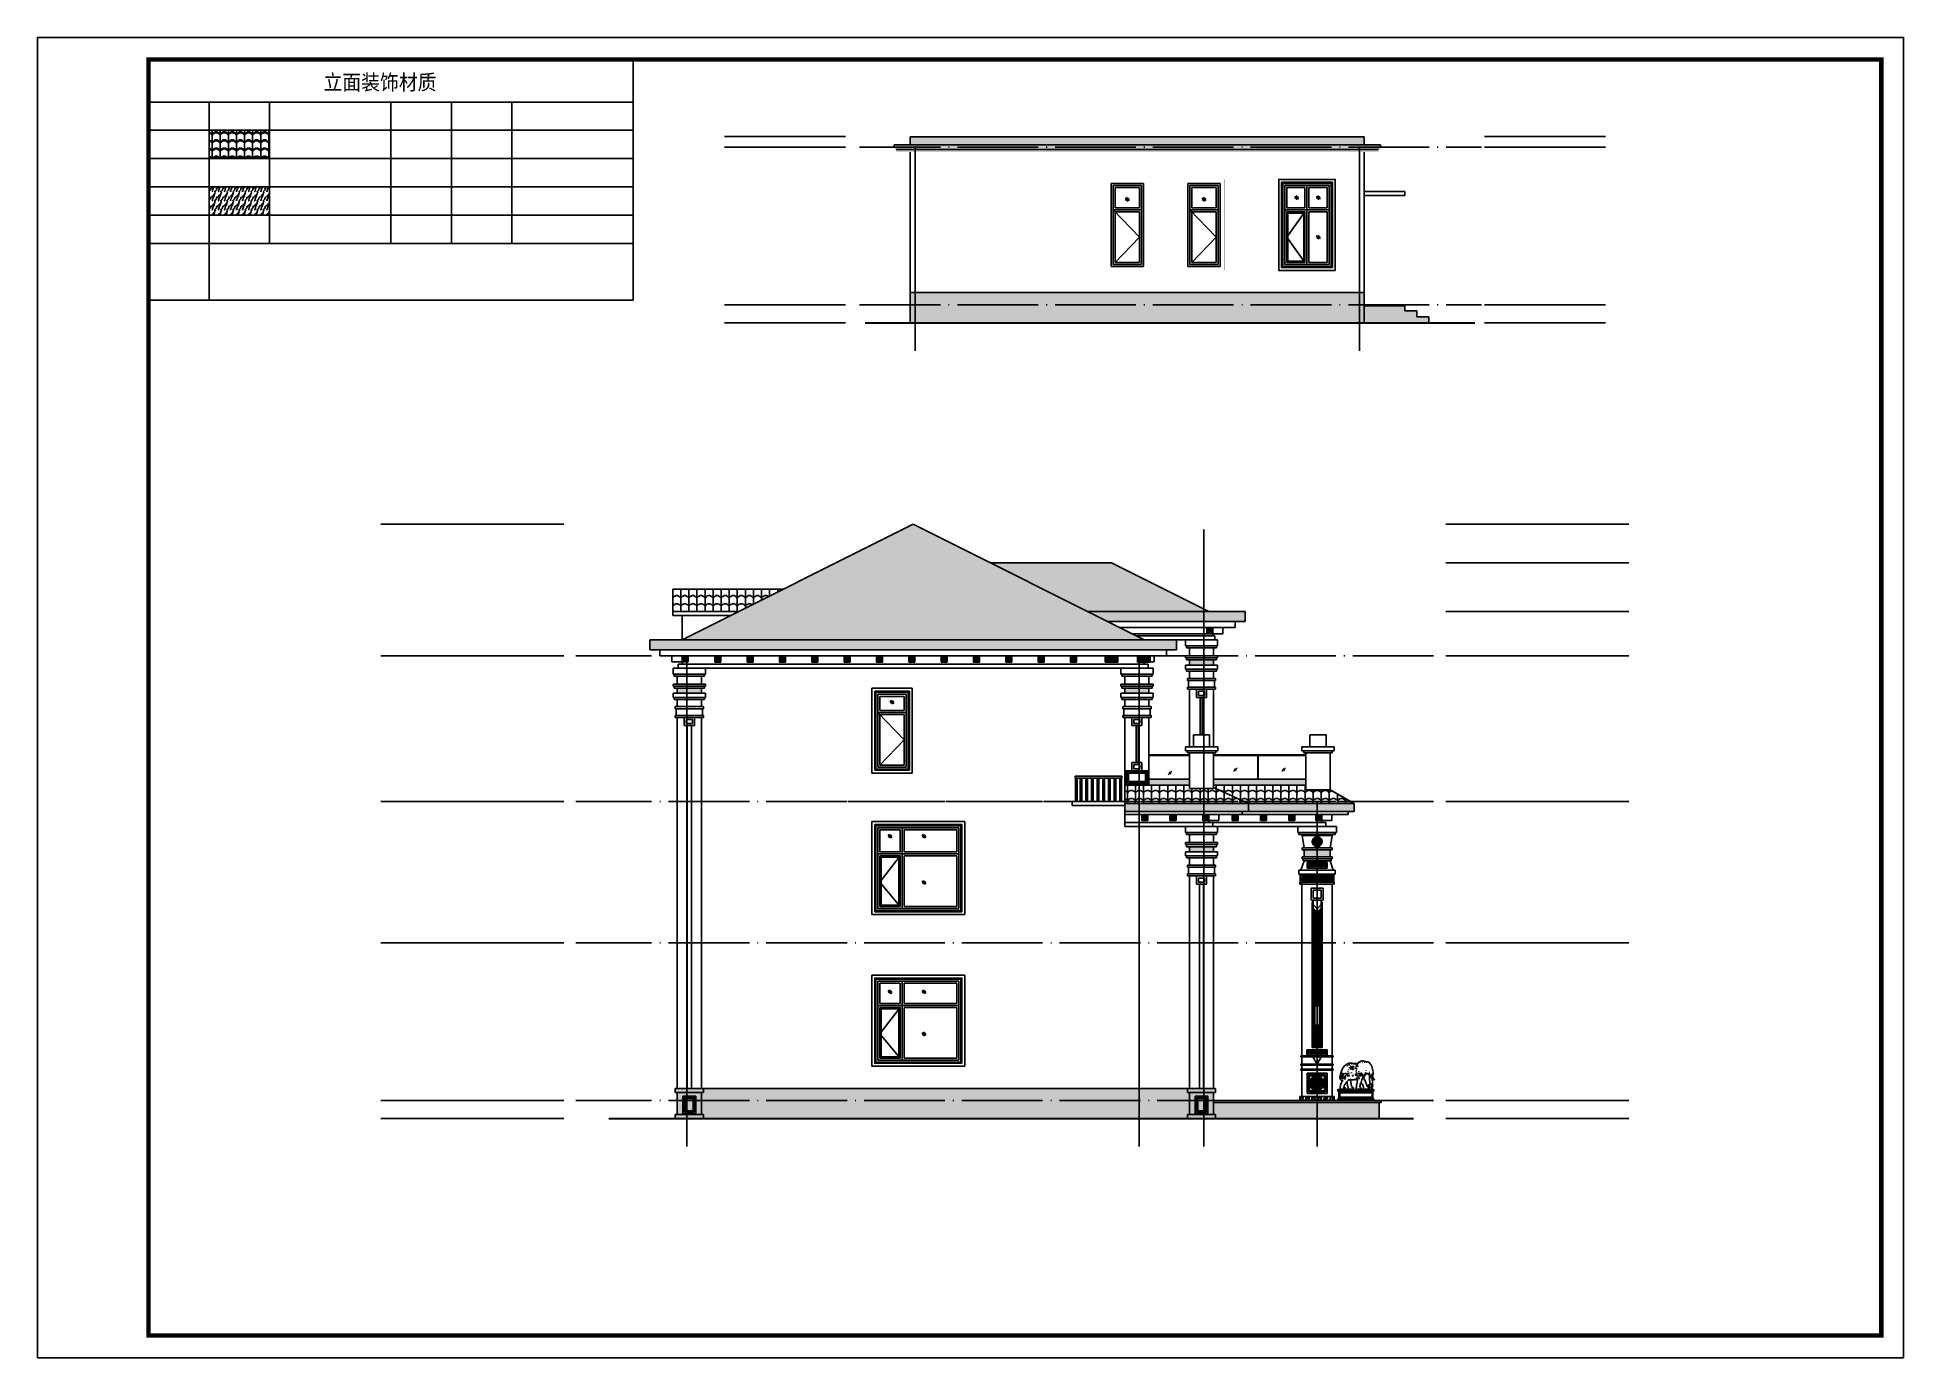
# Model space of a CAD drawing. Extents: x 44111 to 90315, y 4379 to 151689.
# Drawn here: x 44111 to 90315, y 42592 to 75262 of the extents above; entities that cross this region are included whole.
import ezdxf

# ---------------------------------------------------------------- set-up
doc = ezdxf.new("R2010")
doc.units = 0
doc.header["$LTSCALE"] = 1000
doc.header["$MEASUREMENT"] = 0
doc.linetypes.add('DOTE', pattern=[2.42, 2, -0.2, 0.02, -0.2])
for name, color, linetype in [('A-DETA-FINISH', 242, 'Continuous'), ('A-DOTE', 1, 'DOTE'), ('A-PUB_DIM', 3, 'Continuous'), ('A-PUB_TEXT', 7, 'Continuous'), ('A-TEXT-DESC', 4, 'Continuous'), ('A-WALL', 4, 'Continuous'), ('A-瓦屋面填充', 8, 'Continuous'), ('A-立面外墙材料填充', 8, 'Continuous'), ('A-立面看线', 50, 'Continuous'), ('DIM_ELEV', 3, 'Continuous'), ('DOTE', 1, 'Continuous'), ('J-LM-外墙材料分色', 249, 'Continuous'), ('J-LM-门窗框', 157, 'Continuous'), ('J-LM-门窗洞', 35, 'Continuous'), ('PUB_TAB', 7, 'Continuous'), ('PUB_TITLE', 4, 'Continuous'), ('SURFACE', 6, 'Continuous'), ('图框固定块', 3, 'Continuous'), ('填充墙体', 8, 'Continuous'), ('家具', 250, 'Continuous'), ('立面填充', 252, 'Continuous')]:
    doc.layers.add(name, color=color, linetype=linetype)
doc.layers.add('细线', color=8, linetype='Continuous', lineweight=0)
doc.styles.add('宋体', font='')
doc.styles.get('宋体').set_extended_font_data('SimSun')
pattern_1 = [(180, (-591384.08, 755430.08), (-200, -200), [40, -160]), (225, (-591464.08, 755410.08), (-2e-14, -200), [56.56854, -226.27417]), (270, (-591504.08, 755370.08), (200, -200), [200]), (315, (-591544.08, 755410.08), (200, -5e-14), [56.56854, -226.27417]), (206.565051, (-591424.08, 755430.08), (-200, -2e-07), [44.72, -402.493595]), (153.434949, (-591544.08, 755410.08), (-200, 2e-07), [44.72, -402.493595])]
pattern_2 = [(41.9872125, (-591259.077, 755447.22), (299.9999956, 225.0000049), [4.804866, -1004.216925]), (68.1985905, (-591330.505, 755439.72), (149.9999999, 450.0000002), [17.30946, -1194.35262]), (60.945396, (-591334.077, 755431.15), (149.99998994, 225.0000064), [7.35402, -1536.99045]), (90, (-591330.5, 755437.58), (150, -9e-15), [2.142857, -222.85713]), (71.565051, (-591260.505, 755442.936), (3e-07, 225.0000005), [4.51754, -469.824105]), (171.469234, (-591260.505, 755442.936), (-149.9999995, 1.4e-06), [7.222767, -1509.5583]), (79.215702, (-591270.505, 755429.007), (150.00000075, 900.0000004), [15.269685, -1588.04715]), (62.1329961, (-591383.3624, 755497.5784), (599.99999271, 1125.0000044), [35.147284, -7345.78245]), (0, (-591381.2, 755530.57), (0, 225), [0, -150]), (64.9831065, (-591284.077, 755571.507), (300.00000076, 674.99999954), [23.647065, -2459.2947]), (81.4391104, (-591226.2196, 755482.5784), (299.999999483, 2024.99998723), [33.588522, -7020.0009]), (82.8749836, (-591309.077, 755502.936), (149.99999099, 1125.00000113), [17.276266, -3610.7397]), (76.75948, (-591324.077, 755455.793), (150.00000146, 674.99999948), [37.42339, -3892.0326]), (0, (-591347.46, 755455.9), (0, 225), [0, -150]), (0, (-591345.05, 755453.5), (0, 225), [0, -150]), (0, (-591328.18, 755465.54), (0, 225), [0, -150]), (0, (-591333, 755492.03), (0, 225), [0, -150]), (59.0362434, (-591315.505, 755492.221), (149.99998805, 225.00000645), [12.494896, -2611.4334]), (0, (-591309.1, 755502.52), (0, 225), [0, -150]), (0, (-591328.18, 755494.44), (0, 225), [0, -150]), (0, (-591320.95, 755508.9), (0, 225), [0, -150]), (0, (-591328.18, 755487.21), (0, 225), [0, -150]), (50.194429, (-591241.22, 755471.864), (150.0000001, 225.0000001), [5.57875, -1165.9587]), (90, (-591241.22, 755465.44), (150, -9e-15), [6.42857, -218.57142]), (43.6677801, (-591249.077, 755457.936), (450.00000034, 449.99999912), [10.862076, -2270.1738]), (90, (-591249.08, 755455.8), (150, -9e-15), [2.142857, -222.85713]), (39.805571, (-591255.505, 755450.436), (299.99999284, 225.00000885), [8.368125, -1748.93805]), (0, (-591277.57, 755465.54), (0, 225), [0, -150]), (0, (-591240.9, 755472.33), (0, 225), [0, -150]), (0, (-591240.9, 755472.33), (0, 225), [0, -150]), (29.3577535, (-591237.648, 755476.15), (449.9999991, 225.0000013), [13.112542, -1363.704435]), (0, (-591241.41, 755487.21), (0, 225), [0, -150]), (146.309932, (-591284.077, 755571.507), (-300.00000184, 224.9999961), [15.452362, -1607.0457]), (8.1301023, (-591300.505, 755541.507), (1499.99998944, 224.99999867), [15.152287, -3166.8282]), (47.8624052, (-591334.077, 755537.221), (600.000000265, 674.999999374), [20.22829, -4227.71235]), (14.6208739, (-591366.934, 755528.65), (899.99999752, 225.00000939), [33.956755, -3531.5025]), (0, (-591354.7, 755542.6), (0, 225), [0, -150]), (18.4349488, (-591306.934, 755520.078), (600.00000006, 224.9999993), [6.77631, -1416.248625]), (16.699244, (-591300.505, 755522.22), (149.999997, 1.24e-05), [3.72868, -779.294295]), (101.093723, (-591296.934, 755523.293), (-300.00000262, 1574.99998526), [18.561123, -3879.2748]), (0, (-591316.13, 755532.98), (0, 225), [0, -150]), (0, (-591300.58, 755541.93), (0, 225), [0, -150]), (0, (-591320.95, 755516.12), (0, 225), [0, -150]), (0, (-591340.23, 755564.29), (0, 225), [0, -150]), (0, (-591347.46, 755554.65), (0, 225), [0, -150]), (44.1449026, (-591309.077, 755568.293), (450.00000077, 449.99999998), [16.92194, -3536.6853]), (54.5829447, (-591320.505, 755552.221), (150.00000042, 224.999999113), [19.720626, -4121.6106]), (0, (-591308.87, 755568.44), (0, 225), [0, -150]), (0, (-591330.6, 755557.06), (0, 225), [0, -150]), (0, (-591308.87, 755568.44), (0, 225), [0, -150]), (0, (-591320.48, 755551.87), (0, 225), [0, -150]), (75.0685828, (-591285.505, 755543.65), (150, 675.0000002), [5.544348, -1158.76875]), (90, (-591284.08, 755549), (150, -9e-15), [22.5, -202.5]), (50.194429, (-591257.648, 755643.293), (150.0000001, 225.0000001), [5.57875, -1165.9587]), (0, (-591299.26, 755595.6), (0, 225), [0, -150]), (0, (-591294.44, 755593.2), (0, 225), [0, -150]), (0, (-591313.72, 755598), (0, 225), [0, -150]), (0, (-591289.62, 755624.5), (0, 225), [0, -150]), (53.1301023, (-591274.077, 755611.15), (150.00000021, 224.99999986), [10.714286, -2239.28565]), (90, (-591274.08, 755592.94), (150, -9e-15), [18.214285, -206.78571]), (0, (-591274.05, 755593.3), (0, 225), [0, -150]), (23.1985905, (-591262.648, 755641.15), (450.0000003, 225.0000001), [5.43984, -1136.926125]), (66.037511, (-591264.077, 755637.936), (150, 449.9999997), [3.51745, -735.14688]), (66.037511, (-591265.505, 755634.72), (150, 449.9999997), [3.51745, -735.14688]), (81.8698976, (-591267.648, 755619.721), (150.00000065, 1125.00000011), [15.152287, -3166.8282]), (90, (-591254.08, 755647.58), (150, -9e-15), [5.357144, -219.642855]), (0, (-591270.55, 755655.08), (0, 225), [0, -150])]

msp = doc.modelspace()

# ---------------------------------------------------------------- texts
at = {"layer": 'A-TEXT-DESC', "linetype": 'Continuous', "style": '宋体', "width": 0.9}
msp.add_text('立面装饰材质', height=379.7, dxfattribs=at).set_placement((51196, 73962))

# ---------------------------------------------------------------- blocks, each defined once
blk = doc.blocks.new('IJJJJJ')
for p, q in [((1400055, -766029), (1400054, -766048)), ((1400054, -766048), (1400055, -766061)), ((1400061, -765996), (1400055, -766029)), ((1400060, -766076), (1400055, -766061)), ((1400070, -765963), (1400061, -765996)), ((1400093, -765896), (1400070, -765963)), ((1400091, -766047), (1400095, -766060)), ((1400103, -765868), (1400093, -765896)), ((1400093, -766060), (1400097, -766065)), ((1400095, -766037), (1400097, -766027)), ((1400095, -766060), (1400095, -766037)), ((1400095, -766060), (1400097, -766065)), ((1400110, -765992), (1400097, -766027)), ((1400097, -766024), (1400097, -766027)), ((1400097, -766027), (1400097, -766027)), ((1400097, -766065), (1400097, -766065)), ((1400097, -766065), (1400100, -766069)), ((1400101, -766070), (1400100, -766069)), ((1400118, -766080), (1400100, -766069)), ((1400100, -766069), (1400100, -766069)), ((1400100, -766069), (1400101, -766070)), ((1400112, -765848), (1400103, -765868)), ((1400115, -765986), (1400110, -765992)), ((1400111, -765958), (1400112, -765958)), ((1400111, -765975), (1400112, -765972)), ((1400113, -765979), (1400111, -765975)), ((1400112, -765848), (1400121, -765829)), ((1400112, -765958), (1400115, -765957)), ((1400112, -765958), (1400112, -765958)), ((1400112, -765958), (1400115, -765958)), ((1400112, -765958), (1400112, -765958)), ((1400112, -765972), (1400113, -765971)), ((1400113, -765973), (1400112, -765976)), ((1400113, -765974), (1400112, -765976)), ((1400115, -765984), (1400112, -765976)), ((1400113, -765979), (1400112, -765976)), ((1400113, -765958), (1400115, -765958)), ((1400115, -765958), (1400113, -765958)), ((1400114, -765965), (1400113, -765966)), ((1400113, -765965), (1400113, -765965)), ((1400113, -765965), (1400114, -765965)), ((1400113, -765970), (1400114, -765965)), ((1400114, -765970), (1400113, -765974)), ((1400113, -765971), (1400113, -765970)), ((1400114, -765970), (1400113, -765974)), ((1400113, -765971), (1400113, -765970)), ((1400113, -765970), (1400114, -765970)), ((1400113, -765971), (1400113, -765971)), ((1400113, -765971), (1400113, -765973)), ((1400113, -765971), (1400113, -765973)), ((1400113, -765973), (1400113, -765974)), ((1400113, -765974), (1400113, -765974)), ((1400113, -765979), (1400115, -765984)), ((1400113, -765979), (1400113, -765979)), ((1400113, -765979), (1400113, -765979)), ((1400115, -765986), (1400113, -765979)), ((1400117, -765951), (1400114, -765932)), ((1400114, -765932), (1400117, -765954)), ((1400114, -765970), (1400114, -765965)), ((1400116, -765957), (1400115, -765957)), ((1400116, -765957), (1400115, -765958)), ((1400115, -765957), (1400116, -765957)), ((1400115, -765957), (1400115, -765957)), ((1400115, -765957), (1400115, -765958)), ((1400115, -765958), (1400115, -765958)), ((1400115, -765958), (1400115, -765958)), ((1400115, -765958), (1400115, -765958)), ((1400115, -765958), (1400115, -765962)), ((1400115, -765958), (1400116, -765958)), ((1400115, -765958), (1400115, -765958)), ((1400115, -765958), (1400116, -765958)), ((1400115, -765984), (1400115, -765963)), ((1400115, -765986), (1400115, -765984)), ((1400115, -765984), (1400115, -765984)), ((1400121, -766000), (1400115, -765986)), ((1400115, -765986), (1400115, -765986)), ((1400115, -765986), (1400115, -765986)), ((1400115, -765986), (1400115, -765986)), ((1400117, -765956), (1400116, -765957)), ((1400117, -765956), (1400116, -765956)), ((1400116, -765956), (1400116, -765957)), ((1400116, -765957), (1400116, -765957)), ((1400117, -765957), (1400116, -765957)), ((1400116, -765957), (1400116, -765957)), ((1400116, -765957), (1400116, -765957)), ((1400116, -765957), (1400116, -765958)), ((1400116, -765957), (1400116, -765957)), ((1400118, -765957), (1400116, -765957)), ((1400116, -765957), (1400116, -765957)), ((1400116, -765958), (1400116, -765960)), ((1400116, -765958), (1400116, -765958)), ((1400116, -765958), (1400118, -765958)), ((1400116, -765958), (1400118, -765958)), ((1400117, -765954), (1400117, -765956)), ((1400118, -765956), (1400117, -765956)), ((1400118, -765956), (1400117, -765956)), ((1400117, -765956), (1400118, -765956)), ((1400117, -765957), (1400118, -765957)), ((1400117, -765957), (1400117, -765957)), ((1400117, -765957), (1400117, -765957)), ((1400117, -765957), (1400118, -765957)), ((1400118, -765957), (1400117, -765957)), ((1400118, -765956), (1400118, -765954)), ((1400120, -765956), (1400118, -765956)), ((1400118, -765956), (1400118, -765956)), ((1400120, -765956), (1400118, -765956)), ((1400118, -765957), (1400118, -765956)), ((1400118, -765956), (1400118, -765956)), ((1400118, -765956), (1400118, -765957)), ((1400118, -765957), (1400118, -765957)), ((1400118, -765957), (1400118, -765957)), ((1400118, -765957), (1400118, -765957)), ((1400118, -765957), (1400119, -765957)), ((1400118, -765957), (1400118, -765957)), ((1400118, -765957), (1400118, -765957)), ((1400118, -765957), (1400118, -765957)), ((1400118, -765957), (1400118, -765957)), ((1400118, -765957), (1400118, -765958)), ((1400118, -765957), (1400118, -765957)), ((1400118, -765957), (1400118, -765957)), ((1400118, -765957), (1400118, -765957)), ((1400118, -765957), (1400118, -765957)), ((1400118, -765957), (1400118, -765957)), ((1400118, -765957), (1400118, -765957)), ((1400118, -765957), (1400118, -765957)), ((1400118, -765957), (1400118, -765957)), ((1400118, -765958), (1400118, -765958)), ((1400118, -765958), (1400118, -765958)), ((1400118, -765958), (1400118, -765958)), ((1400118, -765958), (1400118, -765958)), ((1400119, -765957), (1400120, -765956)), ((1400119, -765957), (1400123, -765956)), ((1400120, -765957), (1400119, -765957)), ((1400119, -765957), (1400119, -765957)), ((1400119, -765957), (1400119, -765957)), ((1400119, -765957), (1400119, -765957)), ((1400120, -765958), (1400119, -765958)), ((1400120, -765958), (1400119, -765958)), ((1400119, -765958), (1400119, -765958)), ((1400119, -765958), (1400120, -765958)), ((1400119, -765958), (1400120, -765958)), ((1400119, -765958), (1400119, -765958)), ((1400119, -765975), (1400121, -765980)), ((1400120, -765956), (1400120, -765956)), ((1400124, -765956), (1400120, -765956)), ((1400120, -765956), (1400124, -765956)), ((1400122, -765956), (1400120, -765956)), ((1400122, -765956), (1400120, -765956)), ((1400122, -765980), (1400120, -765972)), ((1400120, -765972), (1400120, -765972)), ((1400122, -765981), (1400120, -765972)), ((1400121, -765981), (1400120, -765980)), ((1400123, -765992), (1400120, -765986)), ((1400124, -765990), (1400120, -765986)), ((1400122, -765995), (1400120, -765989)), ((1400121, -765829), (1400142, -765797)), ((1400123, -765956), (1400121, -765957)), ((1400121, -765980), (1400121, -765981)), ((1400121, -765981), (1400124, -765989)), ((1400122, -765981), (1400121, -765981)), ((1400121, -765998), (1400121, -765999)), ((1400121, -766000), (1400121, -765999)), ((1400121, -765999), (1400121, -765999)), ((1400121, -766000), (1400123, -766004)), ((1400121, -766000), (1400121, -766000)), ((1400121, -766000), (1400123, -766004)), ((1400123, -766004), (1400121, -766007)), ((1400123, -766004), (1400121, -766006)), ((1400121, -766006), (1400121, -766007)), ((1400122, -766011), (1400121, -766007)), ((1400122, -765956), (1400122, -765956)), ((1400123, -765956), (1400122, -765956)), ((1400124, -765956), (1400122, -765956)), ((1400123, -765981), (1400122, -765980)), ((1400123, -765986), (1400122, -765981)), ((1400123, -765981), (1400122, -765981)), ((1400122, -766001), (1400123, -766004)), ((1400122, -766011), (1400124, -766012)), ((1400125, -765956), (1400123, -765956)), ((1400123, -765956), (1400124, -765956)), ((1400123, -765956), (1400123, -765956)), ((1400123, -765956), (1400124, -765956)), ((1400124, -765974), (1400123, -765975)), ((1400123, -765974), (1400123, -765976)), ((1400123, -765976), (1400123, -765975)), ((1400123, -765976), (1400124, -765977)), ((1400124, -765977), (1400123, -765976)), ((1400123, -765976), (1400123, -765976)), ((1400123, -765981), (1400123, -765976)), ((1400124, -765981), (1400123, -765981)), ((1400124, -765981), (1400123, -765981)), ((1400124, -765981), (1400123, -765986)), ((1400123, -765986), (1400123, -765981)), ((1400123, -765981), (1400123, -765981)), ((1400123, -765986), (1400123, -765986)), ((1400124, -765989), (1400123, -765986)), ((1400123, -765986), (1400123, -765986)), ((1400123, -765990), (1400124, -765990)), ((1400123, -765990), (1400124, -765990)), ((1400123, -766004), (1400124, -766002)), ((1400123, -766003), (1400123, -766002)), ((1400124, -766002), (1400123, -766003)), ((1400123, -766004), (1400123, -766003)), ((1400123, -766004), (1400123, -766003)), ((1400123, -766004), (1400123, -766004)), ((1400123, -766004), (1400123, -766004)), ((1400124, -766006), (1400123, -766004)), ((1400129, -765956), (1400124, -765956)), ((1400124, -765957), (1400125, -765956)), ((1400124, -765956), (1400125, -765956)), ((1400124, -765956), (1400124, -765956)), ((1400125, -765956), (1400124, -765956)), ((1400124, -765956), (1400124, -765956)), ((1400124, -765956), (1400126, -765956)), ((1400124, -765957), (1400126, -765957)), ((1400124, -765960), (1400124, -765960)), ((1400124, -765974), (1400124, -765977)), ((1400124, -765977), (1400126, -765983)), ((1400126, -765982), (1400124, -765977)), ((1400124, -765977), (1400124, -765981)), ((1400124, -765977), (1400124, -765977)), ((1400125, -765981), (1400124, -765981)), ((1400125, -765981), (1400124, -765981)), ((1400124, -765981), (1400124, -765981)), ((1400124, -765990), (1400124, -765990)), ((1400124, -765990), (1400124, -765991)), ((1400127, -766012), (1400124, -766012)), ((1400124, -766012), (1400125, -766012)), ((1400125, -765956), (1400126, -765956)), ((1400125, -765956), (1400128, -765956)), ((1400127, -765956), (1400125, -765956)), ((1400125, -765956), (1400125, -765956)), ((1400126, -765957), (1400125, -765956)), ((1400125, -765957), (1400126, -765957)), ((1400125, -766004), (1400125, -766003)), ((1400125, -766003), (1400125, -766003)), ((1400125, -766003), (1400125, -766003)), ((1400125, -766003), (1400125, -766006)), ((1400125, -766004), (1400126, -766006)), ((1400125, -766012), (1400127, -766012)), ((1400128, -766012), (1400125, -766012)), ((1400126, -765957), (1400129, -765956)), ((1400126, -765956), (1400127, -765956)), ((1400126, -765956), (1400129, -765956)), ((1400126, -765957), (1400126, -765957)), ((1400126, -765972), (1400126, -765974)), ((1400126, -765978), (1400126, -765977)), ((1400126, -765978), (1400127, -765980)), ((1400127, -765980), (1400126, -765978)), ((1400126, -765978), (1400126, -765978)), ((1400126, -765978), (1400127, -765981)), ((1400127, -765956), (1400129, -765956)), ((1400127, -765956), (1400127, -765956)), ((1400127, -765956), (1400128, -765956)), ((1400130, -765962), (1400127, -765966)), ((1400127, -765966), (1400127, -765966)), ((1400127, -765966), (1400127, -765966)), ((1400127, -765980), (1400130, -765986)), ((1400127, -766006), (1400127, -766004)), ((1400127, -766004), (1400127, -766006)), ((1400128, -766012), (1400127, -766012)), ((1400128, -765956), (1400129, -765956)), ((1400128, -765956), (1400129, -765956)), ((1400130, -765986), (1400128, -765982)), ((1400128, -766004), (1400129, -766006)), ((1400128, -766006), (1400128, -766004)), ((1400128, -766006), (1400128, -766004)), ((1400128, -766006), (1400128, -766006)), ((1400128, -766006), (1400128, -766006)), ((1400130, -766012), (1400128, -766012)), ((1400130, -766013), (1400128, -766012)), ((1400129, -765956), (1400129, -765956)), ((1400133, -765964), (1400129, -765964)), ((1400130, -765986), (1400129, -765988)), ((1400129, -765988), (1400129, -765987)), ((1400129, -765988), (1400129, -765989)), ((1400129, -765988), (1400129, -765989)), ((1400129, -765988), (1400129, -765989)), ((1400129, -765989), (1400129, -765989)), ((1400129, -765989), (1400129, -765989)), ((1400129, -766004), (1400129, -766006)), ((1400129, -766004), (1400129, -766006)), ((1400131, -766008), (1400129, -766008)), ((1400130, -766009), (1400129, -766008)), ((1400130, -766009), (1400129, -766009)), ((1400129, -766009), (1400129, -766009)), ((1400129, -766009), (1400129, -766009)), ((1400129, -766009), (1400130, -766009)), ((1400130, -766012), (1400129, -766009)), ((1400129, -766009), (1400129, -766009)), ((1400130, -766009), (1400129, -766009)), ((1400133, -765956), (1400130, -765956)), ((1400130, -765956), (1400130, -765956)), ((1400132, -765979), (1400130, -765986)), ((1400130, -765986), (1400130, -765986)), ((1400131, -766007), (1400130, -766007)), ((1400130, -766007), (1400131, -766007)), ((1400130, -766008), (1400131, -766008)), ((1400130, -766008), (1400131, -766008)), ((1400132, -766008), (1400130, -766009)), ((1400130, -766009), (1400130, -766009)), ((1400131, -766010), (1400130, -766009)), ((1400130, -766009), (1400131, -766009)), ((1400130, -766009), (1400132, -766009)), ((1400130, -766009), (1400130, -766009)), ((1400130, -766009), (1400130, -766009)), ((1400132, -766012), (1400130, -766012)), ((1400130, -766013), (1400130, -766012)), ((1400130, -766015), (1400130, -766013)), ((1400130, -766013), (1400135, -766013)), ((1400133, -766051), (1400130, -766015)), ((1400130, -766076), (1400133, -766051)), ((1400131, -766001), (1400132, -765999)), ((1400131, -766006), (1400131, -766004)), ((1400131, -766007), (1400131, -766007)), ((1400131, -766008), (1400131, -766008)), ((1400131, -766008), (1400131, -766008)), ((1400131, -766008), (1400132, -766008)), ((1400131, -766008), (1400132, -766008)), ((1400131, -766008), (1400131, -766008)), ((1400131, -766008), (1400131, -766008)), ((1400131, -766008), (1400131, -766008)), ((1400131, -766008), (1400131, -766008)), ((1400132, -766008), (1400131, -766008)), ((1400131, -766009), (1400132, -766009)), ((1400131, -766010), (1400133, -766010)), ((1400133, -765969), (1400132, -765973)), ((1400132, -765975), (1400132, -765979)), ((1400132, -765977), (1400132, -765979)), ((1400132, -766002), (1400132, -766003)), ((1400132, -766004), (1400132, -766006)), ((1400133, -766010), (1400132, -766012)), ((1400132, -766012), (1400133, -766010)), ((1400133, -765956), (1400137, -765955)), ((1400136, -765965), (1400133, -765964)), ((1400133, -765969), (1400133, -765969)), ((1400133, -766004), (1400133, -766003)), ((1400133, -766004), (1400133, -766006)), ((1400133, -766006), (1400133, -766004)), ((1400133, -766010), (1400133, -766010)), ((1400133, -766010), (1400133, -766010)), ((1400133, -766010), (1400133, -766010)), ((1400133, -766010), (1400133, -766010)), ((1400136, -765965), (1400134, -765967)), ((1400134, -765973), (1400142, -765978)), ((1400149, -765983), (1400134, -765973)), ((1400134, -766005), (1400134, -766007)), ((1400134, -766007), (1400134, -766005)), ((1400135, -766004), (1400135, -766007)), ((1400135, -766013), (1400142, -766013)), ((1400137, -765962), (1400136, -765965)), ((1400136, -765965), (1400136, -765965)), ((1400137, -766005), (1400136, -766004)), ((1400137, -765955), (1400138, -765955)), ((1400137, -766004), (1400137, -766005)), ((1400137, -766005), (1400138, -766007)), ((1400137, -766005), (1400137, -766005)), ((1400137, -766005), (1400137, -766007)), ((1400139, -765955), (1400138, -765955)), ((1400138, -765955), (1400139, -765955)), ((1400139, -765955), (1400138, -765955)), ((1400138, -765955), (1400139, -765955)), ((1400138, -765956), (1400139, -765956)), ((1400139, -765956), (1400138, -765956)), ((1400138, -765957), (1400140, -765957)), ((1400140, -765957), (1400138, -765961)), ((1400138, -766004), (1400140, -766007)), ((1400139, -765955), (1400139, -765955)), ((1400139, -765955), (1400140, -765955)), ((1400139, -765956), (1400139, -765956)), ((1400141, -765955), (1400140, -765955)), ((1400140, -765955), (1400140, -765955)), ((1400141, -765957), (1400140, -765957)), ((1400141, -765955), (1400142, -765955)), ((1400141, -765955), (1400141, -765955)), ((1400142, -765797), (1400172, -765762)), ((1400174, -765953), (1400142, -765955)), ((1400142, -765955), (1400142, -765955)), ((1400142, -765955), (1400142, -765955)), ((1400142, -765955), (1400142, -765955)), ((1400142, -765955), (1400142, -765955)), ((1400142, -765955), (1400149, -765955)), ((1400142, -765955), (1400144, -765955)), ((1400149, -765983), (1400142, -765978)), ((1400144, -765955), (1400148, -765955)), ((1400149, -765955), (1400153, -765955)), ((1400156, -766013), (1400153, -766013)), ((1400156, -766013), (1400163, -766012)), ((1400172, -765955), (1400165, -765955)), ((1400167, -766012), (1400169, -766012)), ((1400169, -766012), (1400170, -766012)), ((1400183, -765752), (1400172, -765762)), ((1400200, -765952), (1400174, -765953)), ((1400174, -766063), (1400176, -766065)), ((1400176, -766058), (1400177, -766063)), ((1400177, -766031), (1400178, -766030)), ((1400178, -766030), (1400177, -766031)), ((1400177, -766036), (1400177, -766031)), ((1400180, -766040), (1400177, -766036)), ((1400177, -766064), (1400177, -766063)), ((1400177, -766064), (1400177, -766064)), ((1400177, -766064), (1400177, -766064)), ((1400177, -766064), (1400177, -766064)), ((1400177, -766064), (1400177, -766064)), ((1400178, -766030), (1400180, -766027)), ((1400178, -766040), (1400178, -766040)), ((1400178, -766040), (1400178, -766040)), ((1400178, -766040), (1400178, -766040)), ((1400178, -766040), (1400178, -766043)), ((1400180, -766046), (1400178, -766040)), ((1400178, -766040), (1400179, -766045)), ((1400178, -766043), (1400179, -766045)), ((1400180, -766027), (1400179, -766031)), ((1400180, -766034), (1400179, -766031)), ((1400179, -766036), (1400180, -766040)), ((1400179, -766052), (1400179, -766045)), ((1400180, -766050), (1400179, -766045)), ((1400182, -766061), (1400179, -766047)), ((1400180, -766054), (1400179, -766052)), ((1400188, -766023), (1400180, -766027)), ((1400180, -766027), (1400181, -766026)), ((1400180, -766034), (1400180, -766027)), ((1400181, -766048), (1400180, -766046)), ((1400180, -766050), (1400180, -766054)), ((1400183, -766084), (1400180, -766054)), ((1400181, -766030), (1400191, -766022)), ((1400181, -766026), (1400188, -766024)), ((1400181, -766052), (1400181, -766048)), ((1400182, -766061), (1400181, -766056)), ((1400183, -765752), (1400204, -765733)), ((1400183, -766064), (1400183, -766066)), ((1400187, -766040), (1400186, -766048)), ((1400186, -766048), (1400187, -766067)), ((1400187, -766040), (1400187, -766067)), ((1400188, -766018), (1400192, -766011)), ((1400189, -766017), (1400188, -766018)), ((1400189, -766017), (1400188, -766018)), ((1400188, -766021), (1400189, -766021)), ((1400189, -766021), (1400188, -766021)), ((1400188, -766024), (1400191, -766022)), ((1400191, -766022), (1400188, -766023)), ((1400192, -766011), (1400189, -766017)), ((1400191, -766011), (1400189, -766017)), ((1400191, -766011), (1400189, -766011)), ((1400189, -766021), (1400189, -766021)), ((1400192, -766010), (1400191, -766011)), ((1400191, -766021), (1400194, -766010)), ((1400192, -766011), (1400191, -766011)), ((1400191, -766021), (1400199, -766014)), ((1400191, -766022), (1400191, -766021)), ((1400197, -765953), (1400192, -765953)), ((1400192, -766010), (1400192, -766010)), ((1400192, -766010), (1400192, -766010)), ((1400192, -766011), (1400192, -766010)), ((1400194, -766010), (1400192, -766011)), ((1400194, -766009), (1400194, -766010)), ((1400194, -766010), (1400194, -766009)), ((1400194, -766010), (1400194, -766011)), ((1400195, -766010), (1400194, -766010)), ((1400194, -766010), (1400194, -766010)), ((1400194, -766011), (1400194, -766012)), ((1400195, -766047), (1400196, -766048)), ((1400195, -766049), (1400196, -766048)), ((1400196, -766049), (1400195, -766049)), ((1400196, -766051), (1400195, -766049)), ((1400196, -766047), (1400196, -766047)), ((1400196, -766048), (1400196, -766047)), ((1400196, -766048), (1400196, -766049)), ((1400196, -766049), (1400197, -766048)), ((1400196, -766049), (1400196, -766051)), ((1400197, -766049), (1400196, -766049)), ((1400197, -766050), (1400196, -766051)), ((1400196, -766051), (1400197, -766053)), ((1400197, -766038), (1400197, -766039)), ((1400197, -766048), (1400197, -766048)), ((1400197, -766048), (1400197, -766048)), ((1400197, -766048), (1400197, -766049)), ((1400197, -766049), (1400197, -766049)), ((1400197, -766050), (1400197, -766049)), ((1400197, -766049), (1400197, -766049)), ((1400197, -766049), (1400197, -766050)), ((1400197, -766049), (1400197, -766049)), ((1400197, -766050), (1400197, -766050)), ((1400197, -766050), (1400197, -766050)), ((1400197, -766050), (1400197, -766053)), ((1400197, -766053), (1400198, -766053)), ((1400198, -766055), (1400197, -766053)), ((1400197, -766053), (1400197, -766053)), ((1400197, -766053), (1400197, -766055)), ((1400198, -766056), (1400200, -766054)), ((1400200, -766054), (1400198, -766056)), ((1400198, -766056), (1400198, -766055)), ((1400198, -766056), (1400198, -766057)), ((1400198, -766056), (1400198, -766057)), ((1400198, -766056), (1400198, -766056)), ((1400198, -766056), (1400198, -766057)), ((1400198, -766057), (1400200, -766056)), ((1400199, -766059), (1400198, -766057)), ((1400198, -766057), (1400198, -766061)), ((1400198, -766057), (1400199, -766059)), ((1400198, -766057), (1400198, -766057)), ((1400207, -765951), (1400200, -765952)), ((1400200, -765991), (1400207, -765990)), ((1400210, -765991), (1400200, -765991)), ((1400201, -766053), (1400200, -766049)), ((1400201, -766015), (1400201, -766015)), ((1400201, -766015), (1400201, -766015)), ((1400201, -766015), (1400201, -766016)), ((1400201, -766016), (1400201, -766015)), ((1400201, -766015), (1400201, -766015)), ((1400203, -766016), (1400202, -766017)), ((1400204, -765733), (1400225, -765720)), ((1400207, -766009), (1400205, -766010)), ((1400205, -766009), (1400205, -766009)), ((1400206, -766010), (1400205, -766010)), ((1400205, -766010), (1400206, -766010)), ((1400206, -766012), (1400207, -766010)), ((1400206, -766010), (1400207, -766010)), ((1400207, -766010), (1400207, -766010)), ((1400207, -766010), (1400207, -766010)), ((1400229, -765964), (1400209, -765981)), ((1400220, -765988), (1400210, -765991)), ((1400210, -765990), (1400220, -765988)), ((1400212, -765951), (1400212, -765951)), ((1400214, -765951), (1400212, -765951)), ((1400212, -765952), (1400214, -765952)), ((1400223, -765951), (1400234, -765950)), ((1400242, -765712), (1400225, -765720)), ((1400230, -765965), (1400230, -765965)), ((1400234, -765950), (1400232, -765950)), ((1400233, -765965), (1400232, -765965)), ((1400233, -765965), (1400232, -765965)), ((1400233, -766008), (1400241, -766009)), ((1400234, -765950), (1400238, -765950)), ((1400234, -766009), (1400235, -766009)), ((1400234, -766009), (1400234, -766009)), ((1400234, -766009), (1400240, -766009)), ((1400237, -766010), (1400235, -766009)), ((1400235, -766009), (1400235, -766009)), ((1400236, -766010), (1400237, -766010)), ((1400237, -766011), (1400237, -766010)), ((1400239, -765950), (1400238, -765950)), ((1400238, -765950), (1400239, -765950)), ((1400239, -765950), (1400238, -765950)), ((1400238, -765950), (1400239, -765950)), ((1400238, -765950), (1400239, -765950)), ((1400238, -765950), (1400238, -765950)), ((1400238, -765950), (1400238, -765950)), ((1400238, -765950), (1400238, -765950)), ((1400238, -765950), (1400238, -765950)), ((1400239, -765951), (1400240, -765951)), ((1400240, -766009), (1400241, -766009)), ((1400243, -765753), (1400241, -765772)), ((1400241, -765772), (1400243, -765755)), ((1400241, -766007), (1400242, -766007)), ((1400241, -766009), (1400242, -766009)), ((1400242, -765712), (1400247, -765713)), ((1400242, -765950), (1400247, -765950)), ((1400247, -765950), (1400242, -765950)), ((1400245, -765951), (1400242, -765950)), ((1400242, -765951), (1400243, -765952)), ((1400242, -765951), (1400245, -765951)), ((1400243, -766009), (1400242, -766009)), ((1400244, -765747), (1400243, -765753)), ((1400244, -765747), (1400243, -765750)), ((1400243, -765753), (1400243, -765755)), ((1400245, -765951), (1400243, -765952)), ((1400244, -765959), (1400243, -765952)), ((1400248, -765957), (1400244, -765959)), ((1400247, -765950), (1400245, -765951)), ((1400245, -765951), (1400245, -765951)), ((1400245, -765951), (1400245, -765951)), ((1400248, -765951), (1400245, -765951)), ((1400245, -765951), (1400248, -765951)), ((1400247, -765713), (1400252, -765703)), ((1400248, -765713), (1400247, -765713)), ((1400248, -765951), (1400247, -765950)), ((1400248, -765959), (1400247, -765960)), ((1400247, -765961), (1400247, -765960)), ((1400248, -765953), (1400248, -765951)), ((1400248, -765951), (1400248, -765951)), ((1400248, -765952), (1400248, -765951)), ((1400248, -765951), (1400248, -765951)), ((1400248, -765956), (1400248, -765956)), ((1400248, -765959), (1400248, -765959)), ((1400250, -765979), (1400249, -765972)), ((1400250, -765985), (1400250, -765994)), ((1400250, -765998), (1400250, -766003)), ((1400258, -765702), (1400252, -765703)), ((1400257, -765905), (1400254, -765886)), ((1400257, -766006), (1400255, -766006)), ((1400256, -766006), (1400257, -766006)), ((1400257, -766007), (1400256, -766007)), ((1400266, -766009), (1400257, -766007)), ((1400260, -765704), (1400258, -765702)), ((1400258, -765959), (1400274, -765938)), ((1400259, -765708), (1400265, -765705)), ((1400259, -765708), (1400261, -765705)), ((1400259, -765716), (1400260, -765714)), ((1400260, -765714), (1400259, -765716)), ((1400260, -765704), (1400267, -765700)), ((1400260, -765714), (1400265, -765708)), ((1400265, -765708), (1400260, -765714)), ((1400261, -765705), (1400269, -765704)), ((1400264, -766007), (1400262, -766007)), ((1400262, -766007), (1400264, -766007)), ((1400264, -765722), (1400275, -765727)), ((1400264, -765972), (1400264, -765974)), ((1400265, -765992), (1400264, -765999)), ((1400264, -766001), (1400264, -766007)), ((1400265, -765705), (1400271, -765705)), ((1400265, -765708), (1400271, -765705)), ((1400265, -766008), (1400266, -766009)), ((1400281, -766011), (1400266, -766009)), ((1400267, -765700), (1400270, -765699)), ((1400269, -765704), (1400271, -765705)), ((1400273, -765712), (1400269, -765709)), ((1400269, -765709), (1400272, -765712)), ((1400270, -765699), (1400282, -765696)), ((1400271, -765705), (1400271, -765705)), ((1400271, -765705), (1400272, -765705)), ((1400272, -765705), (1400281, -765699)), ((1400272, -765705), (1400273, -765705)), ((1400272, -765731), (1400280, -765726)), ((1400272, -765731), (1400276, -765729)), ((1400280, -765700), (1400273, -765705)), ((1400273, -765705), (1400279, -765702)), ((1400273, -765977), (1400273, -765978)), ((1400273, -765978), (1400273, -765977)), ((1400274, -765857), (1400274, -765860)), ((1400274, -765861), (1400274, -765857)), ((1400275, -765846), (1400275, -765852)), ((1400275, -765852), (1400275, -765846)), ((1400276, -765729), (1400280, -765726)), ((1400280, -765700), (1400281, -765699)), ((1400282, -765696), (1400281, -765699)), ((1400296, -765698), (1400282, -765696)), ((1400294, -765696), (1400282, -765696)), ((1400282, -765696), (1400295, -765698)), ((1400283, -765727), (1400282, -765736)), ((1400282, -765752), (1400282, -765753)), ((1400282, -765753), (1400282, -765753)), ((1400283, -765894), (1400284, -765895)), ((1400283, -765894), (1400284, -765895)), ((1400285, -765726), (1400287, -765726)), ((1400288, -765733), (1400285, -765743)), ((1400289, -765737), (1400285, -765743)), ((1400287, -765726), (1400286, -765726)), ((1400286, -765819), (1400287, -765818)), ((1400287, -765819), (1400286, -765819)), ((1400287, -765740), (1400292, -765736)), ((1400287, -765819), (1400287, -765819)), ((1400289, -765734), (1400289, -765737)), ((1400292, -765736), (1400289, -765737)), ((1400291, -765726), (1400290, -765729)), ((1400291, -765726), (1400290, -765729)), ((1400291, -765934), (1400292, -765939)), ((1400292, -765937), (1400291, -765934)), ((1400292, -765939), (1400292, -765939)), ((1400292, -765997), (1400300, -766000)), ((1400300, -765999), (1400292, -765997)), ((1400294, -765696), (1400295, -765698)), ((1400295, -765699), (1400297, -765698)), ((1400296, -765698), (1400295, -765699)), ((1400295, -765698), (1400296, -765698)), ((1400295, -765698), (1400296, -765698)), ((1400295, -765797), (1400296, -765814)), ((1400296, -765807), (1400295, -765797)), ((1400298, -765695), (1400296, -765698)), ((1400296, -765698), (1400297, -765698)), ((1400298, -765695), (1400303, -765694)), ((1400298, -765695), (1400298, -765695)), ((1400304, -766001), (1400300, -766000)), ((1400300, -766000), (1400304, -766001)), ((1400303, -765694), (1400302, -765700)), ((1400302, -765700), (1400303, -765695)), ((1400303, -765695), (1400303, -765694)), ((1400304, -765696), (1400303, -765694)), ((1400303, -765695), (1400304, -765698)), ((1400304, -765696), (1400303, -765695)), ((1400306, -765697), (1400304, -765696)), ((1400304, -765698), (1400304, -765696)), ((1400306, -765697), (1400324, -765695)), ((1400322, -765763), (1400312, -765770)), ((1400320, -765765), (1400312, -765770)), ((1400317, -765802), (1400315, -765811)), ((1400315, -765811), (1400317, -765815)), ((1400316, -765807), (1400317, -765802)), ((1400317, -765802), (1400316, -765803)), ((1400316, -765804), (1400316, -765803)), ((1400319, -765799), (1400317, -765802)), ((1400317, -765802), (1400321, -765807)), ((1400318, -765802), (1400317, -765802)), ((1400317, -765802), (1400317, -765804)), ((1400331, -765791), (1400319, -765799)), ((1400326, -765794), (1400319, -765799)), ((1400321, -765797), (1400319, -765799)), ((1400323, -765798), (1400319, -765799)), ((1400319, -765836), (1400321, -765830)), ((1400331, -765805), (1400321, -765807)), ((1400321, -765818), (1400323, -765818)), ((1400321, -765830), (1400324, -765829)), ((1400326, -765761), (1400322, -765763)), ((1400333, -765791), (1400323, -765798)), ((1400323, -765798), (1400323, -765798)), ((1400323, -765818), (1400329, -765816)), ((1400324, -765695), (1400338, -765696)), ((1400326, -765761), (1400324, -765763)), ((1400326, -765705), (1400328, -765706)), ((1400330, -765790), (1400326, -765793)), ((1400331, -765791), (1400326, -765794)), ((1400326, -765830), (1400337, -765818)), ((1400328, -765706), (1400327, -765706)), ((1400327, -765706), (1400328, -765706)), ((1400328, -765698), (1400338, -765696)), ((1400334, -765705), (1400328, -765706)), ((1400328, -765706), (1400347, -765706)), ((1400328, -765706), (1400328, -765706)), ((1400329, -765698), (1400337, -765697)), ((1400342, -765779), (1400330, -765790)), ((1400331, -765805), (1400343, -765796)), ((1400333, -765700), (1400336, -765699)), ((1400336, -765700), (1400333, -765700)), ((1400333, -765791), (1400340, -765789)), ((1400333, -765834), (1400338, -765832)), ((1400347, -765706), (1400334, -765705)), ((1400338, -765860), (1400335, -765855)), ((1400336, -765700), (1400336, -765699)), ((1400337, -765697), (1400349, -765697)), ((1400337, -765815), (1400338, -765811)), ((1400338, -765832), (1400337, -765832)), ((1400337, -765982), (1400338, -765980)), ((1400338, -765696), (1400343, -765695)), ((1400338, -765696), (1400349, -765697)), ((1400338, -765982), (1400338, -765980)), ((1400339, -765736), (1400339, -765735)), ((1400339, -765735), (1400339, -765736)), ((1400339, -765771), (1400341, -765777)), ((1400342, -765779), (1400339, -765771)), ((1400344, -765771), (1400339, -765771)), ((1400339, -765772), (1400339, -765771)), ((1400341, -765858), (1400340, -765860)), ((1400341, -765799), (1400343, -765796)), ((1400341, -765858), (1400341, -765856)), ((1400342, -765718), (1400344, -765716)), ((1400342, -765718), (1400344, -765716)), ((1400342, -765742), (1400342, -765742)), ((1400343, -765796), (1400342, -765797)), ((1400342, -765928), (1400342, -765930)), ((1400342, -765930), (1400342, -765928)), ((1400342, -765944), (1400342, -765935)), ((1400342, -765936), (1400342, -765944)), ((1400350, -765697), (1400343, -765695)), ((1400343, -765796), (1400346, -765797)), ((1400344, -765716), (1400347, -765713)), ((1400344, -765716), (1400344, -765716)), ((1400346, -765773), (1400344, -765771)), ((1400345, -765819), (1400344, -765818)), ((1400344, -765819), (1400344, -765818)), ((1400345, -765819), (1400351, -765814)), ((1400349, -765697), (1400351, -765698)), ((1400349, -765697), (1400350, -765697)), ((1400352, -765698), (1400350, -765697)), ((1400350, -765697), (1400356, -765698)), ((1400350, -765776), (1400350, -765776)), ((1400350, -765776), (1400352, -765781)), ((1400351, -765814), (1400351, -765814)), ((1400352, -765835), (1400351, -765836)), ((1400352, -765841), (1400351, -765840)), ((1400353, -765834), (1400352, -765835)), ((1400353, -765842), (1400352, -765841)), ((1400370, -765700), (1400356, -765698)), ((1400358, -765806), (1400356, -765804)), ((1400356, -765804), (1400357, -765804)), ((1400360, -765818), (1400356, -765820)), ((1400356, -765820), (1400356, -765822)), ((1400357, -766007), (1400368, -766009)), ((1400368, -766009), (1400357, -766007)), ((1400361, -765700), (1400358, -765699)), ((1400358, -765699), (1400361, -765700)), ((1400359, -765836), (1400360, -765835)), ((1400359, -765836), (1400361, -765836)), ((1400360, -765835), (1400361, -765834)), ((1400373, -766003), (1400360, -766006)), ((1400370, -765704), (1400361, -765700)), ((1400369, -765703), (1400361, -765700)), ((1400365, -765828), (1400361, -765831)), ((1400361, -765831), (1400366, -765829)), ((1400361, -765833), (1400361, -765834)), ((1400361, -765834), (1400362, -765834)), ((1400362, -765780), (1400375, -765776)), ((1400362, -765780), (1400362, -765780)), ((1400362, -765829), (1400363, -765828)), ((1400366, -765829), (1400362, -765834)), ((1400362, -765834), (1400372, -765830)), ((1400363, -765827), (1400364, -765827)), ((1400363, -765828), (1400364, -765827)), ((1400363, -765828), (1400363, -765828)), ((1400363, -765828), (1400364, -765828)), ((1400364, -765809), (1400366, -765810)), ((1400364, -765828), (1400365, -765828)), ((1400365, -765828), (1400370, -765825)), ((1400365, -765828), (1400367, -765829)), ((1400365, -766005), (1400373, -766003)), ((1400366, -765810), (1400369, -765808)), ((1400366, -765810), (1400367, -765810)), ((1400366, -765829), (1400367, -765829)), ((1400367, -765799), (1400371, -765797)), ((1400368, -765815), (1400367, -765816)), ((1400367, -765829), (1400367, -765829)), ((1400367, -765829), (1400368, -765829)), ((1400368, -765810), (1400371, -765810)), ((1400368, -765815), (1400370, -765813)), ((1400368, -765816), (1400368, -765815)), ((1400370, -765837), (1400368, -765838)), ((1400379, -766011), (1400368, -766009)), ((1400369, -765703), (1400371, -765704)), ((1400369, -765808), (1400371, -765807)), ((1400369, -765808), (1400369, -765808)), ((1400369, -765808), (1400369, -765808)), ((1400369, -765808), (1400369, -765808)), ((1400369, -765808), (1400369, -765808)), ((1400370, -765837), (1400369, -765838)), ((1400370, -765700), (1400389, -765703)), ((1400371, -765807), (1400370, -765806)), ((1400371, -765807), (1400370, -765806)), ((1400371, -765810), (1400370, -765813)), ((1400370, -765813), (1400372, -765810)), ((1400370, -765838), (1400370, -765837)), ((1400370, -765837), (1400370, -765839)), ((1400371, -765797), (1400380, -765783)), ((1400371, -765807), (1400373, -765809)), ((1400372, -765809), (1400371, -765807)), ((1400371, -765807), (1400371, -765807)), ((1400371, -765807), (1400371, -765807)), ((1400371, -765807), (1400371, -765810)), ((1400371, -765807), (1400371, -765807)), ((1400372, -765809), (1400371, -765807)), ((1400371, -765810), (1400372, -765810)), ((1400373, -765809), (1400372, -765809)), ((1400373, -765809), (1400372, -765809)), ((1400372, -765810), (1400373, -765809)), ((1400372, -765842), (1400372, -765839)), ((1400372, -765851), (1400372, -765839)), ((1400372, -765863), (1400372, -765851)), ((1400372, -765864), (1400372, -765863)), ((1400372, -765864), (1400373, -765864)), ((1400373, -765809), (1400373, -765809)), ((1400373, -765864), (1400373, -765865)), ((1400375, -765776), (1400375, -765777)), ((1400385, -765707), (1400376, -765706)), ((1400376, -765706), (1400390, -765708)), ((1400376, -765808), (1400376, -765810)), ((1400377, -765809), (1400376, -765808)), ((1400376, -765808), (1400377, -765809)), ((1400376, -765829), (1400379, -765830)), ((1400376, -765829), (1400386, -765829)), ((1400378, -765761), (1400377, -765761)), ((1400377, -765810), (1400377, -765808)), ((1400377, -765810), (1400377, -765809)), ((1400377, -765809), (1400377, -765810)), ((1400386, -765829), (1400379, -765830)), ((1400402, -765714), (1400380, -765713)), ((1400380, -765783), (1400385, -765772)), ((1400382, -765794), (1400380, -765793)), ((1400382, -765808), (1400381, -765810)), ((1400387, -765811), (1400381, -765810)), ((1400381, -765812), (1400383, -765812)), ((1400381, -765835), (1400389, -765834)), ((1400386, -765834), (1400381, -765835)), ((1400386, -766001), (1400381, -766003)), ((1400381, -766003), (1400386, -766002)), ((1400406, -765782), (1400382, -765767)), ((1400387, -765711), (1400383, -765708)), ((1400383, -765709), (1400383, -765708)), ((1400383, -765709), (1400383, -765709)), ((1400383, -765709), (1400385, -765711)), ((1400383, -765709), (1400387, -765711)), ((1400390, -765784), (1400383, -765792)), ((1400388, -765816), (1400383, -765820)), ((1400396, -765711), (1400385, -765707)), ((1400385, -765711), (1400387, -765711)), ((1400393, -765777), (1400385, -765772)), ((1400386, -765789), (1400390, -765784)), ((1400391, -765794), (1400386, -765793)), ((1400386, -765817), (1400388, -765816)), ((1400393, -765828), (1400386, -765829)), ((1400389, -765834), (1400386, -765834)), ((1400386, -766002), (1400394, -765999)), ((1400395, -765981), (1400387, -765994)), ((1400391, -765702), (1400389, -765703)), ((1400397, -765711), (1400390, -765708)), ((1400391, -765702), (1400407, -765705)), ((1400391, -765794), (1400391, -765794)), ((1400391, -765798), (1400391, -765798)), ((1400391, -765798), (1400391, -765798)), ((1400393, -765777), (1400396, -765780)), ((1400395, -765781), (1400393, -765783)), ((1400393, -765828), (1400401, -765833)), ((1400395, -765781), (1400395, -765781)), ((1400397, -765711), (1400396, -765711)), ((1400396, -765780), (1400396, -765780)), ((1400404, -765711), (1400400, -765712)), ((1400400, -765712), (1400410, -765713)), ((1400410, -765713), (1400404, -765711)), ((1400407, -765705), (1400426, -765707)), ((1400408, -765793), (1400410, -765793)), ((1400414, -765804), (1400414, -765805)), ((1400428, -765707), (1400426, -765707)), ((1400428, -765707), (1400430, -765709)), ((1400430, -765709), (1400429, -765710)), ((1400429, -765710), (1400430, -765710)), ((1400436, -765964), (1400429, -765961)), ((1400431, -765707), (1400430, -765709)), ((1400430, -765709), (1400430, -765710)), ((1400438, -765707), (1400431, -765707)), ((1400435, -765971), (1400441, -765965)), ((1400435, -765971), (1400441, -765966)), ((1400437, -765838), (1400436, -765844)), ((1400441, -765965), (1400436, -765964)), ((1400441, -765965), (1400436, -765964)), ((1400437, -765838), (1400440, -765827)), ((1400437, -765838), (1400437, -765839)), ((1400439, -765709), (1400438, -765707)), ((1400438, -765707), (1400438, -765707)), ((1400440, -765710), (1400439, -765709)), ((1400440, -765709), (1400439, -765709)), ((1400439, -765710), (1400440, -765710)), ((1400440, -765710), (1400439, -765710)), ((1400440, -765709), (1400442, -765707)), ((1400441, -765709), (1400440, -765710)), ((1400441, -765709), (1400440, -765709)), ((1400440, -765710), (1400440, -765709)), ((1400441, -765713), (1400440, -765710)), ((1400440, -765710), (1400440, -765710)), ((1400440, -765827), (1400442, -765813)), ((1400444, -765960), (1400441, -765965)), ((1400444, -765962), (1400441, -765966)), ((1400441, -765965), (1400444, -765962)), ((1400441, -765966), (1400441, -765965)), ((1400441, -765965), (1400441, -765966)), ((1400441, -765966), (1400441, -765965)), ((1400441, -765965), (1400441, -765965)), ((1400441, -765965), (1400441, -765965)), ((1400457, -765707), (1400442, -765707)), ((1400449, -765708), (1400443, -765709)), ((1400445, -765714), (1400446, -765714)), ((1400445, -765714), (1400446, -765714)), ((1400446, -765714), (1400450, -765712)), ((1400446, -765714), (1400450, -765712)), ((1400447, -765710), (1400451, -765708)), ((1400447, -765710), (1400452, -765708)), ((1400447, -765961), (1400448, -765959)), ((1400447, -765961), (1400448, -765961)), ((1400450, -765712), (1400448, -765711)), ((1400448, -765959), (1400448, -765959)), ((1400448, -765959), (1400448, -765959)), ((1400448, -765961), (1400448, -765959)), ((1400448, -765961), (1400449, -765961)), ((1400448, -765964), (1400448, -765961)), ((1400448, -765964), (1400448, -765965)), ((1400449, -765961), (1400449, -765960)), ((1400449, -765961), (1400449, -765961)), ((1400449, -766004), (1400450, -766007)), ((1400450, -765712), (1400459, -765708)), ((1400451, -765713), (1400450, -765712)), ((1400450, -765777), (1400458, -765790)), ((1400462, -765795), (1400450, -765777)), ((1400450, -765813), (1400462, -765795)), ((1400450, -765961), (1400450, -765962)), ((1400450, -765962), (1400450, -765961)), ((1400450, -765962), (1400450, -765961)), ((1400450, -765963), (1400450, -765962)), ((1400450, -765968), (1400450, -765964)), ((1400452, -765714), (1400451, -765713)), ((1400452, -765714), (1400451, -765714)), ((1400459, -765708), (1400452, -765714)), ((1400454, -765715), (1400452, -765714)), ((1400452, -765897), (1400459, -765886)), ((1400455, -765893), (1400452, -765897)), ((1400452, -766003), (1400453, -766007)), ((1400453, -765714), (1400459, -765708)), ((1400453, -765751), (1400454, -765754)), ((1400454, -765754), (1400453, -765751)), ((1400454, -765754), (1400454, -765754)), ((1400459, -765886), (1400455, -765893)), ((1400469, -765705), (1400457, -765707)), ((1400463, -765706), (1400457, -765707)), ((1400459, -765707), (1400457, -765708)), ((1400457, -765708), (1400459, -765708)), ((1400457, -765737), (1400458, -765736)), ((1400457, -765975), (1400459, -765966)), ((1400457, -765976), (1400457, -765975)), ((1400458, -765992), (1400457, -765977)), ((1400461, -765733), (1400458, -765722)), ((1400458, -765722), (1400462, -765729)), ((1400458, -765726), (1400458, -765733)), ((1400458, -765736), (1400458, -765726)), ((1400458, -765733), (1400458, -765736)), ((1400458, -765736), (1400461, -765733)), ((1400458, -765870), (1400459, -765869)), ((1400459, -765869), (1400458, -765870)), ((1400458, -766011), (1400458, -766011)), ((1400458, -766011), (1400458, -766011)), ((1400463, -765706), (1400459, -765707)), ((1400459, -765950), (1400460, -765962)), ((1400460, -765963), (1400460, -765962)), ((1400460, -765962), (1400460, -765965)), ((1400460, -765965), (1400460, -765963)), ((1400460, -765965), (1400460, -765966)), ((1400460, -766005), (1400460, -766003)), ((1400460, -766008), (1400460, -766007)), ((1400461, -765733), (1400462, -765729)), ((1400464, -765881), (1400466, -765881)), ((1400466, -765881), (1400464, -765881)), ((1400465, -765829), (1400467, -765832)), ((1400467, -765855), (1400465, -765851)), ((1400466, -765929), (1400466, -765929)), ((1400467, -765930), (1400466, -765929)), ((1400466, -765931), (1400467, -765931)), ((1400467, -766047), (1400470, -766062)), ((1400467, -766047), (1400472, -766068)), ((1400471, -766010), (1400468, -766011)), ((1400474, -765707), (1400469, -765705)), ((1400471, -765934), (1400469, -765932)), ((1400469, -765933), (1400471, -765934)), ((1400469, -765951), (1400471, -765951)), ((1400475, -765951), (1400469, -765952)), ((1400475, -765952), (1400469, -765952)), ((1400472, -766009), (1400469, -766010)), ((1400472, -766009), (1400469, -766009)), ((1400470, -765735), (1400471, -765737)), ((1400470, -765736), (1400471, -765737)), ((1400471, -765861), (1400470, -765859)), ((1400470, -766062), (1400472, -766068)), ((1400471, -765951), (1400475, -765951)), ((1400471, -765965), (1400475, -765977)), ((1400471, -765965), (1400475, -765975)), ((1400472, -765990), (1400471, -766000)), ((1400472, -765837), (1400474, -765840)), ((1400474, -765840), (1400472, -765838)), ((1400474, -765995), (1400472, -766001)), ((1400472, -766001), (1400476, -765996)), ((1400473, -765718), (1400473, -765718)), ((1400475, -765719), (1400473, -765718)), ((1400475, -765720), (1400473, -765719)), ((1400473, -766001), (1400476, -765996)), ((1400476, -765705), (1400474, -765707)), ((1400476, -766010), (1400474, -766010)), ((1400474, -766072), (1400475, -766072)), ((1400479, -766095), (1400474, -766072)), ((1400475, -765975), (1400475, -765976)), ((1400475, -766009), (1400476, -766008)), ((1400476, -766009), (1400475, -766009)), ((1400475, -766072), (1400476, -766074)), ((1400476, -765705), (1400483, -765704)), ((1400482, -765704), (1400476, -765705)), ((1400477, -765705), (1400476, -765705)), ((1400476, -766009), (1400476, -766009)), ((1400482, -765704), (1400477, -765705)), ((1400493, -766007), (1400477, -766008)), ((1400481, -765950), (1400478, -765951)), ((1400478, -765951), (1400482, -765951)), ((1400481, -765951), (1400478, -765952)), ((1400481, -765951), (1400482, -765951)), ((1400482, -765704), (1400483, -765704)), ((1400483, -765704), (1400485, -765712)), ((1400483, -765990), (1400485, -765986)), ((1400486, -765987), (1400483, -765990)), ((1400484, -765712), (1400485, -765713)), ((1400485, -765712), (1400484, -765712)), ((1400484, -765734), (1400487, -765724)), ((1400485, -765746), (1400484, -765734)), ((1400497, -765706), (1400485, -765712)), ((1400485, -765712), (1400485, -765713)), ((1400485, -765746), (1400490, -765757)), ((1400486, -765987), (1400488, -765981)), ((1400486, -766007), (1400491, -766007)), ((1400490, -766008), (1400486, -766008)), ((1400491, -765715), (1400487, -765724)), ((1400490, -765770), (1400490, -765757)), ((1400492, -765784), (1400490, -765770)), ((1400491, -765715), (1400497, -765706)), ((1400491, -765751), (1400491, -765748)), ((1400491, -765751), (1400493, -765755)), ((1400493, -765779), (1400492, -765784)), ((1400493, -766007), (1400496, -766007)), ((1400495, -765768), (1400494, -765773)), ((1400495, -765768), (1400496, -765767)), ((1400498, -765774), (1400496, -765767)), ((1400496, -765767), (1400497, -765767)), ((1400497, -765706), (1400509, -765697)), ((1400502, -765704), (1400497, -765706)), ((1400497, -765706), (1400497, -765706)), ((1400497, -765767), (1400497, -765766)), ((1400497, -765767), (1400497, -765768)), ((1400497, -765768), (1400497, -765767)), ((1400497, -765767), (1400497, -765767)), ((1400498, -765956), (1400497, -765955)), ((1400498, -765708), (1400502, -765704)), ((1400498, -765775), (1400498, -765774)), ((1400499, -765950), (1400510, -765950)), ((1400499, -765950), (1400510, -765950)), ((1400500, -765949), (1400510, -765949)), ((1400502, -765704), (1400509, -765697)), ((1400509, -765697), (1400502, -765704)), ((1400505, -765703), (1400502, -765704)), ((1400502, -765704), (1400502, -765704)), ((1400505, -765703), (1400503, -765705)), ((1400508, -766007), (1400503, -766007)), ((1400504, -766006), (1400505, -766006)), ((1400504, -766007), (1400508, -766007)), ((1400509, -765697), (1400505, -765703)), ((1400507, -765702), (1400505, -765703)), ((1400511, -765950), (1400505, -765951)), ((1400505, -765951), (1400511, -765950)), ((1400508, -765755), (1400511, -765753)), ((1400508, -766007), (1400508, -766007)), ((1400517, -765678), (1400509, -765696)), ((1400509, -765696), (1400512, -765694)), ((1400512, -765694), (1400509, -765696)), ((1400512, -765695), (1400509, -765696)), ((1400509, -765697), (1400509, -765696)), ((1400509, -765696), (1400509, -765696)), ((1400509, -765696), (1400509, -765697)), ((1400509, -765696), (1400509, -765696)), ((1400509, -765697), (1400509, -765696)), ((1400509, -765697), (1400509, -765697)), ((1400509, -765697), (1400509, -765697)), ((1400509, -765697), (1400509, -765697)), ((1400509, -765697), (1400509, -765697)), ((1400509, -765697), (1400509, -765697)), ((1400511, -765950), (1400543, -765949)), ((1400526, -765950), (1400511, -765950)), ((1400515, -766033), (1400515, -766034)), ((1400515, -766034), (1400516, -766042)), ((1400515, -766034), (1400515, -766034)), ((1400516, -766042), (1400519, -766056)), ((1400521, -766076), (1400516, -766042)), ((1400520, -766056), (1400516, -766042)), ((1400535, -765665), (1400517, -765678)), ((1400518, -766027), (1400517, -766030)), ((1400518, -766031), (1400517, -766030)), ((1400519, -766034), (1400518, -766031)), ((1400519, -766031), (1400519, -766034)), ((1400519, -766056), (1400521, -766076)), ((1400521, -766076), (1400520, -766056)), ((1400535, -765905), (1400522, -765891)), ((1400522, -765891), (1400527, -765897)), ((1400523, -766007), (1400524, -766007)), ((1400524, -766007), (1400529, -766007)), ((1400527, -765897), (1400535, -765905)), ((1400528, -765963), (1400529, -765971)), ((1400529, -765979), (1400528, -765963)), ((1400529, -765971), (1400529, -765979)), ((1400531, -765678), (1400534, -765675)), ((1400539, -765662), (1400535, -765665)), ((1400537, -766006), (1400535, -766007)), ((1400547, -766006), (1400537, -766006)), ((1400539, -765662), (1400550, -765661)), ((1400543, -765671), (1400539, -765672)), ((1400553, -765969), (1400541, -765978)), ((1400548, -765670), (1400543, -765671)), ((1400555, -765949), (1400543, -765949)), ((1400543, -765949), (1400555, -765950)), ((1400547, -766006), (1400548, -766008)), ((1400555, -765658), (1400550, -765661)), ((1400557, -766007), (1400550, -766007)), ((1400555, -765680), (1400551, -765682)), ((1400555, -765658), (1400554, -765658)), ((1400557, -766040), (1400554, -766041)), ((1400554, -766041), (1400554, -766040)), ((1400555, -766043), (1400554, -766041)), ((1400556, -766042), (1400554, -766041)), ((1400561, -765651), (1400555, -765658)), ((1400559, -765655), (1400555, -765658)), ((1400555, -765949), (1400556, -765949)), ((1400555, -765949), (1400555, -765949)), ((1400555, -765949), (1400555, -765949)), ((1400555, -765949), (1400555, -765949)), ((1400555, -765949), (1400556, -765949)), ((1400556, -765949), (1400557, -765949)), ((1400557, -765949), (1400563, -765949)), ((1400557, -765949), (1400562, -765949)), ((1400563, -765949), (1400557, -765949)), ((1400557, -765949), (1400557, -765949)), ((1400557, -766007), (1400575, -766007)), ((1400557, -766040), (1400557, -766041)), ((1400563, -765948), (1400558, -765948)), ((1400560, -765947), (1400560, -765947)), ((1400560, -765947), (1400562, -765947)), ((1400560, -765947), (1400561, -765947)), ((1400563, -765949), (1400560, -765949)), ((1400561, -765651), (1400566, -765648)), ((1400561, -765947), (1400562, -765947)), ((1400562, -765947), (1400562, -765945)), ((1400562, -765947), (1400564, -765947)), ((1400562, -765947), (1400563, -765947)), ((1400563, -765948), (1400562, -765947)), ((1400562, -765947), (1400562, -765947)), ((1400562, -765949), (1400563, -765949)), ((1400564, -765947), (1400563, -765947)), ((1400566, -765948), (1400563, -765948)), ((1400563, -765949), (1400563, -765948)), ((1400563, -765949), (1400567, -765949)), ((1400563, -765949), (1400563, -765949)), ((1400563, -765949), (1400563, -765949)), ((1400563, -765949), (1400563, -765949)), ((1400567, -765949), (1400563, -765949)), ((1400564, -765949), (1400563, -765949)), ((1400563, -765949), (1400564, -765949)), ((1400563, -765950), (1400563, -765949)), ((1400563, -765949), (1400563, -765949)), ((1400565, -765949), (1400564, -765949)), ((1400565, -765949), (1400565, -765949)), ((1400567, -765949), (1400565, -765949)), ((1400565, -765949), (1400565, -765949)), ((1400567, -765949), (1400565, -765949)), ((1400567, -765949), (1400565, -765949)), ((1400565, -765949), (1400565, -765949)), ((1400565, -765957), (1400565, -765956)), ((1400577, -765646), (1400566, -765648)), ((1400567, -765962), (1400566, -765960)), ((1400567, -765949), (1400567, -765949)), ((1400567, -765949), (1400567, -765950)), ((1400567, -765949), (1400567, -765949)), ((1400567, -765949), (1400567, -765949)), ((1400567, -765949), (1400567, -765949)), ((1400567, -765949), (1400567, -765949)), ((1400569, -765949), (1400567, -765949)), ((1400567, -765949), (1400567, -765949)), ((1400567, -765949), (1400567, -765949)), ((1400567, -765949), (1400567, -765949)), ((1400567, -765949), (1400567, -765949)), ((1400568, -765968), (1400567, -765963)), ((1400571, -765656), (1400568, -765657)), ((1400571, -765950), (1400569, -765949)), ((1400569, -765949), (1400574, -765950)), ((1400569, -765950), (1400571, -765950)), ((1400571, -765950), (1400569, -765950)), ((1400569, -765963), (1400571, -765967)), ((1400571, -765967), (1400569, -765963)), ((1400574, -765950), (1400571, -765950)), ((1400572, -765950), (1400571, -765950)), ((1400574, -765658), (1400575, -765658)), ((1400581, -765949), (1400574, -765950)), ((1400582, -765950), (1400574, -765950)), ((1400575, -765992), (1400574, -765988)), ((1400575, -766007), (1400578, -766006)), ((1400576, -765998), (1400576, -765997)), ((1400577, -765646), (1400594, -765645)), ((1400577, -765946), (1400586, -765946)), ((1400592, -765946), (1400577, -765946)), ((1400577, -766001), (1400577, -766001)), ((1400578, -766004), (1400577, -766001)), ((1400580, -765948), (1400578, -765948)), ((1400578, -765949), (1400579, -765949)), ((1400580, -765949), (1400578, -765949)), ((1400578, -766004), (1400583, -766003)), ((1400578, -766004), (1400579, -766003)), ((1400578, -766004), (1400578, -766004)), ((1400578, -766005), (1400578, -766004)), ((1400578, -766005), (1400578, -766005)), ((1400578, -766005), (1400578, -766005)), ((1400578, -766006), (1400578, -766005)), ((1400579, -766007), (1400578, -766006)), ((1400578, -766006), (1400584, -766006)), ((1400579, -766007), (1400578, -766007)), ((1400578, -766007), (1400579, -766007)), ((1400583, -765949), (1400579, -765949)), ((1400581, -765949), (1400579, -765949)), ((1400579, -765949), (1400580, -765949)), ((1400582, -765950), (1400579, -765950)), ((1400579, -766003), (1400583, -766003)), ((1400580, -766007), (1400579, -766007)), ((1400581, -766015), (1400579, -766007)), ((1400589, -765949), (1400580, -765948)), ((1400580, -765948), (1400583, -765949)), ((1400581, -765949), (1400580, -765949)), ((1400580, -765949), (1400581, -765949)), ((1400582, -765953), (1400580, -765952)), ((1400582, -766007), (1400580, -766007)), ((1400582, -765949), (1400581, -765949)), ((1400582, -765949), (1400581, -765949)), ((1400584, -765949), (1400581, -765949)), ((1400581, -765949), (1400582, -765950)), ((1400585, -765950), (1400582, -765949)), ((1400584, -765949), (1400582, -765949)), ((1400585, -765950), (1400582, -765950)), ((1400582, -765950), (1400583, -765950)), ((1400582, -765950), (1400582, -765950)), ((1400582, -765950), (1400585, -765950)), ((1400582, -765990), (1400583, -765991)), ((1400595, -765949), (1400583, -765949)), ((1400583, -765949), (1400584, -765949)), ((1400583, -765978), (1400600, -765986)), ((1400584, -765949), (1400584, -765949)), ((1400584, -765949), (1400586, -765950)), ((1400585, -765949), (1400584, -765949)), ((1400586, -765949), (1400585, -765949)), ((1400586, -765950), (1400585, -765950)), ((1400586, -765950), (1400585, -765950)), ((1400585, -765950), (1400585, -765950)), ((1400585, -765950), (1400585, -765950)), ((1400585, -765950), (1400586, -765950)), ((1400592, -765946), (1400586, -765946)), ((1400594, -765949), (1400586, -765949)), ((1400592, -765949), (1400586, -765949)), ((1400586, -765950), (1400587, -765950)), ((1400586, -765950), (1400595, -765950)), ((1400586, -765958), (1400586, -765958)), ((1400586, -765958), (1400586, -765958)), ((1400595, -765957), (1400589, -765955)), ((1400592, -765949), (1400594, -765949)), ((1400594, -765645), (1400601, -765640)), ((1400594, -765949), (1400595, -765949)), ((1400595, -765949), (1400594, -765949)), ((1400594, -765958), (1400594, -765958)), ((1400596, -765950), (1400595, -765950)), ((1400600, -765955), (1400595, -765953)), ((1400596, -765958), (1400595, -765957)), ((1400596, -765953), (1400597, -765953)), ((1400598, -765953), (1400597, -765953)), ((1400597, -765953), (1400598, -765953)), ((1400599, -765954), (1400597, -765953)), ((1400597, -765953), (1400597, -765953)), ((1400598, -765649), (1400599, -765649)), ((1400599, -765649), (1400601, -765649)), ((1400600, -765955), (1400600, -765955)), ((1400603, -765963), (1400600, -765961)), ((1400600, -765992), (1400607, -765991)), ((1400612, -765991), (1400600, -765992)), ((1400601, -765640), (1400611, -765639)), ((1400602, -765951), (1400601, -765951)), ((1400601, -765954), (1400601, -765954)), ((1400601, -765954), (1400601, -765954)), ((1400604, -765947), (1400602, -765947)), ((1400602, -765947), (1400604, -765947)), ((1400603, -765949), (1400602, -765949)), ((1400603, -765949), (1400602, -765949)), ((1400602, -765950), (1400602, -765950)), ((1400604, -765946), (1400603, -765946)), ((1400604, -765947), (1400603, -765947)), ((1400603, -765947), (1400603, -765947)), ((1400607, -765991), (1400612, -765991)), ((1400615, -766002), (1400607, -766003)), ((1400622, -765977), (1400609, -765968)), ((1400620, -766056), (1400609, -766079)), ((1400626, -765644), (1400611, -765639)), ((1400613, -765962), (1400611, -765960)), ((1400611, -765960), (1400611, -765960)), ((1400613, -765961), (1400611, -765960)), ((1400611, -765960), (1400611, -765960)), ((1400616, -765680), (1400613, -765681)), ((1400615, -765968), (1400614, -765967)), ((1400615, -766002), (1400620, -766000)), ((1400616, -765680), (1400621, -765679)), ((1400618, -766057), (1400616, -766060)), ((1400619, -766056), (1400618, -766057)), ((1400620, -766056), (1400643, -766024)), ((1400621, -765998), (1400622, -765990)), ((1400643, -766024), (1400621, -766053)), ((1400622, -765981), (1400622, -765977)), ((1400622, -765990), (1400622, -765986)), ((1400622, -765999), (1400624, -765994)), ((1400624, -765998), (1400622, -765999)), ((1400624, -766000), (1400623, -765999)), ((1400624, -765999), (1400623, -765999)), ((1400623, -766000), (1400624, -766000)), ((1400624, -765999), (1400624, -765998)), ((1400625, -765998), (1400624, -765998)), ((1400624, -766000), (1400624, -765999)), ((1400625, -765999), (1400624, -765999)), ((1400624, -766000), (1400625, -766000)), ((1400624, -766000), (1400625, -766000)), ((1400625, -766000), (1400624, -766000)), ((1400625, -765999), (1400625, -765999)), ((1400625, -766000), (1400625, -766000)), ((1400625, -766000), (1400625, -766000)), ((1400642, -765641), (1400626, -765644)), ((1400627, -765994), (1400627, -765995)), ((1400630, -766000), (1400627, -766000)), ((1400628, -765984), (1400628, -765981)), ((1400628, -765999), (1400629, -765999)), ((1400628, -766000), (1400629, -765999)), ((1400629, -765652), (1400629, -765652)), ((1400629, -765999), (1400631, -766000)), ((1400629, -765999), (1400631, -765999)), ((1400630, -765999), (1400629, -765999)), ((1400630, -765999), (1400629, -765999)), ((1400630, -765997), (1400630, -765997)), ((1400630, -765997), (1400630, -765997)), ((1400630, -765998), (1400630, -765997)), ((1400630, -765998), (1400630, -765998)), ((1400630, -765998), (1400630, -765998)), ((1400630, -765998), (1400631, -765998)), ((1400630, -765998), (1400630, -765999)), ((1400631, -765998), (1400630, -765998)), ((1400631, -765999), (1400630, -765999)), ((1400630, -765999), (1400630, -765999)), ((1400630, -765999), (1400630, -765999)), ((1400630, -765999), (1400630, -765999)), ((1400630, -765999), (1400630, -765999)), ((1400630, -766000), (1400631, -766000)), ((1400632, -765987), (1400631, -765988)), ((1400631, -765998), (1400631, -765998)), ((1400632, -765987), (1400632, -765986)), ((1400632, -765986), (1400632, -765987)), ((1400632, -765987), (1400632, -765987)), ((1400634, -765991), (1400634, -765989)), ((1400634, -765991), (1400635, -765992)), ((1400635, -765991), (1400635, -765992)), ((1400635, -765992), (1400636, -765992)), ((1400635, -765992), (1400635, -765992)), ((1400636, -765649), (1400639, -765648)), ((1400637, -765994), (1400636, -765993)), ((1400638, -765995), (1400637, -765995)), ((1400638, -765996), (1400638, -765995)), ((1400638, -765995), (1400638, -765996)), ((1400638, -765996), (1400638, -765995)), ((1400638, -765995), (1400638, -765995)), ((1400640, -765649), (1400639, -765648)), ((1400639, -765997), (1400639, -765997)), ((1400643, -766024), (1400639, -766025)), ((1400639, -766039), (1400643, -766034)), ((1400640, -766037), (1400639, -766039)), ((1400643, -766034), (1400641, -766046)), ((1400646, -765643), (1400642, -765641)), ((1400652, -766021), (1400643, -766024)), ((1400643, -766034), (1400646, -766030)), ((1400643, -766034), (1400643, -766033)), ((1400643, -766034), (1400643, -766034)), ((1400645, -766053), (1400643, -766034)), ((1400643, -766034), (1400643, -766034)), ((1400647, -765643), (1400644, -765642)), ((1400644, -765642), (1400646, -765643)), ((1400645, -766019), (1400646, -766019)), ((1400645, -766053), (1400658, -766090)), ((1400647, -765643), (1400646, -765643)), ((1400646, -765643), (1400649, -765644)), ((1400646, -766019), (1400647, -766018)), ((1400652, -766021), (1400646, -766030)), ((1400647, -765643), (1400663, -765649)), ((1400649, -765644), (1400647, -765643)), ((1400665, -765649), (1400649, -765644)), ((1400649, -765644), (1400663, -765649)), ((1400650, -766010), (1400649, -766010)), ((1400649, -766010), (1400650, -766010)), ((1400649, -766015), (1400652, -766010)), ((1400653, -766011), (1400651, -766015)), ((1400652, -766015), (1400654, -766011)), ((1400656, -766020), (1400652, -766021)), ((1400653, -766014), (1400654, -766013)), ((1400653, -766014), (1400653, -766014)), ((1400656, -766016), (1400653, -766020)), ((1400656, -765655), (1400654, -765655)), ((1400655, -765656), (1400660, -765659)), ((1400656, -765655), (1400660, -765656)), ((1400663, -766007), (1400656, -766020)), ((1400658, -766008), (1400660, -766008)), ((1400663, -765659), (1400660, -765659)), ((1400663, -765649), (1400665, -765649)), ((1400663, -766007), (1400669, -766006)), ((1400664, -766006), (1400663, -766007)), ((1400682, -765963), (1400664, -766005)), ((1400674, -765993), (1400664, -766005)), ((1400664, -766005), (1400664, -766006)), ((1400664, -766006), (1400664, -766006)), ((1400665, -765649), (1400676, -765649)), ((1400666, -765657), (1400672, -765658)), ((1400672, -765658), (1400666, -765658)), ((1400669, -765674), (1400666, -765674)), ((1400669, -765677), (1400673, -765677)), ((1400672, -765997), (1400669, -766006)), ((1400672, -765997), (1400674, -765993)), ((1400687, -765974), (1400674, -765993)), ((1400674, -765993), (1400674, -765991)), ((1400697, -765660), (1400676, -765649)), ((1400681, -765668), (1400682, -765670)), ((1400683, -765671), (1400681, -765668)), ((1400691, -765935), (1400682, -765963)), ((1400686, -765947), (1400689, -765940)), ((1400687, -765942), (1400691, -765936)), ((1400702, -765963), (1400687, -765974)), ((1400689, -765940), (1400691, -765936)), ((1400695, -765928), (1400691, -765939)), ((1400694, -765928), (1400691, -765935)), ((1400691, -765936), (1400693, -765928)), ((1400691, -765935), (1400693, -765928)), ((1400691, -765935), (1400691, -765935)), ((1400691, -765936), (1400691, -765935)), ((1400709, -765660), (1400697, -765660)), ((1400702, -765963), (1400729, -765954)), ((1400703, -765883), (1400704, -765875)), ((1400704, -765877), (1400704, -765876)), ((1400721, -765665), (1400709, -765660)), ((1400718, -765665), (1400714, -765665)), ((1400716, -765666), (1400714, -765666)), ((1400716, -765666), (1400715, -765666)), ((1400716, -765666), (1400715, -765666)), ((1400716, -765666), (1400715, -765666)), ((1400718, -765665), (1400716, -765666)), ((1400717, -765666), (1400716, -765666)), ((1400716, -765666), (1400716, -765666)), ((1400716, -765666), (1400718, -765666)), ((1400717, -765666), (1400716, -765666)), ((1400716, -765666), (1400716, -765666)), ((1400718, -765666), (1400716, -765666)), ((1400717, -765667), (1400719, -765666)), ((1400718, -765666), (1400717, -765666)), ((1400719, -765666), (1400717, -765666)), ((1400720, -765666), (1400718, -765666)), ((1400718, -765666), (1400718, -765666)), ((1400719, -765666), (1400718, -765666)), ((1400718, -765666), (1400719, -765666)), ((1400718, -765667), (1400722, -765667)), ((1400719, -765666), (1400720, -765666)), ((1400721, -765667), (1400719, -765666)), ((1400734, -765661), (1400721, -765665)), ((1400729, -765664), (1400721, -765665)), ((1400721, -765665), (1400723, -765665)), ((1400722, -765665), (1400721, -765665)), ((1400721, -765665), (1400721, -765665)), ((1400723, -765669), (1400721, -765669)), ((1400721, -765669), (1400723, -765669)), ((1400722, -765665), (1400723, -765665)), ((1400723, -765665), (1400722, -765665)), ((1400722, -765665), (1400722, -765665)), ((1400733, -765663), (1400723, -765665)), ((1400723, -765665), (1400729, -765664)), ((1400723, -765666), (1400724, -765665)), ((1400723, -765665), (1400724, -765665)), ((1400723, -765665), (1400723, -765665)), ((1400725, -765666), (1400723, -765666)), ((1400724, -765667), (1400725, -765667)), ((1400725, -765667), (1400724, -765667)), ((1400725, -765667), (1400726, -765667)), ((1400726, -765667), (1400725, -765667)), ((1400729, -765664), (1400735, -765662)), ((1400733, -765663), (1400729, -765664)), ((1400742, -765953), (1400729, -765954)), ((1400744, -765662), (1400734, -765661)), ((1400746, -765663), (1400735, -765662)), ((1400741, -765953), (1400742, -765953)), ((1400742, -765953), (1400743, -765953)), ((1400742, -765953), (1400742, -765953)), ((1400743, -765953), (1400742, -765953)), ((1400755, -765959), (1400743, -765953)), ((1400748, -765663), (1400744, -765662)), ((1400746, -765663), (1400747, -765664)), ((1400760, -765667), (1400748, -765663)), ((1400750, -765955), (1400750, -765954)), ((1400750, -765955), (1400755, -765959)), ((1400754, -765958), (1400750, -765955)), ((1400756, -765670), (1400752, -765669)), ((1400756, -765670), (1400752, -765669)), ((1400752, -765670), (1400766, -765676)), ((1400755, -765960), (1400755, -765959)), ((1400755, -765959), (1400755, -765960)), ((1400755, -765959), (1400755, -765959)), ((1400755, -765960), (1400772, -765980)), ((1400770, -765674), (1400758, -765667)), ((1400760, -765667), (1400762, -765668)), ((1400762, -765668), (1400771, -765673)), ((1400777, -765678), (1400771, -765673)), ((1400773, -765981), (1400772, -765980)), ((1400773, -765981), (1400777, -765982)), ((1400778, -765679), (1400774, -765677)), ((1400776, -765927), (1400776, -765926)), ((1400777, -765678), (1400778, -765679)), ((1400777, -765982), (1400783, -765983)), ((1400779, -765680), (1400778, -765679)), ((1400778, -765679), (1400792, -765694)), ((1400779, -765680), (1400790, -765690)), ((1400779, -765684), (1400782, -765686)), ((1400780, -765931), (1400787, -765951)), ((1400783, -765944), (1400780, -765931)), ((1400783, -765914), (1400785, -765915)), ((1400787, -765951), (1400783, -765944)), ((1400783, -765983), (1400790, -765980)), ((1400788, -765917), (1400785, -765915)), ((1400785, -765916), (1400790, -765918)), ((1400786, -766058), (1400787, -766011)), ((1400788, -766080), (1400786, -766058)), ((1400787, -766011), (1400790, -765982)), ((1400788, -765977), (1400791, -765979)), ((1400788, -765977), (1400790, -765980)), ((1400806, -765710), (1400790, -765690)), ((1400790, -765980), (1400791, -765979)), ((1400790, -765980), (1400790, -765982)), ((1400791, -765955), (1400794, -765970)), ((1400794, -765970), (1400791, -765961)), ((1400792, -765694), (1400805, -765711)), ((1400806, -765710), (1400808, -765718)), ((1400807, -765714), (1400806, -765710)), ((1400812, -765716), (1400807, -765714)), ((1400808, -765718), (1400808, -765718)), ((1400811, -765998), (1400822, -766025)), ((1400815, -765721), (1400812, -765716)), ((1400815, -765721), (1400816, -765725)), ((1400817, -765730), (1400815, -765725)), ((1400816, -765725), (1400815, -765725)), ((1400816, -765725), (1400817, -765730)), ((1400820, -765726), (1400816, -765725)), ((1400819, -766014), (1400817, -766010)), ((1400832, -766042), (1400817, -766031)), ((1400822, -765732), (1400820, -765726)), ((1400834, -766042), (1400820, -766017)), ((1400826, -765734), (1400822, -765732)), ((1400832, -766042), (1400822, -766025)), ((1400832, -765746), (1400826, -765734)), ((1400833, -765748), (1400832, -765746)), ((1400835, -765753), (1400832, -765746)), ((1400835, -766044), (1400832, -766042)), ((1400832, -766042), (1400848, -766065)), ((1400833, -766043), (1400832, -766042)), ((1400832, -766042), (1400832, -766042)), ((1400832, -766042), (1400832, -766042)), ((1400833, -766043), (1400832, -766042)), ((1400835, -765753), (1400833, -765748)), ((1400835, -766044), (1400833, -766043)), ((1400835, -766044), (1400833, -766043)), ((1400834, -766042), (1400836, -766044)), ((1400835, -766044), (1400834, -766042)), ((1400840, -765763), (1400835, -765753)), ((1400835, -765957), (1400838, -765969)), ((1400837, -766046), (1400835, -766044)), ((1400836, -766045), (1400835, -766044)), ((1400835, -766044), (1400835, -766044)), ((1400836, -766045), (1400835, -766044)), ((1400837, -766045), (1400836, -766045)), ((1400837, -766046), (1400836, -766045)), ((1400838, -765969), (1400845, -765995)), ((1400840, -765763), (1400848, -765776)), ((1400857, -766025), (1400845, -765995)), ((1400848, -765776), (1400851, -765785)), ((1400848, -766065), (1400859, -766079)), ((1400852, -765791), (1400850, -765786)), ((1400851, -765785), (1400852, -765791)), ((1400853, -765795), (1400852, -765791)), ((1400852, -765800), (1400853, -765795)), ((1400854, -765805), (1400852, -765800)), ((1400856, -766007), (1400853, -765999)), ((1400855, -765818), (1400854, -765805)), ((1400855, -765818), (1400855, -765820)), ((1400859, -765833), (1400855, -765820)), ((1400855, -765840), (1400857, -765843)), ((1400857, -765843), (1400859, -765834)), ((1400857, -765843), (1400862, -765847)), ((1400857, -766025), (1400863, -766036)), ((1400859, -766016), (1400858, -766014)), ((1400859, -765833), (1400859, -765834)), ((1400862, -766026), (1400860, -766021)), ((1400861, -766027), (1400860, -766023)), ((1400862, -766026), (1400861, -766027)), ((1400863, -766036), (1400861, -766027)), ((1400862, -765847), (1400863, -765850)), ((1400866, -766019), (1400862, -766026)), ((1400863, -766029), (1400862, -766026)), ((1400867, -765862), (1400863, -765850)), ((1400868, -766040), (1400863, -766029)), ((1400863, -766036), (1400870, -766051)), ((1400863, -766043), (1400863, -766041)), ((1400867, -765995), (1400866, -765997)), ((1400866, -765997), (1400867, -765996)), ((1400866, -766019), (1400869, -766007)), ((1400867, -765873), (1400867, -765862)), ((1400867, -765873), (1400873, -765880)), ((1400867, -765995), (1400868, -765996)), ((1400867, -766039), (1400868, -766040)), ((1400868, -765996), (1400872, -765992)), ((1400868, -765996), (1400869, -766007)), ((1400868, -766040), (1400881, -766061)), ((1400884, -766071), (1400870, -766051)), ((1400871, -765897), (1400872, -765898)), ((1400871, -765897), (1400872, -765898)), ((1400875, -765890), (1400872, -765898)), ((1400872, -765898), (1400872, -765898)), ((1400872, -765898), (1400877, -765905)), ((1400872, -765992), (1400873, -765989)), ((1400875, -765890), (1400873, -765880)), ((1400873, -765934), (1400874, -765931)), ((1400873, -765934), (1400874, -765931)), ((1400880, -765954), (1400873, -765963)), ((1400873, -765962), (1400873, -765963)), ((1400873, -765963), (1400873, -765962)), ((1400873, -765963), (1400873, -765963)), ((1400877, -765972), (1400873, -765963)), ((1400873, -765989), (1400877, -765972)), ((1400874, -765931), (1400880, -765923)), ((1400874, -765931), (1400874, -765931)), ((1400874, -765931), (1400875, -765932)), ((1400875, -765932), (1400880, -765941)), ((1400877, -765905), (1400880, -765923)), ((1400880, -765954), (1400880, -765941)), ((1400881, -766061), (1400897, -766085)), ((1400884, -766071), (1400894, -766084)), ((1400008, -766388), (1400008, -766346)), ((1400695, -766346), (1400008, -766346)), ((1400020, -766388), (1400008, -766388)), ((1400020, -766388), (1400020, -766406)), ((1400020, -766388), (1400882, -766388)), ((1400020, -766406), (1400032, -766406)), ((1400032, -766406), (1400870, -766406)), ((1400032, -766558), (1400032, -766406)), ((1400052, -766426), (1400052, -766538)), ((1400850, -766426), (1400052, -766426)), ((1400061, -766291), (1400058, -766308)), ((1400058, -766308), (1400070, -766338)), ((1400060, -766076), (1400063, -766086)), ((1400061, -766291), (1400067, -766274)), ((1400077, -766339), (1400061, -766340)), ((1400061, -766340), (1400070, -766339)), ((1400070, -766340), (1400061, -766340)), ((1400063, -766086), (1400070, -766096)), ((1400067, -766274), (1400074, -766255)), ((1400095, -766117), (1400070, -766096)), ((1400072, -766339), (1400070, -766338)), ((1400070, -766338), (1400070, -766339)), ((1400070, -766339), (1400072, -766339)), ((1400072, -766339), (1400070, -766339)), ((1400070, -766340), (1400087, -766339)), ((1400070, -766339), (1400070, -766339)), ((1400070, -766339), (1400072, -766339)), ((1400076, -766338), (1400072, -766339)), ((1400076, -766338), (1400072, -766339)), ((1400072, -766339), (1400072, -766339)), ((1400073, -766233), (1400074, -766222)), ((1400073, -766233), (1400075, -766241)), ((1400075, -766241), (1400073, -766249)), ((1400073, -766249), (1400074, -766255)), ((1400085, -766199), (1400074, -766222)), ((1400096, -766338), (1400077, -766339)), ((1400088, -766196), (1400085, -766199)), ((1400109, -766340), (1400087, -766339)), ((1400087, -766339), (1400115, -766340)), ((1400088, -766196), (1400093, -766183)), ((1400093, -766183), (1400106, -766150)), ((1400093, -766186), (1400093, -766183)), ((1400093, -766183), (1400093, -766185)), ((1400093, -766196), (1400093, -766186)), ((1400095, -766117), (1400106, -766127)), ((1400117, -766338), (1400096, -766338)), ((1400110, -766135), (1400106, -766127)), ((1400106, -766150), (1400110, -766135)), ((1400131, -766340), (1400109, -766340)), ((1400110, -766135), (1400110, -766133)), ((1400114, -766143), (1400110, -766135)), ((1400113, -766133), (1400111, -766127)), ((1400111, -766131), (1400111, -766127)), ((1400115, -766146), (1400114, -766141)), ((1400114, -766143), (1400117, -766154)), ((1400140, -766340), (1400115, -766340)), ((1400117, -766130), (1400119, -766140)), ((1400141, -766339), (1400117, -766338)), ((1400125, -766084), (1400118, -766080)), ((1400119, -766140), (1400119, -766118)), ((1400123, -766090), (1400122, -766090)), ((1400122, -766090), (1400123, -766090)), ((1400125, -766085), (1400123, -766085)), ((1400124, -766086), (1400125, -766085)), ((1400124, -766086), (1400124, -766086)), ((1400124, -766086), (1400124, -766086)), ((1400124, -766086), (1400125, -766086)), ((1400125, -766084), (1400130, -766076)), ((1400126, -766085), (1400125, -766084)), ((1400125, -766085), (1400125, -766084)), ((1400126, -766085), (1400125, -766086)), ((1400126, -766085), (1400125, -766085)), ((1400125, -766086), (1400125, -766087)), ((1400125, -766086), (1400129, -766086)), ((1400126, -766085), (1400127, -766085)), ((1400128, -766085), (1400126, -766085)), ((1400127, -766085), (1400126, -766085)), ((1400127, -766085), (1400128, -766085)), ((1400129, -766086), (1400127, -766085)), ((1400134, -766084), (1400128, -766085)), ((1400131, -766340), (1400145, -766341)), ((1400144, -766300), (1400140, -766299)), ((1400140, -766299), (1400145, -766299)), ((1400140, -766340), (1400160, -766339)), ((1400141, -766339), (1400160, -766338)), ((1400145, -766299), (1400159, -766304)), ((1400145, -766341), (1400160, -766339)), ((1400146, -766301), (1400146, -766300)), ((1400156, -766263), (1400159, -766255)), ((1400159, -766256), (1400156, -766263)), ((1400158, -766268), (1400159, -766256)), ((1400161, -766278), (1400158, -766268)), ((1400165, -766243), (1400159, -766256)), ((1400159, -766256), (1400159, -766255)), ((1400160, -766339), (1400166, -766338)), ((1400166, -766338), (1400160, -766338)), ((1400161, -766278), (1400169, -766287)), ((1400170, -766291), (1400161, -766289)), ((1400165, -766243), (1400168, -766238)), ((1400170, -766289), (1400165, -766287)), ((1400168, -766287), (1400165, -766287)), ((1400182, -766338), (1400166, -766338)), ((1400168, -766238), (1400175, -766223)), ((1400170, -766287), (1400169, -766287)), ((1400169, -766287), (1400170, -766289)), ((1400170, -766287), (1400181, -766294)), ((1400178, -766300), (1400170, -766291)), ((1400171, -766293), (1400172, -766294)), ((1400176, -766300), (1400172, -766294)), ((1400183, -766212), (1400175, -766223)), ((1400183, -766309), (1400178, -766300)), ((1400180, -766305), (1400178, -766300)), ((1400178, -766300), (1400179, -766304)), ((1400179, -766304), (1400180, -766308)), ((1400180, -766305), (1400179, -766304)), ((1400185, -766320), (1400180, -766305)), ((1400183, -766309), (1400180, -766305)), ((1400180, -766308), (1400185, -766320)), ((1400183, -766095), (1400181, -766085)), ((1400181, -766294), (1400185, -766301)), ((1400182, -766085), (1400182, -766084)), ((1400182, -766085), (1400183, -766086)), ((1400182, -766337), (1400182, -766337)), ((1400182, -766338), (1400187, -766338)), ((1400183, -766084), (1400184, -766074)), ((1400183, -766085), (1400184, -766082)), ((1400183, -766086), (1400183, -766084)), ((1400183, -766084), (1400183, -766085)), ((1400183, -766086), (1400183, -766086)), ((1400183, -766086), (1400183, -766091)), ((1400184, -766092), (1400183, -766091)), ((1400208, -766178), (1400183, -766212)), ((1400184, -766074), (1400184, -766082)), ((1400184, -766086), (1400184, -766082)), ((1400184, -766091), (1400184, -766090)), ((1400184, -766091), (1400184, -766090)), ((1400184, -766091), (1400185, -766092)), ((1400185, -766077), (1400186, -766086)), ((1400185, -766077), (1400189, -766082)), ((1400185, -766088), (1400186, -766086)), ((1400185, -766090), (1400186, -766090)), ((1400185, -766301), (1400186, -766306)), ((1400186, -766306), (1400190, -766315)), ((1400187, -766338), (1400190, -766318)), ((1400190, -766315), (1400190, -766318)), ((1400224, -766159), (1400208, -766178)), ((1400222, -766156), (1400222, -766156)), ((1400234, -766145), (1400224, -766159)), ((1400224, -766159), (1400225, -766163)), ((1400234, -766190), (1400225, -766163)), ((1400264, -766119), (1400234, -766145)), ((1400234, -766190), (1400241, -766223)), ((1400241, -766223), (1400246, -766247)), ((1400246, -766247), (1400245, -766252)), ((1400252, -766264), (1400245, -766252)), ((1400246, -766246), (1400247, -766252)), ((1400246, -766246), (1400246, -766247)), ((1400247, -766252), (1400246, -766247)), ((1400252, -766264), (1400254, -766270)), ((1400259, -766278), (1400254, -766270)), ((1400262, -766298), (1400259, -766278)), ((1400262, -766317), (1400262, -766298)), ((1400268, -766342), (1400262, -766317)), ((1400263, -766343), (1400272, -766341)), ((1400268, -766342), (1400263, -766343)), ((1400263, -766343), (1400275, -766343)), ((1400264, -766119), (1400271, -766113)), ((1400271, -766103), (1400268, -766104)), ((1400268, -766342), (1400269, -766342)), ((1400271, -766103), (1400276, -766101)), ((1400271, -766113), (1400275, -766108)), ((1400272, -766341), (1400287, -766339)), ((1400285, -766094), (1400275, -766108)), ((1400275, -766108), (1400283, -766108)), ((1400293, -766109), (1400275, -766108)), ((1400275, -766108), (1400275, -766108)), ((1400275, -766343), (1400290, -766344)), ((1400279, -766105), (1400304, -766105)), ((1400279, -766105), (1400320, -766106)), ((1400287, -766339), (1400296, -766338)), ((1400290, -766344), (1400322, -766344)), ((1400314, -766338), (1400296, -766338)), ((1400311, -766104), (1400304, -766105)), ((1400311, -766104), (1400308, -766105)), ((1400314, -766104), (1400308, -766105)), ((1400313, -766104), (1400311, -766104)), ((1400312, -766104), (1400311, -766104)), ((1400313, -766103), (1400317, -766101)), ((1400314, -766338), (1400341, -766338)), ((1400316, -766103), (1400317, -766103)), ((1400317, -766103), (1400316, -766103)), ((1400320, -766106), (1400318, -766120)), ((1400318, -766120), (1400320, -766108)), ((1400319, -766109), (1400320, -766106)), ((1400320, -766106), (1400319, -766109)), ((1400320, -766106), (1400321, -766104)), ((1400320, -766104), (1400320, -766106)), ((1400321, -766104), (1400320, -766106)), ((1400321, -766106), (1400320, -766108)), ((1400320, -766108), (1400321, -766106)), ((1400321, -766106), (1400320, -766106)), ((1400320, -766106), (1400320, -766106)), ((1400320, -766106), (1400320, -766106)), ((1400320, -766108), (1400320, -766120)), ((1400320, -766120), (1400322, -766155)), ((1400321, -766101), (1400321, -766103)), ((1400321, -766103), (1400322, -766101)), ((1400321, -766103), (1400321, -766101)), ((1400321, -766103), (1400321, -766103)), ((1400321, -766103), (1400321, -766103)), ((1400321, -766104), (1400321, -766106)), ((1400321, -766106), (1400321, -766105)), ((1400344, -766106), (1400321, -766106)), ((1400321, -766106), (1400321, -766106)), ((1400322, -766155), (1400331, -766214)), ((1400344, -766344), (1400322, -766344)), ((1400334, -766224), (1400331, -766214)), ((1400334, -766228), (1400334, -766224)), ((1400334, -766228), (1400343, -766248)), ((1400355, -766337), (1400341, -766338)), ((1400366, -766338), (1400341, -766338)), ((1400343, -766248), (1400345, -766263)), ((1400344, -766106), (1400398, -766106)), ((1400349, -766291), (1400344, -766296)), ((1400354, -766344), (1400344, -766344)), ((1400345, -766263), (1400349, -766271)), ((1400359, -766283), (1400349, -766271)), ((1400353, -766287), (1400349, -766291)), ((1400368, -766342), (1400354, -766344)), ((1400355, -766100), (1400358, -766100)), ((1400366, -766338), (1400355, -766337)), ((1400358, -766100), (1400358, -766100)), ((1400366, -766286), (1400359, -766283)), ((1400375, -766291), (1400366, -766286)), ((1400381, -766339), (1400366, -766338)), ((1400368, -766342), (1400380, -766341)), ((1400375, -766291), (1400375, -766291)), ((1400380, -766305), (1400375, -766291)), ((1400378, -766305), (1400377, -766303)), ((1400377, -766303), (1400378, -766305)), ((1400380, -766305), (1400382, -766308)), ((1400386, -766340), (1400380, -766341)), ((1400381, -766311), (1400385, -766320)), ((1400385, -766320), (1400381, -766311)), ((1400381, -766339), (1400386, -766339)), ((1400382, -766308), (1400385, -766313)), ((1400387, -766328), (1400385, -766313)), ((1400387, -766328), (1400386, -766339)), ((1400386, -766339), (1400386, -766340)), ((1400401, -766106), (1400398, -766106)), ((1400425, -766101), (1400401, -766106)), ((1400408, -766103), (1400434, -766100)), ((1400408, -766103), (1400425, -766101)), ((1400434, -766100), (1400425, -766101)), ((1400425, -766101), (1400432, -766101)), ((1400432, -766101), (1400440, -766099)), ((1400458, -766097), (1400440, -766099)), ((1400455, -766303), (1400453, -766311)), ((1400454, -766336), (1400453, -766311)), ((1400459, -766336), (1400454, -766336)), ((1400454, -766337), (1400454, -766336)), ((1400460, -766337), (1400454, -766337)), ((1400463, -766277), (1400455, -766303)), ((1400471, -766095), (1400458, -766097)), ((1400469, -766338), (1400460, -766337)), ((1400460, -766337), (1400476, -766339)), ((1400462, -766336), (1400461, -766336)), ((1400468, -766336), (1400462, -766336)), ((1400466, -766229), (1400463, -766271)), ((1400463, -766271), (1400463, -766277)), ((1400466, -766229), (1400471, -766213)), ((1400476, -766339), (1400469, -766338)), ((1400471, -766095), (1400479, -766095)), ((1400471, -766211), (1400479, -766166)), ((1400471, -766213), (1400471, -766211)), ((1400471, -766213), (1400471, -766212)), ((1400472, -766219), (1400471, -766213)), ((1400474, -766336), (1400471, -766336)), ((1400472, -766219), (1400472, -766213)), ((1400474, -766336), (1400476, -766336)), ((1400476, -766339), (1400527, -766339)), ((1400479, -766095), (1400479, -766095)), ((1400479, -766095), (1400480, -766104)), ((1400479, -766166), (1400481, -766138)), ((1400480, -766094), (1400484, -766094)), ((1400481, -766107), (1400480, -766102)), ((1400480, -766104), (1400480, -766102)), ((1400480, -766104), (1400481, -766107)), ((1400481, -766111), (1400480, -766104)), ((1400482, -766117), (1400481, -766107)), ((1400481, -766107), (1400481, -766111)), ((1400481, -766111), (1400481, -766138)), ((1400482, -766117), (1400481, -766111)), ((1400482, -766337), (1400487, -766337)), ((1400487, -766337), (1400496, -766337)), ((1400498, -766337), (1400487, -766337)), ((1400496, -766337), (1400497, -766337)), ((1400496, -766337), (1400497, -766337)), ((1400518, -766338), (1400506, -766338)), ((1400507, -766337), (1400518, -766338)), ((1400509, -766337), (1400516, -766337)), ((1400522, -766338), (1400518, -766338)), ((1400526, -766096), (1400526, -766096)), ((1400527, -766097), (1400526, -766096)), ((1400527, -766097), (1400526, -766098)), ((1400530, -766095), (1400527, -766097)), ((1400530, -766098), (1400527, -766097)), ((1400546, -766340), (1400527, -766339)), ((1400533, -766077), (1400534, -766081)), ((1400534, -766080), (1400533, -766077)), ((1400558, -766339), (1400546, -766340)), ((1400554, -766250), (1400550, -766265)), ((1400551, -766274), (1400550, -766265)), ((1400551, -766274), (1400555, -766287)), ((1400555, -766287), (1400553, -766284)), ((1400555, -766287), (1400553, -766284)), ((1400560, -766223), (1400554, -766250)), ((1400560, -766294), (1400555, -766287)), ((1400555, -766287), (1400555, -766287)), ((1400557, -766295), (1400557, -766295)), ((1400557, -766295), (1400557, -766295)), ((1400564, -766304), (1400557, -766295)), ((1400558, -766295), (1400557, -766295)), ((1400557, -766295), (1400557, -766295)), ((1400557, -766295), (1400557, -766295)), ((1400557, -766295), (1400562, -766296)), ((1400557, -766295), (1400557, -766295)), ((1400557, -766295), (1400558, -766295)), ((1400557, -766295), (1400557, -766295)), ((1400557, -766295), (1400557, -766295)), ((1400562, -766298), (1400558, -766295)), ((1400558, -766295), (1400564, -766304)), ((1400558, -766338), (1400558, -766338)), ((1400570, -766338), (1400558, -766339)), ((1400560, -766223), (1400561, -766217)), ((1400565, -766295), (1400560, -766294)), ((1400571, -766193), (1400561, -766217)), ((1400561, -766299), (1400567, -766304)), ((1400565, -766300), (1400561, -766299)), ((1400562, -766296), (1400566, -766301)), ((1400565, -766300), (1400562, -766298)), ((1400564, -766297), (1400569, -766300)), ((1400564, -766297), (1400573, -766305)), ((1400569, -766300), (1400565, -766295)), ((1400566, -766301), (1400565, -766300)), ((1400567, -766304), (1400565, -766301)), ((1400570, -766303), (1400566, -766301)), ((1400566, -766302), (1400569, -766305)), ((1400569, -766306), (1400567, -766304)), ((1400567, -766304), (1400569, -766305)), ((1400574, -766318), (1400568, -766309)), ((1400569, -766300), (1400572, -766302)), ((1400573, -766304), (1400569, -766300)), ((1400572, -766314), (1400569, -766306)), ((1400570, -766303), (1400575, -766318)), ((1400570, -766338), (1400570, -766338)), ((1400570, -766338), (1400571, -766338)), ((1400578, -766174), (1400571, -766193)), ((1400576, -766338), (1400571, -766338)), ((1400571, -766338), (1400577, -766338)), ((1400574, -766306), (1400572, -766302)), ((1400572, -766302), (1400573, -766304)), ((1400574, -766306), (1400573, -766304)), ((1400573, -766304), (1400573, -766305)), ((1400573, -766305), (1400574, -766306)), ((1400573, -766305), (1400573, -766306)), ((1400576, -766313), (1400574, -766306)), ((1400574, -766318), (1400578, -766327)), ((1400574, -766319), (1400574, -766320)), ((1400575, -766318), (1400578, -766327)), ((1400576, -766170), (1400577, -766172)), ((1400576, -766170), (1400577, -766172)), ((1400578, -766316), (1400576, -766313)), ((1400577, -766321), (1400576, -766313)), ((1400576, -766338), (1400580, -766338)), ((1400580, -766338), (1400577, -766338)), ((1400578, -766172), (1400578, -766173)), ((1400578, -766173), (1400578, -766173)), ((1400579, -766173), (1400578, -766174)), ((1400578, -766174), (1400584, -766180)), ((1400578, -766316), (1400580, -766338)), ((1400590, -766143), (1400579, -766173)), ((1400579, -766173), (1400584, -766180)), ((1400584, -766180), (1400605, -766207)), ((1400601, -766111), (1400590, -766143)), ((1400601, -766111), (1400609, -766079)), ((1400605, -766207), (1400622, -766233)), ((1400622, -766233), (1400626, -766244)), ((1400626, -766244), (1400632, -766261)), ((1400632, -766261), (1400641, -766280)), ((1400643, -766297), (1400641, -766280)), ((1400643, -766297), (1400643, -766311)), ((1400643, -766311), (1400646, -766339)), ((1400646, -766338), (1400651, -766341)), ((1400646, -766339), (1400647, -766342)), ((1400651, -766341), (1400647, -766342)), ((1400653, -766343), (1400647, -766342)), ((1400649, -766341), (1400651, -766341)), ((1400651, -766341), (1400658, -766339)), ((1400653, -766343), (1400665, -766344)), ((1400658, -766090), (1400656, -766085)), ((1400677, -766134), (1400658, -766090)), ((1400665, -766339), (1400658, -766339)), ((1400691, -766339), (1400665, -766339)), ((1400665, -766344), (1400685, -766345)), ((1400674, -766343), (1400685, -766345)), ((1400677, -766134), (1400695, -766174)), ((1400685, -766345), (1400695, -766346)), ((1400691, -766339), (1400690, -766340)), ((1400709, -766339), (1400690, -766340)), ((1400728, -766339), (1400690, -766340)), ((1400709, -766339), (1400691, -766339)), ((1400694, -766178), (1400698, -766183)), ((1400695, -766174), (1400698, -766183)), ((1400710, -766346), (1400695, -766346)), ((1400698, -766183), (1400707, -766195)), ((1400707, -766198), (1400706, -766202)), ((1400707, -766195), (1400707, -766198)), ((1400707, -766198), (1400708, -766202)), ((1400707, -766205), (1400708, -766202)), ((1400708, -766204), (1400707, -766206)), ((1400708, -766202), (1400708, -766204)), ((1400712, -766208), (1400708, -766202)), ((1400728, -766339), (1400709, -766339)), ((1400710, -766346), (1400711, -766346)), ((1400759, -766346), (1400710, -766346)), ((1400736, -766344), (1400711, -766346)), ((1400712, -766208), (1400714, -766223)), ((1400714, -766223), (1400718, -766236)), ((1400718, -766236), (1400720, -766245)), ((1400729, -766262), (1400720, -766245)), ((1400728, -766339), (1400740, -766340)), ((1400743, -766276), (1400729, -766262)), ((1400736, -766344), (1400748, -766344)), ((1400737, -766275), (1400740, -766276)), ((1400739, -766277), (1400737, -766275)), ((1400754, -766341), (1400740, -766340)), ((1400742, -766278), (1400750, -766282)), ((1400743, -766276), (1400748, -766278)), ((1400747, -766284), (1400754, -766291)), ((1400748, -766278), (1400750, -766282)), ((1400748, -766344), (1400759, -766346)), ((1400750, -766282), (1400750, -766283)), ((1400750, -766282), (1400752, -766284)), ((1400752, -766284), (1400750, -766283)), ((1400754, -766284), (1400752, -766284)), ((1400752, -766284), (1400752, -766284)), ((1400756, -766286), (1400754, -766284)), ((1400754, -766286), (1400760, -766295)), ((1400761, -766342), (1400754, -766341)), ((1400755, -766291), (1400756, -766292)), ((1400762, -766296), (1400756, -766286)), ((1400757, -766293), (1400756, -766292)), ((1400756, -766293), (1400760, -766299)), ((1400756, -766293), (1400757, -766293)), ((1400757, -766293), (1400759, -766295)), ((1400760, -766298), (1400757, -766293)), ((1400760, -766297), (1400759, -766295)), ((1400760, -766299), (1400759, -766301)), ((1400759, -766301), (1400759, -766301)), ((1400760, -766314), (1400759, -766301)), ((1400760, -766301), (1400759, -766301)), ((1400765, -766345), (1400759, -766346)), ((1400759, -766346), (1400894, -766346)), ((1400761, -766297), (1400760, -766295)), ((1400760, -766295), (1400760, -766297)), ((1400761, -766298), (1400760, -766297)), ((1400760, -766297), (1400760, -766298)), ((1400760, -766299), (1400760, -766298)), ((1400760, -766298), (1400760, -766299)), ((1400760, -766299), (1400760, -766300)), ((1400760, -766314), (1400760, -766301)), ((1400774, -766229), (1400761, -766230)), ((1400761, -766230), (1400761, -766241)), ((1400761, -766241), (1400772, -766268)), ((1400761, -766342), (1400761, -766341)), ((1400761, -766341), (1400764, -766342)), ((1400763, -766343), (1400761, -766342)), ((1400764, -766342), (1400761, -766342)), ((1400762, -766296), (1400765, -766305)), ((1400763, -766343), (1400764, -766342)), ((1400766, -766278), (1400764, -766291)), ((1400764, -766291), (1400768, -766306)), ((1400764, -766307), (1400764, -766306)), ((1400764, -766307), (1400764, -766306)), ((1400764, -766307), (1400765, -766308)), ((1400765, -766309), (1400764, -766307)), ((1400765, -766308), (1400764, -766307)), ((1400764, -766342), (1400766, -766314)), ((1400764, -766342), (1400768, -766343)), ((1400768, -766343), (1400764, -766342)), ((1400764, -766342), (1400764, -766342)), ((1400765, -766305), (1400766, -766314)), ((1400766, -766314), (1400765, -766306)), ((1400766, -766314), (1400765, -766308)), ((1400765, -766308), (1400765, -766309)), ((1400768, -766343), (1400765, -766345)), ((1400771, -766269), (1400766, -766277)), ((1400766, -766278), (1400766, -766277)), ((1400768, -766306), (1400779, -766333)), ((1400772, -766268), (1400771, -766269)), ((1400773, -766267), (1400772, -766268)), ((1400772, -766268), (1400773, -766269)), ((1400778, -766275), (1400773, -766269)), ((1400774, -766229), (1400783, -766230)), ((1400778, -766232), (1400774, -766230)), ((1400774, -766230), (1400782, -766231)), ((1400778, -766338), (1400774, -766340)), ((1400776, -766339), (1400774, -766340)), ((1400779, -766340), (1400774, -766340)), ((1400776, -766339), (1400783, -766337)), ((1400778, -766338), (1400776, -766339)), ((1400779, -766340), (1400776, -766339)), ((1400778, -766275), (1400779, -766277)), ((1400783, -766337), (1400778, -766338)), ((1400779, -766338), (1400778, -766338)), ((1400779, -766333), (1400779, -766330)), ((1400779, -766330), (1400779, -766333)), ((1400779, -766333), (1400779, -766333)), ((1400779, -766333), (1400779, -766338)), ((1400783, -766340), (1400779, -766340)), ((1400785, -766340), (1400779, -766340)), ((1400783, -766230), (1400782, -766231)), ((1400782, -766231), (1400782, -766232)), ((1400782, -766231), (1400786, -766231)), ((1400788, -766221), (1400783, -766230)), ((1400783, -766230), (1400784, -766230)), ((1400784, -766273), (1400783, -766271)), ((1400783, -766277), (1400783, -766271)), ((1400794, -766340), (1400783, -766340)), ((1400784, -766273), (1400793, -766278)), ((1400785, -766340), (1400794, -766340)), ((1400786, -766230), (1400787, -766230)), ((1400786, -766231), (1400787, -766231)), ((1400786, -766231), (1400786, -766231)), ((1400786, -766231), (1400786, -766231)), ((1400786, -766231), (1400786, -766231)), ((1400794, -766231), (1400786, -766231)), ((1400819, -766231), (1400786, -766231)), ((1400790, -766280), (1400787, -766279)), ((1400788, -766080), (1400791, -766108)), ((1400799, -766213), (1400788, -766221)), ((1400791, -766108), (1400795, -766147)), ((1400794, -766281), (1400795, -766284)), ((1400794, -766281), (1400795, -766284)), ((1400808, -766340), (1400794, -766340)), ((1400794, -766340), (1400802, -766341)), ((1400795, -766147), (1400796, -766156)), ((1400798, -766286), (1400795, -766284)), ((1400795, -766285), (1400795, -766285)), ((1400795, -766285), (1400798, -766286)), ((1400806, -766211), (1400796, -766156)), ((1400796, -766230), (1400797, -766231)), ((1400796, -766231), (1400796, -766231)), ((1400796, -766232), (1400796, -766232)), ((1400801, -766287), (1400798, -766286)), ((1400798, -766286), (1400803, -766287)), ((1400806, -766211), (1400799, -766213)), ((1400801, -766288), (1400799, -766288)), ((1400801, -766287), (1400803, -766287)), ((1400818, -766343), (1400802, -766341)), ((1400803, -766287), (1400809, -766285)), ((1400803, -766287), (1400803, -766287)), ((1400803, -766287), (1400804, -766287)), ((1400803, -766287), (1400803, -766287)), ((1400806, -766211), (1400812, -766210)), ((1400807, -766214), (1400808, -766220)), ((1400809, -766285), (1400807, -766286)), ((1400822, -766340), (1400808, -766340)), ((1400812, -766210), (1400824, -766210)), ((1400812, -766287), (1400817, -766286)), ((1400840, -766342), (1400818, -766343)), ((1400819, -766231), (1400846, -766228)), ((1400821, -766286), (1400825, -766286)), ((1400821, -766286), (1400821, -766286)), ((1400822, -766340), (1400832, -766341)), ((1400824, -766210), (1400834, -766214)), ((1400828, -766285), (1400829, -766285)), ((1400829, -766282), (1400831, -766285)), ((1400829, -766285), (1400837, -766284)), ((1400830, -766282), (1400831, -766285)), ((1400831, -766285), (1400830, -766282)), ((1400831, -766285), (1400830, -766282)), ((1400837, -766332), (1400832, -766341)), ((1400832, -766341), (1400837, -766342)), ((1400842, -766221), (1400834, -766214)), ((1400837, -766332), (1400834, -766335)), ((1400850, -766276), (1400837, -766284)), ((1400837, -766341), (1400838, -766341)), ((1400837, -766341), (1400838, -766341)), ((1400837, -766342), (1400840, -766342)), ((1400838, -766341), (1400845, -766327)), ((1400838, -766341), (1400840, -766342)), ((1400838, -766341), (1400838, -766341)), ((1400842, -766221), (1400846, -766228)), ((1400843, -766322), (1400846, -766319)), ((1400847, -766319), (1400843, -766322)), ((1400845, -766327), (1400847, -766322)), ((1400846, -766228), (1400853, -766227)), ((1400848, -766308), (1400846, -766319)), ((1400847, -766318), (1400846, -766319)), ((1400846, -766319), (1400847, -766318)), ((1400848, -766308), (1400847, -766318)), ((1400850, -766316), (1400847, -766318)), ((1400848, -766318), (1400847, -766319)), ((1400847, -766318), (1400848, -766318)), ((1400847, -766318), (1400847, -766318)), ((1400847, -766318), (1400847, -766319)), ((1400847, -766319), (1400847, -766322)), ((1400848, -766318), (1400851, -766315)), ((1400850, -766316), (1400848, -766318)), ((1400857, -766266), (1400850, -766276)), ((1400850, -766538), (1400850, -766426)), ((1400851, -766315), (1400856, -766305)), ((1400865, -766226), (1400853, -766227)), ((1400853, -766229), (1400856, -766227)), ((1400856, -766227), (1400853, -766229)), ((1400854, -766093), (1400858, -766085)), ((1400854, -766091), (1400854, -766094)), ((1400854, -766093), (1400854, -766091)), ((1400854, -766094), (1400854, -766093)), ((1400858, -766102), (1400854, -766093)), ((1400854, -766125), (1400855, -766123)), ((1400855, -766124), (1400854, -766125)), ((1400857, -766290), (1400854, -766296)), ((1400854, -766296), (1400857, -766294)), ((1400859, -766115), (1400855, -766124)), ((1400855, -766124), (1400855, -766123)), ((1400859, -766136), (1400855, -766124)), ((1400856, -766154), (1400855, -766156)), ((1400856, -766154), (1400855, -766156)), ((1400860, -766149), (1400856, -766154)), ((1400861, -766164), (1400856, -766154)), ((1400856, -766154), (1400856, -766154)), ((1400856, -766305), (1400857, -766300)), ((1400857, -766266), (1400862, -766253)), ((1400858, -766262), (1400857, -766265)), ((1400857, -766294), (1400863, -766290)), ((1400857, -766294), (1400857, -766290)), ((1400857, -766300), (1400857, -766294)), ((1400858, -766085), (1400859, -766079)), ((1400858, -766102), (1400859, -766115)), ((1400866, -766245), (1400858, -766262)), ((1400858, -766262), (1400862, -766253)), ((1400859, -766079), (1400859, -766078)), ((1400859, -766079), (1400866, -766089)), ((1400860, -766149), (1400859, -766136)), ((1400863, -766179), (1400860, -766187)), ((1400860, -766187), (1400860, -766187)), ((1400860, -766187), (1400865, -766195)), ((1400861, -766164), (1400863, -766176)), ((1400862, -766253), (1400863, -766251)), ((1400862, -766253), (1400862, -766253)), ((1400869, -766263), (1400862, -766271)), ((1400862, -766271), (1400868, -766264)), ((1400863, -766179), (1400863, -766176)), ((1400863, -766251), (1400866, -766244)), ((1400866, -766245), (1400863, -766251)), ((1400865, -766281), (1400863, -766290)), ((1400868, -766207), (1400864, -766216)), ((1400864, -766215), (1400864, -766217)), ((1400864, -766216), (1400864, -766215)), ((1400864, -766216), (1400864, -766217)), ((1400869, -766225), (1400864, -766216)), ((1400868, -766264), (1400864, -766271)), ((1400864, -766271), (1400865, -766281)), ((1400865, -766195), (1400866, -766196)), ((1400865, -766226), (1400868, -766228)), ((1400865, -766241), (1400866, -766243)), ((1400866, -766089), (1400892, -766110)), ((1400868, -766207), (1400866, -766196)), ((1400867, -766240), (1400866, -766243)), ((1400866, -766244), (1400868, -766241)), ((1400866, -766243), (1400866, -766243)), ((1400866, -766244), (1400866, -766244)), ((1400866, -766244), (1400871, -766255)), ((1400866, -766244), (1400866, -766245)), ((1400868, -766228), (1400869, -766231)), ((1400869, -766231), (1400868, -766237)), ((1400870, -766233), (1400868, -766237)), ((1400868, -766237), (1400868, -766241)), ((1400868, -766264), (1400869, -766263)), ((1400869, -766225), (1400870, -766233)), ((1400871, -766255), (1400869, -766263)), ((1400876, -766093), (1400870, -766087)), ((1400870, -766406), (1400882, -766406)), ((1400870, -766406), (1400870, -766558)), ((1400882, -766388), (1400882, -766406)), ((1400882, -766388), (1400894, -766388)), ((1400892, -766110), (1400895, -766110)), ((1400893, -766109), (1400895, -766110)), ((1400894, -766084), (1400903, -766094)), ((1400894, -766346), (1400894, -766388)), ((1400895, -766110), (1400898, -766110)), ((1400895, -766110), (1400896, -766112)), ((1400896, -766112), (1400906, -766110)), ((1400906, -766097), (1400897, -766085)), ((1400904, -766101), (1400898, -766110)), ((1400903, -766094), (1400904, -766101)), ((1400909, -766101), (1400906, -766097)), ((1400910, -766104), (1400906, -766110)), ((1400909, -766101), (1400910, -766104)), ((1400008, -766575), (1400008, -766618)), ((1400020, -766575), (1400008, -766575)), ((1400008, -766618), (1400894, -766618)), ((1400020, -766575), (1400020, -766558)), ((1400020, -766558), (1400032, -766558)), ((1400020, -766575), (1400882, -766575)), ((1400870, -766558), (1400032, -766558)), ((1400052, -766538), (1400850, -766538)), ((1400870, -766558), (1400882, -766558)), ((1400882, -766575), (1400882, -766558)), ((1400882, -766575), (1400894, -766575)), ((1400894, -766618), (1400894, -766575))]:
    blk.add_line(p, q)
blk = doc.blocks.new('A$C699906CB')
for p, q in [((179, 179), (0, 0)), ((100, 150), (29, 79)), ((150, 100), (79, 29))]:
    blk.add_line(p, q)
blk = doc.blocks.new('9IKKKKK')
at = {"layer": 'A-立面看线'}
for p, q in [((655321, -735801), (654921, -735801)), ((654921, -736101), (654921, -735801)), ((655321, -736101), (655321, -735801)), ((655521, -736101), (654721, -736101)), ((654721, -736201), (654721, -736101)), ((654721, -736201), (655521, -736201)), ((654771, -736251), (654771, -736201)), ((654771, -736251), (655471, -736251)), ((654821, -736251), (654821, -737133)), ((655421, -736251), (655421, -737133)), ((655471, -736201), (655471, -736251)), ((655521, -736201), (655521, -736101)), ((654821, -737133), (655421, -737133))]:
    blk.add_line(p, q, dxfattribs=at)
blk = doc.blocks.new('玻璃填')
for p, q in [((-55, -32), (55, 32)), ((-47, 2), (21, 42)), ((-21, -42), (47, -2))]:
    blk.add_line(p, q)

# ---------------------------------------------------------------- hatches: boundary and pattern name
at = {"layer": 'A-瓦屋面填充'}
h = msp.add_hatch(dxfattribs=at)
h.set_pattern_fill('弯瓦屋面', color=256, scale=100, angle=180)
h.set_pattern_definition(pattern_1)
h.paths.add_polyline_path([(65792, 63216), (65792, 63216), (60072, 60356), (71512, 60356)])
h.paths.add_polyline_path([(70702, 62261), (67702, 62261), (70112, 61056), (72992, 61056), (72992, 61116)])
h = msp.add_hatch(dxfattribs=at)
h.set_pattern_fill('弯瓦屋面', color=256, scale=100, angle=180)
h.set_pattern_definition([(180, (-847239.97, 628049.09), (-200, -200), [40, -160]), (225, (-847319.97, 628029.09), (-2e-14, -200), [56.568542, -226.27417]), (270, (-847359.97, 627989.09), (200, -200), [200]), (315, (-847399.97, 628029.09), (200, -5e-14), [56.568542, -226.27417]), (206.565051, (-847279.97, 628049.09), (-200, -2e-07), [44.72, -402.493595]), (153.434949, (-847399.97, 628029.09), (-200, 2e-07), [44.72, -402.493595])])
h.paths.add_polyline_path([(59842, 61606), (62572, 61606), (61472, 61056), (59842, 61056)])
h = msp.add_hatch(dxfattribs=at)
h.set_pattern_fill('弯瓦屋面', color=256, scale=100, angle=180)
h.set_pattern_definition(pattern_1)
h.paths.add_polyline_path([(76117, 56641), (75517, 56641), (75517, 56756), (73232, 56756), (73232, 56701), (73984, 56356), (76624, 56356)])
h.paths.add_polyline_path([(73232, 56701), (73232, 56673), (72992, 56673), (72992, 56356), (73984, 56356)])
h.paths.add_polyline_path([(72992, 56673), (72632, 56673), (72632, 56756), (71392, 56756), (71392, 56356), (72992, 56356)])
h.paths.add_polyline_path([(71392, 56756), (71032, 56756), (71032, 56356), (71392, 56356)])
h.paths.add_polyline_path([(71392, 56356), (71032, 56356), (71032, 56306), (71392, 56306)])
h.paths.add_polyline_path([(72992, 56356), (71392, 56356), (71392, 56306), (72992, 56306)])
h.paths.add_polyline_path([(73984, 56356), (72992, 56356), (72992, 56306), (74092, 56306)])
h.paths.add_polyline_path([(75792, 56356), (73984, 56356), (74092, 56306), (75792, 56306)])
h.paths.add_polyline_path([(76624, 56356), (75792, 56356), (75792, 56306), (76712, 56306)])
at = {"layer": 'J-LM-外墙材料分色'}
h = msp.add_hatch(dxfattribs=at)
h.set_pattern_fill('大理石', color=159, scale=50)
h.set_pattern_definition(pattern_2)
h.paths.add_polyline_path([(76963, 72803), (65723, 72803), (65723, 72605), (76963, 72605)])
h.paths.add_polyline_path([(77363, 72605), (65723, 72605), (65723, 72605), (65324, 72605), (65324, 72545), (77363, 72545)])
h.paths.add_polyline_path([(65843, 72545), (65324, 72545), (65324, 72485), (65374, 72485), (65843, 72485)])
h.paths.add_polyline_path([(76843, 72545), (65843, 72545), (65843, 72485), (76843, 72485)])
h.paths.add_polyline_path([(76843, 72485), (65843, 72485), (65843, 72423), (76843, 72423)])
h.paths.add_polyline_path([(65843, 72485), (65374, 72485), (65374, 72423), (65843, 72423)])
h.paths.add_polyline_path([(77313, 72485), (76843, 72485), (76843, 72423), (76963, 72423), (77313, 72423)])
h.paths.add_polyline_path([(77363, 72543), (77363, 72545), (76843, 72545), (76843, 72485), (77313, 72485), (77363, 72485)])
h = msp.add_hatch(dxfattribs=at)
h.set_pattern_fill('大理石', color=159, scale=50)
h.set_pattern_definition([(41.9872125, (-973435.173, -2891120.448), (299.9999956, 225.00000492), [4.804866, -1004.216925]), (68.1985905, (-973506.6, -2891127.948), (149.9999999, 450.0000002), [17.309459, -1194.35262]), (60.9453959, (-973510.173, -2891136.52), (149.99998994, 225.00000639), [7.354022, -1536.99045]), (90, (-973506.6, -2891130.09), (150, -9e-15), [2.142857, -222.85713]), (71.565051, (-973436.6, -2891124.73), (3e-07, 225.0000005), [4.51754, -469.824105]), (171.469234, (-973436.601, -2891124.733), (-149.99999951, 1.39e-06), [7.222767, -1509.5583]), (79.2157021, (-973446.601, -2891138.662), (150.00000075, 900.00000042), [15.269685, -1588.04715]), (62.1329961, (-973559.4585, -2891070.0904), (599.999992709, 1125.0000044), [35.147284, -7345.78245]), (0, (-973557.3, -2891037.1), (0, 225), [0, -150]), (64.9831065, (-973460.173, -2890996.162), (300.00000076, 674.999999545), [23.647065, -2459.2947]), (81.4391104, (-973402.3156, -2891085.0904), (299.9999994835, 2024.9999872306), [33.588522, -7020.0009]), (82.8749836, (-973485.173, -2891064.733), (149.999990988, 1125.000001127), [17.276266, -3610.7397]), (76.75948, (-973500.173, -2891111.876), (150.000001458, 674.99999948), [37.42339, -3892.0326]), (0, (-973523.56, -2891111.77), (0, 225), [0, -150]), (0, (-973521.15, -2891114.17), (0, 225), [0, -150]), (0, (-973504.28, -2891102.13), (0, 225), [0, -150]), (0, (-973509.1, -2891075.64), (0, 225), [0, -150]), (59.0362434, (-973491.601, -2891075.448), (149.99998805, 225.00000645), [12.494896, -2611.4334]), (0, (-973485.19, -2891065.15), (0, 225), [0, -150]), (0, (-973504.28, -2891073.23), (0, 225), [0, -150]), (0, (-973497.04, -2891058.78), (0, 225), [0, -150]), (0, (-973504.28, -2891080.46), (0, 225), [0, -150]), (50.1944289, (-973417.316, -2891095.805), (150.0000001, 225.0000001), [5.57875, -1165.9587]), (90, (-973417.32, -2891102.23), (150, -9e-15), [6.428571, -218.57142]), (43.6677801, (-973425.173, -2891109.733), (450.00000034, 449.99999912), [10.862076, -2270.1738]), (90, (-973425.17, -2891111.88), (150, -9e-15), [2.142857, -222.85713]), (39.805571, (-973431.601, -2891117.233), (299.99999284, 225.00000885), [8.368125, -1748.93805]), (0, (-973453.66, -2891102.13), (0, 225), [0, -150]), (0, (-973416.99, -2891095.34), (0, 225), [0, -150]), (0, (-973416.99, -2891095.34), (0, 225), [0, -150]), (29.3577535, (-973413.744, -2891091.52), (449.99999909, 225.00000133), [13.112542, -1363.704435]), (0, (-973417.5, -2891080.46), (0, 225), [0, -150]), (146.309932, (-973460.173, -2890996.162), (-300.00000184, 224.99999611), [15.452362, -1607.0457]), (8.13010235, (-973476.601, -2891026.162), (1499.99998944, 224.999998665), [15.152287, -3166.8282]), (47.8624052, (-973510.173, -2891030.4475), (600.000000265, 674.999999374), [20.228289, -4227.71235]), (14.6208739, (-973543.03, -2891039.019), (899.99999752, 225.000009386), [33.956755, -3531.5025]), (0, (-973530.79, -2891025.06), (0, 225), [0, -150]), (18.4349488, (-973483.03, -2891047.59), (600.00000006, 224.99999927), [6.77631, -1416.248625]), (16.6992442, (-973476.6, -2891045.448), (149.999997, 1.24e-05), [3.72868, -779.294295]), (101.093723, (-973473.03, -2891044.376), (-300.000002622, 1574.99998526), [18.561123, -3879.2748]), (0, (-973492.22, -2891034.7), (0, 225), [0, -150]), (0, (-973476.68, -2891025.74), (0, 225), [0, -150]), (0, (-973497.04, -2891051.55), (0, 225), [0, -150]), (0, (-973516.33, -2891003.38), (0, 225), [0, -150]), (0, (-973523.56, -2891013.02), (0, 225), [0, -150]), (44.1449026, (-973485.173, -2890999.376), (450.00000077, 449.999999984), [16.92194, -3536.6853]), (54.5829447, (-973496.601, -2891015.4475), (150.00000042, 224.999999113), [19.720626, -4121.6106]), (0, (-973484.97, -2890999.23), (0, 225), [0, -150]), (0, (-973506.69, -2891010.6), (0, 225), [0, -150]), (0, (-973484.97, -2890999.23), (0, 225), [0, -150]), (0, (-973496.58, -2891015.8), (0, 225), [0, -150]), (75.0685828, (-973461.6, -2891024.02), (150, 675.0000002), [5.544348, -1158.76875]), (90, (-973460.17, -2891018.66), (150, -9e-15), [22.5, -202.5]), (50.1944289, (-973433.744, -2890924.376), (150.0000001, 225.0000001), [5.57875, -1165.9587]), (0, (-973475.35, -2890972.07), (0, 225), [0, -150]), (0, (-973470.53, -2890974.48), (0, 225), [0, -150]), (0, (-973489.81, -2890969.66), (0, 225), [0, -150]), (0, (-973465.71, -2890943.17), (0, 225), [0, -150]), (53.1301023, (-973450.173, -2890956.519), (150.00000021, 224.99999986), [10.714286, -2239.28565]), (90, (-973450.17, -2890974.73), (150, -9e-15), [18.214285, -206.78571]), (0, (-973450.15, -2890974.37), (0, 225), [0, -150]), (23.1985905, (-973438.744, -2890926.52), (450.0000003, 225.0000001), [5.439838, -1136.926125]), (66.037511, (-973440.173, -2890929.733), (150, 449.9999997), [3.517449, -735.14688]), (66.037511, (-973441.6, -2890932.948), (150, 449.9999997), [3.517449, -735.14688]), (81.8698976, (-973443.744, -2890947.948), (150.00000065, 1125.000000114), [15.152287, -3166.8282]), (90, (-973430.17, -2890920.09), (150, -9e-15), [5.357144, -219.642855]), (0, (-973446.65, -2890912.6), (0, 225), [0, -150])])
h.paths.add_polyline_path([(48361, 71562), (49861, 71562), (49861, 70862), (48361, 70862)])
h = msp.add_hatch(dxfattribs=at)
h.set_pattern_fill('大理石', color=159, scale=50)
h.set_pattern_definition(pattern_2)
h.paths.add_polyline_path([(76843, 68645), (65843, 68645), (65843, 68195), (76843, 68195)])
h.paths.add_polyline_path([(76843, 68945), (65843, 68945), (65843, 68645), (76843, 68645)])
h.paths.add_polyline_path([(65843, 68645), (65723, 68645), (65723, 68195), (65843, 68195)])
h.paths.add_polyline_path([(65843, 68945), (65723, 68945), (65723, 68645), (65843, 68645)])
h.paths.add_polyline_path([(78263, 68495), (77963, 68495), (77963, 68615), (76963, 68615), (76963, 68195), (78563, 68195), (78563, 68345), (78263, 68345)])
h.paths.add_polyline_path([(76963, 68645), (76843, 68645), (76843, 68195), (76963, 68195)])
h.paths.add_polyline_path([(76963, 68945), (76843, 68945), (76843, 68645), (76963, 68645)])
h = msp.add_hatch(dxfattribs=at)
h.set_pattern_fill('大理石', color=159, scale=50)
h.set_pattern_definition(pattern_2)
h.paths.add_polyline_path([(72992, 61056), (70112, 61056), (70612, 60806), (72992, 60806)])
h.paths.add_polyline_path([(74012, 61056), (72992, 61056), (72992, 60806), (74012, 60806)])
h.paths.add_polyline_path([(73232, 59856), (72992, 59856), (72992, 59731), (73232, 59731)])
h.paths.add_polyline_path([(72992, 59856), (72632, 59856), (72632, 59731), (72992, 59731)])
h = msp.add_hatch(dxfattribs=at)
h.set_pattern_fill('大理石', color=159, scale=50)
h.set_pattern_definition(pattern_2)
h.paths.add_polyline_path([(64102, 60356), (59272, 60356), (59272, 60106), (64129, 60106)])
h.paths.add_polyline_path([(72312, 60356), (67492, 60356), (64102, 60356), (64129, 60106), (72312, 60106)])
h.paths.add_polyline_path([(71632, 59156), (71392, 59156), (71392, 59031), (71632, 59031)])
h.paths.add_polyline_path([(71392, 59156), (71032, 59156), (71032, 59031), (71392, 59031)])
h.paths.add_polyline_path([(60552, 59156), (60192, 59156), (60192, 59031), (60552, 59031)])
h.paths.add_polyline_path([(60192, 59156), (59952, 59156), (59952, 59031), (60192, 59031)])
h = msp.add_hatch(dxfattribs=at)
h.set_pattern_fill('大理石', color=159, scale=50)
h.set_pattern_definition(pattern_2)
h.paths.add_polyline_path([(72632, 56906), (71632, 56906), (71632, 56756), (72632, 56756)])
h.paths.add_polyline_path([(75517, 56906), (73232, 56906), (73232, 56756), (75517, 56756)])
h = msp.add_hatch(dxfattribs=at)
h.set_pattern_fill('大理石', color=159, scale=50)
h.set_pattern_definition(pattern_2)
h.paths.add_polyline_path([(73232, 55236), (72992, 55236), (72992, 55111), (73232, 55111)])
h.paths.add_polyline_path([(72992, 55236), (72632, 55236), (72632, 55111), (72992, 55111)])
h.paths.add_polyline_path([(76120, 55161), (75792, 55161), (75792, 54986), (76120, 54986)])
h.paths.add_polyline_path([(75792, 55161), (75470, 55161), (75470, 54986), (75792, 54986)])
h.paths.add_polyline_path([(75792, 56306), (74092, 56306), (74092, 56106), (75792, 56106)])
h.paths.add_polyline_path([(76712, 56306), (75792, 56306), (75792, 56106), (76562, 56106), (76712, 56106)])
h.paths.add_polyline_path([(74092, 56306), (72992, 56306), (72992, 56106), (74092, 56106)])
h.paths.add_polyline_path([(72992, 56306), (71392, 56306), (71392, 56106), (72992, 56106)])
h.paths.add_polyline_path([(71392, 56306), (71032, 56306), (71032, 56106), (71392, 56106)])
h = msp.add_hatch(dxfattribs=at)
h.set_pattern_fill('大理石', color=159, scale=50)
h.set_pattern_definition(pattern_2)
h.paths.add_polyline_path([(59902, 48506), (59902, 48606), (59952, 48606), (59952, 49156), (59902, 49156), (59902, 49256), (73282, 49256), (73282, 49156), (73232, 49156), (73232, 48606), (73282, 48606), (73282, 48506), (59902, 48506)])
h = msp.add_hatch(dxfattribs=at)
h.set_pattern_fill('大理石', color=159, scale=50)
h.set_pattern_definition(pattern_2)
h.paths.add_polyline_path([(76217, 49056), (75792, 49056), (75792, 48956), (76217, 48956)])
h.paths.add_polyline_path([(75792, 49056), (75367, 49056), (75367, 48956), (75792, 48956)])
h = msp.add_hatch(dxfattribs=at)
h.set_pattern_fill('大理石', color=159, scale=50)
h.set_pattern_definition(pattern_2)
h.paths.add_polyline_path([(75792, 48906), (73232, 48906), (73232, 48606), (73282, 48606), (73282, 48506), (75792, 48506)])
h.paths.add_polyline_path([(77327, 48906), (75792, 48906), (75792, 48506), (77327, 48506)])
h.paths.add_polyline_path([(77377, 48956), (75792, 48956), (75792, 48906), (77377, 48906)])
h.paths.add_polyline_path([(75792, 48956), (73232, 48956), (73232, 48906), (75792, 48906)])
at = {"layer": '立面填充'}
h = msp.add_hatch(dxfattribs=at)
h.set_pattern_fill('西班牙屋面', color=157, scale=100)
h.set_pattern_definition([(0, (-973580.17, -2891137.6), (0, 200), [40, -160]), (0, (-973480.17, -2891097.6), (0, 200), [40, -160]), (0, (-973480.17, -2891077.6), (0, 200), [40, -160]), (90, (-973560.17, -2891137.6), (-200, 1e-14), [200]), (45, (-973560.17, -2891137.59), (0, 200.0000053), [56.56854, -226.274172]), (45, (-973540.17, -2891137.59), (0, 200.0000053), [28.28428, -254.558432]), (135, (-973560.17, -2891137.59), (-200.0000053, 0), [56.56854, -226.274172]), (135, (-973380.17, -2891137.59), (-200.0000053, 0), [28.28428, -254.558432]), (26.5650512, (-973520.17, -2891117.59), (200, 2e-07), [44.72, -402.493595]), (153.4349488, (-973600.17, -2891117.59), (-200, 2e-07), [44.72, -402.493595]), (26.5650512, (-973520.17, -2891097.59), (200, 2e-07), [44.72, -402.493595]), (153.4349488, (-973600.17, -2891097.59), (-200, 2e-07), [44.72, -402.493595])])
h.paths.add_polyline_path([(48361, 72962), (49861, 72962), (49861, 72262), (48361, 72262)])

# ---------------------------------------------------------------- linework, layer by layer
at = {"linetype": 'ByBlock'}
msp.add_lwpolyline([(46861, 74712), (58861, 74712), (58861, 68762), (46861, 68762)], close=True, dxfattribs=at)
at = {"layer": 'A-DETA-FINISH', "const_width": 0.1}
msp.add_lwpolyline([(59902, 48506), (59902, 48606), (59952, 48606), (59952, 49156), (59902, 49156), (59902, 49256), (73282, 49256), (73282, 49156), (73232, 49156), (73232, 48606), (73282, 48606), (73282, 48506), (59902, 48506)], close=True, dxfattribs=at)
at = {"layer": 'A-DOTE'}
for p, q in [((64468, 72545), (79863, 72545)), ((64468, 68645), (79863, 68645)), ((78678, 59956), (57444, 59956)), ((78678, 56356), (57444, 56356)), ((64182, 56356), (78678, 56356)), ((78678, 52856), (57444, 52856)), ((78678, 48956), (57444, 48956))]:
    msp.add_line(p, q, dxfattribs=at)
at = {"layer": 'A-PUB_DIM'}
for p, q in [((64119, 72805), (61125, 72805)), ((64119, 72545), (61125, 72545)), ((79938, 72805), (82933, 72805)), ((79938, 72545), (82933, 72545)), ((64119, 68645), (61125, 68645)), ((79938, 68645), (82933, 68645)), ((64119, 68195), (61125, 68195)), ((79938, 68195), (82933, 68195))]:
    msp.add_line(p, q, dxfattribs=at)
at = {"layer": 'A-PUB_TEXT', "linetype": 'ByBlock'}
msp.add_line((58861, 68762), (58861, 73662), dxfattribs=at)
at = {"layer": 'A-WALL'}
msp.add_line((65792, 63216), (65792, 63216), dxfattribs=at)
at = {"layer": 'A-立面外墙材料填充'}
for p, q in [((73062, 60655), (73062, 60505)), ((73062, 60655), (73212, 60655)), ((73074, 60644), (73074, 60516)), ((73201, 60644), (73074, 60644)), ((73132, 60631), (73086, 60631)), ((73086, 60631), (73086, 60597)), ((73086, 60597), (73108, 60597)), ((73086, 60586), (73086, 60529)), ((73120, 60586), (73086, 60586)), ((73086, 60529), (73132, 60529)), ((73098, 60609), (73098, 60620)), ((73098, 60620), (73120, 60620)), ((73108, 60609), (73098, 60609)), ((73098, 60540), (73098, 60574)), ((73098, 60574), (73132, 60574)), ((73120, 60540), (73098, 60540)), ((73108, 60597), (73108, 60609)), ((73108, 60563), (73108, 60552)), ((73132, 60563), (73108, 60563)), ((73108, 60552), (73120, 60552)), ((73120, 60620), (73120, 60586)), ((73120, 60552), (73120, 60540)), ((73132, 60574), (73132, 60631)), ((73132, 60529), (73132, 60563)), ((73144, 60631), (73189, 60631)), ((73144, 60574), (73144, 60631)), ((73178, 60574), (73144, 60574)), ((73144, 60563), (73168, 60563)), ((73144, 60529), (73144, 60563)), ((73189, 60529), (73144, 60529)), ((73155, 60620), (73155, 60586)), ((73178, 60620), (73155, 60620)), ((73155, 60586), (73189, 60586)), ((73155, 60552), (73155, 60540)), ((73168, 60552), (73155, 60552)), ((73155, 60540), (73178, 60540)), ((73167, 60609), (73178, 60609)), ((73167, 60597), (73167, 60609)), ((73189, 60597), (73167, 60597)), ((73168, 60563), (73168, 60552)), ((73178, 60609), (73178, 60620)), ((73178, 60540), (73178, 60574)), ((73189, 60631), (73189, 60597)), ((73189, 60586), (73189, 60529)), ((73201, 60516), (73201, 60644)), ((73212, 60656), (73212, 60506)), ((73212, 60656), (73212, 60655)), ((73062, 60505), (73212, 60505)), ((73074, 60516), (73201, 60516)), ((60072, 59957), (60072, 59956)), ((60072, 59956), (60072, 59806)), ((60072, 59956), (60072, 59806)), ((60072, 59956), (60222, 59956)), ((60072, 59806), (60222, 59806)), ((60072, 59806), (60222, 59806)), ((60084, 59945), (60084, 59817)), ((60084, 59945), (60084, 59817)), ((60211, 59945), (60084, 59945)), ((60084, 59817), (60211, 59817)), ((60084, 59817), (60211, 59817)), ((60142, 59932), (60096, 59932)), ((60096, 59932), (60096, 59898)), ((60096, 59898), (60118, 59898)), ((60096, 59887), (60096, 59830)), ((60130, 59887), (60096, 59887)), ((60096, 59887), (60096, 59830)), ((60130, 59887), (60096, 59887)), ((60096, 59830), (60142, 59830)), ((60096, 59830), (60142, 59830)), ((60108, 59910), (60108, 59921)), ((60108, 59921), (60130, 59921)), ((60118, 59910), (60108, 59910)), ((60108, 59841), (60108, 59875)), ((60108, 59875), (60142, 59875)), ((60108, 59841), (60108, 59875)), ((60108, 59875), (60142, 59875)), ((60130, 59841), (60108, 59841)), ((60130, 59841), (60108, 59841)), ((60118, 59898), (60118, 59910)), ((60118, 59864), (60118, 59853)), ((60142, 59864), (60118, 59864)), ((60118, 59864), (60118, 59853)), ((60142, 59864), (60118, 59864)), ((60118, 59853), (60130, 59853)), ((60118, 59853), (60130, 59853)), ((60130, 59921), (60130, 59887)), ((60130, 59921), (60130, 59887)), ((60130, 59853), (60130, 59841)), ((60130, 59853), (60130, 59841)), ((60142, 59875), (60142, 59932)), ((60142, 59875), (60142, 59932)), ((60142, 59830), (60142, 59864)), ((60142, 59830), (60142, 59864)), ((60154, 59875), (60154, 59932)), ((60154, 59932), (60199, 59932)), ((60154, 59875), (60154, 59932)), ((60188, 59875), (60154, 59875)), ((60188, 59875), (60154, 59875)), ((60154, 59864), (60178, 59864)), ((60154, 59830), (60154, 59864)), ((60154, 59864), (60178, 59864)), ((60154, 59830), (60154, 59864)), ((60199, 59830), (60154, 59830)), ((60199, 59830), (60154, 59830)), ((60165, 59921), (60165, 59887)), ((60165, 59921), (60165, 59887)), ((60188, 59921), (60165, 59921)), ((60165, 59887), (60199, 59887)), ((60165, 59887), (60199, 59887)), ((60165, 59853), (60165, 59841)), ((60178, 59853), (60165, 59853)), ((60165, 59853), (60165, 59841)), ((60178, 59853), (60165, 59853)), ((60165, 59841), (60188, 59841)), ((60165, 59841), (60188, 59841)), ((60177, 59910), (60188, 59910)), ((60177, 59898), (60177, 59910)), ((60199, 59898), (60177, 59898)), ((60178, 59864), (60178, 59853)), ((60178, 59864), (60178, 59853)), ((60188, 59910), (60188, 59921)), ((60188, 59841), (60188, 59875)), ((60188, 59841), (60188, 59875)), ((60199, 59932), (60199, 59898)), ((60199, 59887), (60199, 59830)), ((60199, 59887), (60199, 59830)), ((60211, 59817), (60211, 59945)), ((60211, 59817), (60211, 59945)), ((60222, 59956), (60222, 59806)), ((60222, 59956), (60222, 59806)), ((60885, 59955), (60885, 59805)), ((60885, 59955), (61035, 59955)), ((60885, 59805), (61035, 59805)), ((60896, 59944), (60896, 59816)), ((61024, 59944), (60896, 59944)), ((60896, 59816), (61024, 59816)), ((60954, 59931), (60908, 59931)), ((60908, 59931), (60908, 59897)), ((60908, 59897), (60931, 59897)), ((60908, 59886), (60908, 59829)), ((60943, 59886), (60908, 59886)), ((60908, 59829), (60954, 59829)), ((60920, 59909), (60920, 59920)), ((60920, 59920), (60943, 59920)), ((60931, 59909), (60920, 59909)), ((60920, 59840), (60920, 59874)), ((60920, 59874), (60954, 59874)), ((60943, 59840), (60920, 59840)), ((60930, 59863), (60930, 59852)), ((60954, 59863), (60930, 59863)), ((60930, 59852), (60943, 59852)), ((60931, 59897), (60931, 59909)), ((60943, 59920), (60943, 59886)), ((60943, 59852), (60943, 59840)), ((60954, 59874), (60954, 59931)), ((60954, 59829), (60954, 59863)), ((60966, 59931), (61012, 59931)), ((60966, 59874), (60966, 59931)), ((61000, 59874), (60966, 59874)), ((60966, 59863), (60990, 59863)), ((60966, 59829), (60966, 59863)), ((61012, 59829), (60966, 59829)), ((60977, 59920), (60977, 59886)), ((61000, 59920), (60977, 59920)), ((60977, 59886), (61012, 59886)), ((60977, 59852), (60977, 59840)), ((60990, 59852), (60977, 59852)), ((60977, 59840), (61000, 59840)), ((60989, 59909), (61000, 59909)), ((60989, 59897), (60989, 59909)), ((61012, 59897), (60989, 59897)), ((60990, 59863), (60990, 59852)), ((61000, 59909), (61000, 59920)), ((61000, 59840), (61000, 59874)), ((61012, 59931), (61012, 59897)), ((61012, 59886), (61012, 59829)), ((61024, 59816), (61024, 59944)), ((61035, 59955), (61035, 59805)), ((61685, 59955), (61685, 59805)), ((61685, 59955), (61835, 59955)), ((61685, 59805), (61835, 59805)), ((61696, 59944), (61696, 59816)), ((61824, 59944), (61696, 59944)), ((61696, 59816), (61824, 59816)), ((61754, 59931), (61708, 59931)), ((61708, 59931), (61708, 59897)), ((61708, 59897), (61731, 59897)), ((61708, 59886), (61708, 59829)), ((61743, 59886), (61708, 59886)), ((61708, 59829), (61754, 59829)), ((61720, 59909), (61720, 59920)), ((61720, 59920), (61743, 59920)), ((61731, 59909), (61720, 59909)), ((61720, 59840), (61720, 59874)), ((61720, 59874), (61754, 59874)), ((61743, 59840), (61720, 59840)), ((61730, 59863), (61730, 59852)), ((61754, 59863), (61730, 59863)), ((61730, 59852), (61743, 59852)), ((61731, 59897), (61731, 59909)), ((61743, 59920), (61743, 59886)), ((61743, 59852), (61743, 59840)), ((61754, 59874), (61754, 59931)), ((61754, 59829), (61754, 59863)), ((61766, 59931), (61812, 59931)), ((61766, 59874), (61766, 59931)), ((61800, 59874), (61766, 59874)), ((61766, 59863), (61790, 59863)), ((61766, 59829), (61766, 59863)), ((61812, 59829), (61766, 59829)), ((61777, 59920), (61777, 59886)), ((61800, 59920), (61777, 59920)), ((61777, 59886), (61812, 59886)), ((61777, 59852), (61777, 59840)), ((61790, 59852), (61777, 59852)), ((61777, 59840), (61800, 59840)), ((61789, 59909), (61800, 59909)), ((61789, 59897), (61789, 59909)), ((61812, 59897), (61789, 59897)), ((61790, 59863), (61790, 59852)), ((61800, 59909), (61800, 59920)), ((61800, 59840), (61800, 59874)), ((61812, 59931), (61812, 59897)), ((61812, 59886), (61812, 59829)), ((61824, 59816), (61824, 59944)), ((61835, 59955), (61835, 59805)), ((62485, 59955), (62485, 59805)), ((62485, 59955), (62635, 59955)), ((62485, 59805), (62635, 59805)), ((62496, 59944), (62496, 59816)), ((62624, 59944), (62496, 59944)), ((62496, 59816), (62624, 59816)), ((62554, 59931), (62508, 59931)), ((62508, 59931), (62508, 59897)), ((62508, 59897), (62531, 59897)), ((62508, 59886), (62508, 59829)), ((62543, 59886), (62508, 59886)), ((62508, 59829), (62554, 59829)), ((62520, 59909), (62520, 59920)), ((62520, 59920), (62543, 59920)), ((62531, 59909), (62520, 59909)), ((62520, 59840), (62520, 59874)), ((62520, 59874), (62554, 59874)), ((62543, 59840), (62520, 59840)), ((62530, 59863), (62530, 59852)), ((62554, 59863), (62530, 59863)), ((62530, 59852), (62543, 59852)), ((62531, 59897), (62531, 59909)), ((62543, 59920), (62543, 59886)), ((62543, 59852), (62543, 59840)), ((62554, 59874), (62554, 59931)), ((62554, 59829), (62554, 59863)), ((62566, 59931), (62612, 59931)), ((62566, 59874), (62566, 59931)), ((62600, 59874), (62566, 59874)), ((62566, 59863), (62590, 59863)), ((62566, 59829), (62566, 59863)), ((62612, 59829), (62566, 59829)), ((62577, 59920), (62577, 59886)), ((62600, 59920), (62577, 59920)), ((62577, 59886), (62612, 59886)), ((62577, 59852), (62577, 59840)), ((62590, 59852), (62577, 59852)), ((62577, 59840), (62600, 59840)), ((62589, 59909), (62600, 59909)), ((62589, 59897), (62589, 59909)), ((62612, 59897), (62589, 59897)), ((62590, 59863), (62590, 59852)), ((62600, 59909), (62600, 59920)), ((62600, 59840), (62600, 59874)), ((62612, 59931), (62612, 59897)), ((62612, 59886), (62612, 59829)), ((62624, 59816), (62624, 59944)), ((62635, 59955), (62635, 59805)), ((63285, 59955), (63285, 59805)), ((63285, 59955), (63435, 59955)), ((63285, 59805), (63435, 59805)), ((63296, 59944), (63296, 59816)), ((63424, 59944), (63296, 59944)), ((63296, 59816), (63424, 59816)), ((63354, 59931), (63308, 59931)), ((63308, 59931), (63308, 59897)), ((63308, 59897), (63331, 59897)), ((63308, 59886), (63308, 59829)), ((63343, 59886), (63308, 59886)), ((63308, 59829), (63354, 59829)), ((63320, 59909), (63320, 59920)), ((63320, 59920), (63343, 59920)), ((63331, 59909), (63320, 59909)), ((63320, 59840), (63320, 59874)), ((63320, 59874), (63354, 59874)), ((63343, 59840), (63320, 59840)), ((63330, 59863), (63330, 59852)), ((63354, 59863), (63330, 59863)), ((63330, 59852), (63343, 59852)), ((63331, 59897), (63331, 59909)), ((63343, 59920), (63343, 59886)), ((63343, 59852), (63343, 59840)), ((63354, 59874), (63354, 59931)), ((63354, 59829), (63354, 59863)), ((63366, 59931), (63412, 59931)), ((63366, 59874), (63366, 59931)), ((63400, 59874), (63366, 59874)), ((63366, 59863), (63390, 59863)), ((63366, 59829), (63366, 59863)), ((63412, 59829), (63366, 59829)), ((63377, 59920), (63377, 59886)), ((63400, 59920), (63377, 59920)), ((63377, 59886), (63412, 59886)), ((63377, 59852), (63377, 59840)), ((63390, 59852), (63377, 59852)), ((63377, 59840), (63400, 59840)), ((63389, 59909), (63400, 59909)), ((63389, 59897), (63389, 59909)), ((63412, 59897), (63389, 59897)), ((63390, 59863), (63390, 59852)), ((63400, 59909), (63400, 59920)), ((63400, 59840), (63400, 59874)), ((63412, 59931), (63412, 59897)), ((63412, 59886), (63412, 59829)), ((63424, 59816), (63424, 59944)), ((63435, 59955), (63435, 59805)), ((64085, 59955), (64085, 59805)), ((64085, 59955), (64235, 59955)), ((64085, 59805), (64235, 59805)), ((64096, 59944), (64096, 59816)), ((64224, 59944), (64096, 59944)), ((64096, 59816), (64224, 59816)), ((64154, 59931), (64108, 59931)), ((64108, 59931), (64108, 59897)), ((64108, 59897), (64131, 59897)), ((64108, 59886), (64108, 59829)), ((64143, 59886), (64108, 59886)), ((64108, 59829), (64154, 59829)), ((64120, 59909), (64120, 59920)), ((64120, 59920), (64143, 59920)), ((64131, 59909), (64120, 59909)), ((64120, 59840), (64120, 59874)), ((64120, 59874), (64154, 59874)), ((64143, 59840), (64120, 59840)), ((64130, 59863), (64130, 59852)), ((64154, 59863), (64130, 59863)), ((64130, 59852), (64143, 59852)), ((64131, 59897), (64131, 59909)), ((64143, 59920), (64143, 59886)), ((64143, 59852), (64143, 59840)), ((64154, 59874), (64154, 59931)), ((64154, 59829), (64154, 59863)), ((64166, 59931), (64212, 59931)), ((64166, 59874), (64166, 59931)), ((64200, 59874), (64166, 59874)), ((64166, 59863), (64190, 59863)), ((64166, 59829), (64166, 59863)), ((64212, 59829), (64166, 59829)), ((64177, 59920), (64177, 59886)), ((64200, 59920), (64177, 59920)), ((64177, 59886), (64212, 59886)), ((64177, 59852), (64177, 59840)), ((64190, 59852), (64177, 59852)), ((64177, 59840), (64200, 59840)), ((64189, 59909), (64200, 59909)), ((64189, 59897), (64189, 59909)), ((64212, 59897), (64189, 59897)), ((64190, 59863), (64190, 59852)), ((64200, 59909), (64200, 59920)), ((64200, 59840), (64200, 59874)), ((64212, 59931), (64212, 59897)), ((64212, 59886), (64212, 59829)), ((64224, 59816), (64224, 59944)), ((64235, 59955), (64235, 59805)), ((64885, 59955), (64885, 59805)), ((64885, 59955), (65035, 59955)), ((64885, 59805), (65035, 59805)), ((64896, 59944), (64896, 59816)), ((65024, 59944), (64896, 59944)), ((64896, 59816), (65024, 59816)), ((64954, 59931), (64908, 59931)), ((64908, 59931), (64908, 59897)), ((64908, 59897), (64931, 59897)), ((64908, 59886), (64908, 59829)), ((64943, 59886), (64908, 59886)), ((64908, 59829), (64954, 59829)), ((64920, 59909), (64920, 59920)), ((64920, 59920), (64943, 59920)), ((64931, 59909), (64920, 59909)), ((64920, 59840), (64920, 59874)), ((64920, 59874), (64954, 59874)), ((64943, 59840), (64920, 59840)), ((64930, 59863), (64930, 59852)), ((64954, 59863), (64930, 59863)), ((64930, 59852), (64943, 59852)), ((64931, 59897), (64931, 59909)), ((64943, 59920), (64943, 59886)), ((64943, 59852), (64943, 59840)), ((64954, 59874), (64954, 59931)), ((64954, 59829), (64954, 59863)), ((64966, 59931), (65012, 59931)), ((64966, 59874), (64966, 59931)), ((65000, 59874), (64966, 59874)), ((64966, 59863), (64990, 59863)), ((64966, 59829), (64966, 59863)), ((65012, 59829), (64966, 59829)), ((64977, 59920), (64977, 59886)), ((65000, 59920), (64977, 59920)), ((64977, 59886), (65012, 59886)), ((64977, 59852), (64977, 59840)), ((64990, 59852), (64977, 59852)), ((64977, 59840), (65000, 59840)), ((64989, 59909), (65000, 59909)), ((64989, 59897), (64989, 59909)), ((65012, 59897), (64989, 59897)), ((64990, 59863), (64990, 59852)), ((65000, 59909), (65000, 59920)), ((65000, 59840), (65000, 59874)), ((65012, 59931), (65012, 59897)), ((65012, 59886), (65012, 59829)), ((65024, 59816), (65024, 59944)), ((65035, 59955), (65035, 59805)), ((65685, 59955), (65685, 59805)), ((65685, 59955), (65835, 59955)), ((65685, 59805), (65835, 59805)), ((65696, 59944), (65696, 59816)), ((65824, 59944), (65696, 59944)), ((65696, 59816), (65824, 59816)), ((65754, 59931), (65708, 59931)), ((65708, 59931), (65708, 59897)), ((65708, 59897), (65731, 59897)), ((65708, 59886), (65708, 59829)), ((65743, 59886), (65708, 59886)), ((65708, 59829), (65754, 59829)), ((65720, 59909), (65720, 59920)), ((65720, 59920), (65743, 59920)), ((65731, 59909), (65720, 59909)), ((65720, 59840), (65720, 59874)), ((65720, 59874), (65754, 59874)), ((65743, 59840), (65720, 59840)), ((65730, 59863), (65730, 59852)), ((65754, 59863), (65730, 59863)), ((65730, 59852), (65743, 59852)), ((65731, 59897), (65731, 59909)), ((65743, 59920), (65743, 59886)), ((65743, 59852), (65743, 59840)), ((65754, 59874), (65754, 59931)), ((65754, 59829), (65754, 59863)), ((65766, 59931), (65812, 59931)), ((65766, 59874), (65766, 59931)), ((65800, 59874), (65766, 59874)), ((65766, 59863), (65790, 59863)), ((65766, 59829), (65766, 59863)), ((65812, 59829), (65766, 59829)), ((65777, 59920), (65777, 59886)), ((65800, 59920), (65777, 59920)), ((65777, 59886), (65812, 59886)), ((65777, 59852), (65777, 59840)), ((65790, 59852), (65777, 59852)), ((65777, 59840), (65800, 59840)), ((65789, 59909), (65800, 59909)), ((65789, 59897), (65789, 59909)), ((65812, 59897), (65789, 59897)), ((65790, 59863), (65790, 59852)), ((65800, 59909), (65800, 59920)), ((65800, 59840), (65800, 59874)), ((65812, 59931), (65812, 59897)), ((65812, 59886), (65812, 59829)), ((65824, 59816), (65824, 59944)), ((65835, 59955), (65835, 59805)), ((66485, 59955), (66485, 59805)), ((66485, 59955), (66635, 59955)), ((66485, 59805), (66635, 59805)), ((66496, 59944), (66496, 59816)), ((66624, 59944), (66496, 59944)), ((66496, 59816), (66624, 59816)), ((66554, 59931), (66508, 59931)), ((66508, 59931), (66508, 59897)), ((66508, 59897), (66531, 59897)), ((66508, 59886), (66508, 59829)), ((66543, 59886), (66508, 59886)), ((66508, 59829), (66554, 59829)), ((66520, 59909), (66520, 59920)), ((66520, 59920), (66543, 59920)), ((66531, 59909), (66520, 59909)), ((66520, 59840), (66520, 59874)), ((66520, 59874), (66554, 59874)), ((66543, 59840), (66520, 59840)), ((66530, 59863), (66530, 59852)), ((66554, 59863), (66530, 59863)), ((66530, 59852), (66543, 59852)), ((66531, 59897), (66531, 59909)), ((66543, 59920), (66543, 59886)), ((66543, 59852), (66543, 59840)), ((66554, 59874), (66554, 59931)), ((66554, 59829), (66554, 59863)), ((66566, 59931), (66612, 59931)), ((66566, 59874), (66566, 59931)), ((66600, 59874), (66566, 59874)), ((66566, 59863), (66590, 59863)), ((66566, 59829), (66566, 59863)), ((66612, 59829), (66566, 59829)), ((66577, 59920), (66577, 59886)), ((66600, 59920), (66577, 59920)), ((66577, 59886), (66612, 59886)), ((66577, 59852), (66577, 59840)), ((66590, 59852), (66577, 59852)), ((66577, 59840), (66600, 59840)), ((66589, 59909), (66600, 59909)), ((66589, 59897), (66589, 59909)), ((66612, 59897), (66589, 59897)), ((66590, 59863), (66590, 59852)), ((66600, 59909), (66600, 59920)), ((66600, 59840), (66600, 59874)), ((66612, 59931), (66612, 59897)), ((66612, 59886), (66612, 59829)), ((66624, 59816), (66624, 59944)), ((66635, 59955), (66635, 59805)), ((67285, 59955), (67285, 59805)), ((67285, 59955), (67435, 59955)), ((67285, 59805), (67435, 59805)), ((67296, 59944), (67296, 59816)), ((67424, 59944), (67296, 59944)), ((67296, 59816), (67424, 59816)), ((67354, 59931), (67308, 59931)), ((67308, 59931), (67308, 59897)), ((67308, 59897), (67331, 59897)), ((67308, 59886), (67308, 59829)), ((67343, 59886), (67308, 59886)), ((67308, 59829), (67354, 59829)), ((67320, 59909), (67320, 59920)), ((67320, 59920), (67343, 59920)), ((67331, 59909), (67320, 59909)), ((67320, 59840), (67320, 59874)), ((67320, 59874), (67354, 59874)), ((67343, 59840), (67320, 59840)), ((67330, 59863), (67330, 59852)), ((67354, 59863), (67330, 59863)), ((67330, 59852), (67343, 59852)), ((67331, 59897), (67331, 59909)), ((67343, 59920), (67343, 59886)), ((67343, 59852), (67343, 59840)), ((67354, 59874), (67354, 59931)), ((67354, 59829), (67354, 59863)), ((67366, 59931), (67412, 59931)), ((67366, 59874), (67366, 59931)), ((67400, 59874), (67366, 59874)), ((67366, 59863), (67390, 59863)), ((67366, 59829), (67366, 59863)), ((67412, 59829), (67366, 59829)), ((67377, 59920), (67377, 59886)), ((67400, 59920), (67377, 59920)), ((67377, 59886), (67412, 59886)), ((67377, 59852), (67377, 59840)), ((67390, 59852), (67377, 59852)), ((67377, 59840), (67400, 59840)), ((67389, 59909), (67400, 59909)), ((67389, 59897), (67389, 59909)), ((67412, 59897), (67389, 59897)), ((67390, 59863), (67390, 59852)), ((67400, 59909), (67400, 59920)), ((67400, 59840), (67400, 59874)), ((67412, 59931), (67412, 59897)), ((67412, 59886), (67412, 59829)), ((67424, 59816), (67424, 59944)), ((67435, 59955), (67435, 59805)), ((68085, 59955), (68085, 59805)), ((68085, 59955), (68235, 59955)), ((68085, 59805), (68235, 59805)), ((68096, 59944), (68096, 59816)), ((68224, 59944), (68096, 59944)), ((68096, 59816), (68224, 59816)), ((68154, 59931), (68108, 59931)), ((68108, 59931), (68108, 59897)), ((68108, 59897), (68131, 59897)), ((68108, 59886), (68108, 59829)), ((68143, 59886), (68108, 59886)), ((68108, 59829), (68154, 59829)), ((68120, 59909), (68120, 59920)), ((68120, 59920), (68143, 59920)), ((68131, 59909), (68120, 59909)), ((68120, 59840), (68120, 59874)), ((68120, 59874), (68154, 59874)), ((68143, 59840), (68120, 59840)), ((68130, 59863), (68130, 59852)), ((68154, 59863), (68130, 59863)), ((68130, 59852), (68143, 59852)), ((68131, 59897), (68131, 59909)), ((68143, 59920), (68143, 59886)), ((68143, 59852), (68143, 59840)), ((68154, 59874), (68154, 59931)), ((68154, 59829), (68154, 59863)), ((68166, 59931), (68212, 59931)), ((68166, 59874), (68166, 59931)), ((68200, 59874), (68166, 59874)), ((68166, 59863), (68190, 59863)), ((68166, 59829), (68166, 59863)), ((68212, 59829), (68166, 59829)), ((68177, 59920), (68177, 59886)), ((68200, 59920), (68177, 59920)), ((68177, 59886), (68212, 59886)), ((68177, 59852), (68177, 59840)), ((68190, 59852), (68177, 59852)), ((68177, 59840), (68200, 59840)), ((68189, 59909), (68200, 59909)), ((68189, 59897), (68189, 59909)), ((68212, 59897), (68189, 59897)), ((68190, 59863), (68190, 59852)), ((68200, 59909), (68200, 59920)), ((68200, 59840), (68200, 59874)), ((68212, 59931), (68212, 59897)), ((68212, 59886), (68212, 59829)), ((68224, 59816), (68224, 59944)), ((68235, 59955), (68235, 59805)), ((68885, 59955), (68885, 59805)), ((68885, 59955), (69035, 59955)), ((68885, 59805), (69035, 59805)), ((68896, 59944), (68896, 59816)), ((69024, 59944), (68896, 59944)), ((68896, 59816), (69024, 59816)), ((68954, 59931), (68908, 59931)), ((68908, 59931), (68908, 59897)), ((68908, 59897), (68931, 59897)), ((68908, 59886), (68908, 59829)), ((68943, 59886), (68908, 59886)), ((68908, 59829), (68954, 59829)), ((68920, 59909), (68920, 59920)), ((68920, 59920), (68943, 59920)), ((68931, 59909), (68920, 59909)), ((68920, 59840), (68920, 59874)), ((68920, 59874), (68954, 59874)), ((68943, 59840), (68920, 59840)), ((68930, 59863), (68930, 59852)), ((68954, 59863), (68930, 59863)), ((68930, 59852), (68943, 59852)), ((68931, 59897), (68931, 59909)), ((68943, 59920), (68943, 59886)), ((68943, 59852), (68943, 59840)), ((68954, 59874), (68954, 59931)), ((68954, 59829), (68954, 59863)), ((68966, 59931), (69012, 59931)), ((68966, 59874), (68966, 59931)), ((69000, 59874), (68966, 59874)), ((68966, 59863), (68990, 59863)), ((68966, 59829), (68966, 59863)), ((69012, 59829), (68966, 59829)), ((68977, 59920), (68977, 59886)), ((69000, 59920), (68977, 59920)), ((68977, 59886), (69012, 59886)), ((68977, 59852), (68977, 59840)), ((68990, 59852), (68977, 59852)), ((68977, 59840), (69000, 59840)), ((68989, 59909), (69000, 59909)), ((68989, 59897), (68989, 59909)), ((69012, 59897), (68989, 59897)), ((68990, 59863), (68990, 59852)), ((69000, 59909), (69000, 59920)), ((69000, 59840), (69000, 59874)), ((69012, 59931), (69012, 59897)), ((69012, 59886), (69012, 59829)), ((69024, 59816), (69024, 59944)), ((69035, 59955), (69035, 59805)), ((69685, 59955), (69685, 59805)), ((69685, 59955), (69835, 59955)), ((69685, 59805), (69835, 59805)), ((69696, 59944), (69696, 59816)), ((69824, 59944), (69696, 59944)), ((69696, 59816), (69824, 59816)), ((69754, 59931), (69708, 59931)), ((69708, 59931), (69708, 59897)), ((69708, 59897), (69731, 59897)), ((69708, 59886), (69708, 59829)), ((69743, 59886), (69708, 59886)), ((69708, 59829), (69754, 59829)), ((69720, 59909), (69720, 59920)), ((69720, 59920), (69743, 59920)), ((69731, 59909), (69720, 59909)), ((69720, 59840), (69720, 59874)), ((69720, 59874), (69754, 59874)), ((69743, 59840), (69720, 59840)), ((69730, 59863), (69730, 59852)), ((69754, 59863), (69730, 59863)), ((69730, 59852), (69743, 59852)), ((69731, 59897), (69731, 59909)), ((69743, 59920), (69743, 59886)), ((69743, 59852), (69743, 59840)), ((69754, 59874), (69754, 59931)), ((69754, 59829), (69754, 59863)), ((69766, 59931), (69812, 59931)), ((69766, 59874), (69766, 59931)), ((69800, 59874), (69766, 59874)), ((69766, 59863), (69790, 59863)), ((69766, 59829), (69766, 59863)), ((69812, 59829), (69766, 59829)), ((69777, 59920), (69777, 59886)), ((69800, 59920), (69777, 59920)), ((69777, 59886), (69812, 59886)), ((69777, 59852), (69777, 59840)), ((69790, 59852), (69777, 59852)), ((69777, 59840), (69800, 59840)), ((69789, 59909), (69800, 59909)), ((69789, 59897), (69789, 59909)), ((69812, 59897), (69789, 59897)), ((69790, 59863), (69790, 59852)), ((69800, 59909), (69800, 59920)), ((69800, 59840), (69800, 59874)), ((69812, 59931), (69812, 59897)), ((69812, 59886), (69812, 59829)), ((69824, 59816), (69824, 59944)), ((69835, 59955), (69835, 59805)), ((70550, 59955), (70550, 59805)), ((70700, 59955), (70550, 59955)), ((70700, 59805), (70550, 59805)), ((70561, 59944), (70689, 59944)), ((70561, 59816), (70561, 59944)), ((70689, 59816), (70561, 59816)), ((70573, 59931), (70573, 59897)), ((70619, 59931), (70573, 59931)), ((70573, 59897), (70596, 59897)), ((70573, 59886), (70573, 59829)), ((70608, 59886), (70573, 59886)), ((70573, 59829), (70619, 59829)), ((70585, 59909), (70585, 59920)), ((70585, 59920), (70608, 59920)), ((70596, 59909), (70585, 59909)), ((70585, 59874), (70619, 59874)), ((70585, 59840), (70585, 59874)), ((70608, 59840), (70585, 59840)), ((70595, 59863), (70595, 59852)), ((70619, 59863), (70595, 59863)), ((70595, 59852), (70608, 59852)), ((70596, 59897), (70596, 59909)), ((70608, 59920), (70608, 59886)), ((70608, 59852), (70608, 59840)), ((70619, 59874), (70619, 59931)), ((70619, 59829), (70619, 59863)), ((70631, 59931), (70677, 59931)), ((70631, 59874), (70631, 59931)), ((70665, 59874), (70631, 59874)), ((70631, 59829), (70631, 59863)), ((70631, 59863), (70655, 59863)), ((70677, 59829), (70631, 59829)), ((70665, 59920), (70642, 59920)), ((70642, 59920), (70642, 59886)), ((70642, 59886), (70677, 59886)), ((70655, 59852), (70642, 59852)), ((70642, 59852), (70642, 59840)), ((70642, 59840), (70665, 59840)), ((70654, 59909), (70665, 59909)), ((70654, 59897), (70654, 59909)), ((70677, 59897), (70654, 59897)), ((70655, 59863), (70655, 59852)), ((70665, 59909), (70665, 59920)), ((70665, 59840), (70665, 59874)), ((70677, 59931), (70677, 59897)), ((70677, 59886), (70677, 59829)), ((70689, 59944), (70689, 59816)), ((70700, 59955), (70700, 59805)), ((70710, 59955), (70710, 59805)), ((70860, 59955), (70710, 59955)), ((70860, 59805), (70710, 59805)), ((70721, 59944), (70849, 59944)), ((70721, 59816), (70721, 59944)), ((70849, 59816), (70721, 59816)), ((70733, 59931), (70733, 59897)), ((70779, 59931), (70733, 59931)), ((70733, 59897), (70756, 59897)), ((70733, 59886), (70733, 59829)), ((70768, 59886), (70733, 59886)), ((70733, 59829), (70779, 59829)), ((70745, 59909), (70745, 59920)), ((70745, 59920), (70768, 59920)), ((70756, 59909), (70745, 59909)), ((70745, 59874), (70779, 59874)), ((70745, 59840), (70745, 59874)), ((70768, 59840), (70745, 59840)), ((70755, 59863), (70755, 59852)), ((70779, 59863), (70755, 59863)), ((70755, 59852), (70768, 59852)), ((70756, 59897), (70756, 59909)), ((70768, 59920), (70768, 59886)), ((70768, 59852), (70768, 59840)), ((70779, 59874), (70779, 59931)), ((70779, 59829), (70779, 59863)), ((70791, 59931), (70837, 59931)), ((70791, 59874), (70791, 59931)), ((70825, 59874), (70791, 59874)), ((70791, 59829), (70791, 59863)), ((70791, 59863), (70815, 59863)), ((70837, 59829), (70791, 59829)), ((70825, 59920), (70802, 59920)), ((70802, 59920), (70802, 59886)), ((70802, 59886), (70837, 59886)), ((70815, 59852), (70802, 59852)), ((70802, 59852), (70802, 59840)), ((70802, 59840), (70825, 59840)), ((70814, 59909), (70825, 59909)), ((70814, 59897), (70814, 59909)), ((70837, 59897), (70814, 59897)), ((70815, 59863), (70815, 59852)), ((70825, 59909), (70825, 59920)), ((70825, 59840), (70825, 59874)), ((70837, 59931), (70837, 59897)), ((70837, 59886), (70837, 59829)), ((70849, 59944), (70849, 59816)), ((70860, 59955), (70860, 59805)), ((71350, 59955), (71350, 59805)), ((71500, 59955), (71350, 59955)), ((71500, 59805), (71350, 59805)), ((71361, 59944), (71489, 59944)), ((71361, 59816), (71361, 59944)), ((71489, 59816), (71361, 59816)), ((71362, 59956), (71362, 59806)), ((71362, 59956), (71362, 59806)), ((71512, 59956), (71362, 59956)), ((71512, 59806), (71362, 59806)), ((71512, 59806), (71362, 59806)), ((71512, 59806), (71362, 59806)), ((71512, 59806), (71362, 59806)), ((71373, 59931), (71373, 59897)), ((71419, 59931), (71373, 59931)), ((71373, 59897), (71396, 59897)), ((71373, 59886), (71373, 59829)), ((71408, 59886), (71373, 59886)), ((71373, 59829), (71419, 59829)), ((71374, 59817), (71374, 59945)), ((71374, 59945), (71501, 59945)), ((71374, 59817), (71374, 59945)), ((71501, 59817), (71374, 59817)), ((71501, 59817), (71374, 59817)), ((71501, 59817), (71374, 59817)), ((71501, 59817), (71374, 59817)), ((71385, 59909), (71385, 59920)), ((71385, 59920), (71408, 59920)), ((71396, 59909), (71385, 59909)), ((71385, 59874), (71419, 59874)), ((71385, 59840), (71385, 59874)), ((71408, 59840), (71385, 59840)), ((71386, 59932), (71386, 59898)), ((71431, 59932), (71386, 59932)), ((71386, 59898), (71408, 59898)), ((71386, 59887), (71386, 59830)), ((71420, 59887), (71386, 59887)), ((71386, 59887), (71386, 59830)), ((71420, 59887), (71386, 59887)), ((71386, 59830), (71431, 59830)), ((71386, 59830), (71431, 59830)), ((71386, 59830), (71431, 59830)), ((71386, 59830), (71431, 59830)), ((71395, 59863), (71395, 59852)), ((71419, 59863), (71395, 59863)), ((71395, 59852), (71408, 59852)), ((71396, 59897), (71396, 59909)), ((71397, 59910), (71397, 59921)), ((71397, 59921), (71420, 59921)), ((71408, 59910), (71397, 59910)), ((71397, 59875), (71431, 59875)), ((71397, 59841), (71397, 59875)), ((71397, 59875), (71431, 59875)), ((71397, 59841), (71397, 59875)), ((71420, 59841), (71397, 59841)), ((71420, 59841), (71397, 59841)), ((71420, 59841), (71397, 59841)), ((71420, 59841), (71397, 59841)), ((71407, 59864), (71407, 59853)), ((71431, 59864), (71407, 59864)), ((71407, 59864), (71407, 59853)), ((71431, 59864), (71407, 59864)), ((71407, 59853), (71420, 59853)), ((71407, 59853), (71420, 59853)), ((71407, 59853), (71420, 59853)), ((71407, 59853), (71420, 59853)), ((71408, 59920), (71408, 59886)), ((71408, 59898), (71408, 59910)), ((71408, 59852), (71408, 59840)), ((71419, 59874), (71419, 59931)), ((71419, 59829), (71419, 59863)), ((71420, 59921), (71420, 59887)), ((71420, 59921), (71420, 59887)), ((71420, 59853), (71420, 59841)), ((71420, 59853), (71420, 59841)), ((71420, 59853), (71420, 59841)), ((71420, 59853), (71420, 59841)), ((71431, 59875), (71431, 59932)), ((71431, 59875), (71431, 59932)), ((71431, 59931), (71477, 59931)), ((71431, 59874), (71431, 59931)), ((71465, 59874), (71431, 59874)), ((71431, 59830), (71431, 59864)), ((71431, 59830), (71431, 59864)), ((71431, 59829), (71431, 59863)), ((71431, 59863), (71455, 59863)), ((71477, 59829), (71431, 59829)), ((71465, 59920), (71442, 59920)), ((71442, 59920), (71442, 59886)), ((71442, 59886), (71477, 59886)), ((71455, 59852), (71442, 59852)), ((71442, 59852), (71442, 59840)), ((71442, 59840), (71465, 59840)), ((71443, 59875), (71443, 59932)), ((71443, 59932), (71489, 59932)), ((71443, 59875), (71443, 59932)), ((71477, 59875), (71443, 59875)), ((71477, 59875), (71443, 59875)), ((71443, 59830), (71443, 59864)), ((71443, 59864), (71467, 59864)), ((71443, 59830), (71443, 59864)), ((71443, 59864), (71467, 59864)), ((71489, 59830), (71443, 59830)), ((71489, 59830), (71443, 59830)), ((71489, 59830), (71443, 59830)), ((71489, 59830), (71443, 59830)), ((71454, 59909), (71465, 59909)), ((71454, 59897), (71454, 59909)), ((71477, 59897), (71454, 59897)), ((71455, 59921), (71455, 59887)), ((71477, 59921), (71455, 59921)), ((71455, 59921), (71455, 59887)), ((71455, 59887), (71489, 59887)), ((71455, 59887), (71489, 59887)), ((71455, 59863), (71455, 59852)), ((71467, 59853), (71455, 59853)), ((71455, 59853), (71455, 59841)), ((71467, 59853), (71455, 59853)), ((71455, 59853), (71455, 59841)), ((71467, 59853), (71455, 59853)), ((71455, 59853), (71455, 59841)), ((71467, 59853), (71455, 59853)), ((71455, 59853), (71455, 59841)), ((71455, 59841), (71477, 59841)), ((71455, 59841), (71477, 59841)), ((71455, 59841), (71477, 59841)), ((71455, 59841), (71477, 59841)), ((71465, 59909), (71465, 59920)), ((71465, 59840), (71465, 59874)), ((71467, 59910), (71477, 59910)), ((71467, 59898), (71467, 59910)), ((71489, 59898), (71467, 59898)), ((71467, 59864), (71467, 59853)), ((71467, 59864), (71467, 59853)), ((71477, 59931), (71477, 59897)), ((71477, 59910), (71477, 59921)), ((71477, 59886), (71477, 59829)), ((71477, 59841), (71477, 59875)), ((71477, 59841), (71477, 59875)), ((71489, 59944), (71489, 59816)), ((71489, 59932), (71489, 59898)), ((71489, 59887), (71489, 59830)), ((71489, 59887), (71489, 59830)), ((71500, 59955), (71500, 59805)), ((71501, 59945), (71501, 59817)), ((71501, 59945), (71501, 59817)), ((71510, 59955), (71510, 59805)), ((71660, 59955), (71510, 59955)), ((71660, 59805), (71510, 59805)), ((71512, 59957), (71512, 59956)), ((71512, 59956), (71512, 59806)), ((71512, 59956), (71512, 59806)), ((71521, 59944), (71649, 59944)), ((71521, 59816), (71521, 59944)), ((71649, 59816), (71521, 59816)), ((71533, 59931), (71533, 59897)), ((71579, 59931), (71533, 59931)), ((71533, 59897), (71556, 59897)), ((71533, 59886), (71533, 59829)), ((71568, 59886), (71533, 59886)), ((71533, 59829), (71579, 59829)), ((71545, 59909), (71545, 59920)), ((71545, 59920), (71568, 59920)), ((71556, 59909), (71545, 59909)), ((71545, 59874), (71579, 59874)), ((71545, 59840), (71545, 59874)), ((71568, 59840), (71545, 59840)), ((71555, 59863), (71555, 59852)), ((71579, 59863), (71555, 59863)), ((71555, 59852), (71568, 59852)), ((71556, 59897), (71556, 59909)), ((71568, 59920), (71568, 59886)), ((71568, 59852), (71568, 59840)), ((71579, 59874), (71579, 59931)), ((71579, 59829), (71579, 59863)), ((71591, 59931), (71637, 59931)), ((71591, 59874), (71591, 59931)), ((71625, 59874), (71591, 59874)), ((71591, 59829), (71591, 59863)), ((71591, 59863), (71615, 59863)), ((71637, 59829), (71591, 59829)), ((71625, 59920), (71602, 59920)), ((71602, 59920), (71602, 59886)), ((71602, 59886), (71637, 59886)), ((71615, 59852), (71602, 59852)), ((71602, 59852), (71602, 59840)), ((71602, 59840), (71625, 59840)), ((71614, 59909), (71625, 59909)), ((71614, 59897), (71614, 59909)), ((71637, 59897), (71614, 59897)), ((71615, 59863), (71615, 59852)), ((71625, 59909), (71625, 59920)), ((71625, 59840), (71625, 59874)), ((71637, 59931), (71637, 59897)), ((71637, 59886), (71637, 59829)), ((71649, 59944), (71649, 59816)), ((71660, 59955), (71660, 59805)), ((71452, 56036), (71452, 55886)), ((71452, 56036), (71452, 55886)), ((71602, 56036), (71452, 56036)), ((71464, 55897), (71464, 56025)), ((71464, 56025), (71591, 56025)), ((71464, 55897), (71464, 56025)), ((71476, 56012), (71476, 55978)), ((71521, 56012), (71476, 56012)), ((71476, 55978), (71498, 55978)), ((71476, 55967), (71476, 55910)), ((71510, 55967), (71476, 55967)), ((71476, 55967), (71476, 55910)), ((71510, 55967), (71476, 55967)), ((71476, 55910), (71521, 55910)), ((71476, 55910), (71521, 55910)), ((71487, 55990), (71487, 56001)), ((71487, 56001), (71510, 56001)), ((71498, 55990), (71487, 55990)), ((71487, 55955), (71521, 55955)), ((71487, 55921), (71487, 55955)), ((71487, 55955), (71521, 55955)), ((71487, 55921), (71487, 55955)), ((71510, 55921), (71487, 55921)), ((71510, 55921), (71487, 55921)), ((71497, 55944), (71497, 55933)), ((71521, 55944), (71497, 55944)), ((71497, 55944), (71497, 55933)), ((71521, 55944), (71497, 55944)), ((71497, 55933), (71510, 55933)), ((71497, 55933), (71510, 55933)), ((71498, 55978), (71498, 55990)), ((71510, 56001), (71510, 55967)), ((71510, 56001), (71510, 55967)), ((71510, 55933), (71510, 55921)), ((71510, 55933), (71510, 55921)), ((71521, 55955), (71521, 56012)), ((71521, 55955), (71521, 56012)), ((71521, 55910), (71521, 55944)), ((71521, 55910), (71521, 55944)), ((71533, 55955), (71533, 56012)), ((71533, 56012), (71579, 56012)), ((71533, 55955), (71533, 56012)), ((71567, 55955), (71533, 55955)), ((71567, 55955), (71533, 55955)), ((71533, 55910), (71533, 55944)), ((71533, 55944), (71557, 55944)), ((71533, 55910), (71533, 55944)), ((71533, 55944), (71557, 55944)), ((71579, 55910), (71533, 55910)), ((71579, 55910), (71533, 55910)), ((71545, 56001), (71545, 55967)), ((71567, 56001), (71545, 56001)), ((71545, 56001), (71545, 55967)), ((71545, 55967), (71579, 55967)), ((71545, 55967), (71579, 55967)), ((71557, 55933), (71545, 55933)), ((71545, 55933), (71545, 55921)), ((71557, 55933), (71545, 55933)), ((71545, 55933), (71545, 55921)), ((71545, 55921), (71567, 55921)), ((71545, 55921), (71567, 55921)), ((71557, 55990), (71567, 55990)), ((71557, 55978), (71557, 55990)), ((71579, 55978), (71557, 55978)), ((71557, 55944), (71557, 55933)), ((71557, 55944), (71557, 55933)), ((71567, 55990), (71567, 56001)), ((71567, 55921), (71567, 55955)), ((71567, 55921), (71567, 55955)), ((71579, 56012), (71579, 55978)), ((71579, 55967), (71579, 55910)), ((71579, 55967), (71579, 55910)), ((71591, 56025), (71591, 55897)), ((71591, 56025), (71591, 55897)), ((71602, 56037), (71602, 56036)), ((71602, 56036), (71602, 55886)), ((71602, 56036), (71602, 55886)), ((72152, 56036), (72152, 55886)), ((72152, 56036), (72152, 55886)), ((72302, 56036), (72152, 56036)), ((72164, 55897), (72164, 56025)), ((72164, 56025), (72291, 56025)), ((72164, 55897), (72164, 56025)), ((72176, 56012), (72176, 55978)), ((72221, 56012), (72176, 56012)), ((72176, 55978), (72198, 55978)), ((72176, 55967), (72176, 55910)), ((72210, 55967), (72176, 55967)), ((72176, 55967), (72176, 55910)), ((72210, 55967), (72176, 55967)), ((72176, 55910), (72221, 55910)), ((72176, 55910), (72221, 55910)), ((72187, 55990), (72187, 56001)), ((72187, 56001), (72210, 56001)), ((72198, 55990), (72187, 55990)), ((72187, 55955), (72221, 55955)), ((72187, 55921), (72187, 55955)), ((72187, 55955), (72221, 55955)), ((72187, 55921), (72187, 55955)), ((72210, 55921), (72187, 55921)), ((72210, 55921), (72187, 55921)), ((72197, 55944), (72197, 55933)), ((72221, 55944), (72197, 55944)), ((72197, 55944), (72197, 55933)), ((72221, 55944), (72197, 55944)), ((72197, 55933), (72210, 55933)), ((72197, 55933), (72210, 55933)), ((72198, 55978), (72198, 55990)), ((72210, 56001), (72210, 55967)), ((72210, 56001), (72210, 55967)), ((72210, 55933), (72210, 55921)), ((72210, 55933), (72210, 55921)), ((72221, 55955), (72221, 56012)), ((72221, 55955), (72221, 56012)), ((72221, 55910), (72221, 55944)), ((72221, 55910), (72221, 55944)), ((72233, 55955), (72233, 56012)), ((72233, 56012), (72279, 56012)), ((72233, 55955), (72233, 56012)), ((72267, 55955), (72233, 55955)), ((72267, 55955), (72233, 55955)), ((72233, 55910), (72233, 55944)), ((72233, 55944), (72257, 55944)), ((72233, 55910), (72233, 55944)), ((72233, 55944), (72257, 55944)), ((72279, 55910), (72233, 55910)), ((72279, 55910), (72233, 55910)), ((72245, 56001), (72245, 55967)), ((72267, 56001), (72245, 56001)), ((72245, 56001), (72245, 55967)), ((72245, 55967), (72279, 55967)), ((72245, 55967), (72279, 55967)), ((72257, 55933), (72245, 55933)), ((72245, 55933), (72245, 55921)), ((72257, 55933), (72245, 55933)), ((72245, 55933), (72245, 55921)), ((72245, 55921), (72267, 55921)), ((72245, 55921), (72267, 55921)), ((72257, 55990), (72267, 55990)), ((72257, 55978), (72257, 55990)), ((72279, 55978), (72257, 55978)), ((72257, 55944), (72257, 55933)), ((72257, 55944), (72257, 55933)), ((72267, 55990), (72267, 56001)), ((72267, 55921), (72267, 55955)), ((72267, 55921), (72267, 55955)), ((72279, 56012), (72279, 55978)), ((72279, 55967), (72279, 55910)), ((72279, 55967), (72279, 55910)), ((72291, 56025), (72291, 55897)), ((72291, 56025), (72291, 55897)), ((72302, 56037), (72302, 56036)), ((72302, 56036), (72302, 55886)), ((72302, 56036), (72302, 55886)), ((72962, 56036), (72962, 55886)), ((72962, 56036), (72962, 55886)), ((73112, 56036), (72962, 56036)), ((72974, 55897), (72974, 56025)), ((72974, 56025), (73101, 56025)), ((72974, 55897), (72974, 56025)), ((72986, 56012), (72986, 55978)), ((73031, 56012), (72986, 56012)), ((72986, 55978), (73008, 55978)), ((72986, 55967), (72986, 55910)), ((73020, 55967), (72986, 55967)), ((72986, 55967), (72986, 55910)), ((73020, 55967), (72986, 55967)), ((72986, 55910), (73031, 55910)), ((72986, 55910), (73031, 55910)), ((72997, 55990), (72997, 56001)), ((72997, 56001), (73020, 56001)), ((73008, 55990), (72997, 55990)), ((72997, 55955), (73031, 55955)), ((72997, 55921), (72997, 55955)), ((72997, 55955), (73031, 55955)), ((72997, 55921), (72997, 55955)), ((73020, 55921), (72997, 55921)), ((73020, 55921), (72997, 55921)), ((73007, 55944), (73007, 55933)), ((73031, 55944), (73007, 55944)), ((73007, 55944), (73007, 55933)), ((73031, 55944), (73007, 55944)), ((73007, 55933), (73020, 55933)), ((73007, 55933), (73020, 55933)), ((73008, 55978), (73008, 55990)), ((73020, 56001), (73020, 55967)), ((73020, 56001), (73020, 55967)), ((73020, 55933), (73020, 55921)), ((73020, 55933), (73020, 55921)), ((73031, 55955), (73031, 56012)), ((73031, 55955), (73031, 56012)), ((73031, 55910), (73031, 55944)), ((73031, 55910), (73031, 55944)), ((73043, 55955), (73043, 56012)), ((73043, 56012), (73089, 56012)), ((73043, 55955), (73043, 56012)), ((73077, 55955), (73043, 55955)), ((73077, 55955), (73043, 55955)), ((73043, 55910), (73043, 55944)), ((73043, 55944), (73067, 55944)), ((73043, 55910), (73043, 55944)), ((73043, 55944), (73067, 55944)), ((73089, 55910), (73043, 55910)), ((73089, 55910), (73043, 55910)), ((73055, 56001), (73055, 55967)), ((73077, 56001), (73055, 56001)), ((73055, 56001), (73055, 55967)), ((73055, 55967), (73089, 55967)), ((73055, 55967), (73089, 55967)), ((73067, 55933), (73055, 55933)), ((73055, 55933), (73055, 55921)), ((73067, 55933), (73055, 55933)), ((73055, 55933), (73055, 55921)), ((73055, 55921), (73077, 55921)), ((73055, 55921), (73077, 55921)), ((73067, 55990), (73077, 55990)), ((73067, 55978), (73067, 55990)), ((73089, 55978), (73067, 55978)), ((73067, 55944), (73067, 55933)), ((73067, 55944), (73067, 55933)), ((73077, 55990), (73077, 56001)), ((73077, 55921), (73077, 55955)), ((73077, 55921), (73077, 55955)), ((73089, 56012), (73089, 55978)), ((73089, 55967), (73089, 55910)), ((73089, 55967), (73089, 55910)), ((73101, 56025), (73101, 55897)), ((73101, 56025), (73101, 55897)), ((73112, 56037), (73112, 56036)), ((73112, 56036), (73112, 55886)), ((73112, 56036), (73112, 55886)), ((73690, 56036), (73690, 55886)), ((73690, 56036), (73690, 55886)), ((73840, 56036), (73690, 56036)), ((73701, 55897), (73701, 56025)), ((73701, 56025), (73829, 56025)), ((73701, 55897), (73701, 56025)), ((73713, 56012), (73713, 55978)), ((73759, 56012), (73713, 56012)), ((73713, 55978), (73735, 55978)), ((73713, 55967), (73713, 55910)), ((73747, 55967), (73713, 55967)), ((73713, 55967), (73713, 55910)), ((73747, 55967), (73713, 55967)), ((73713, 55910), (73759, 55910)), ((73713, 55910), (73759, 55910)), ((73725, 55990), (73725, 56001)), ((73725, 56001), (73747, 56001)), ((73735, 55990), (73725, 55990)), ((73725, 55955), (73759, 55955)), ((73725, 55921), (73725, 55955)), ((73725, 55955), (73759, 55955)), ((73725, 55921), (73725, 55955)), ((73747, 55921), (73725, 55921)), ((73747, 55921), (73725, 55921)), ((73735, 55978), (73735, 55990)), ((73735, 55944), (73735, 55933)), ((73759, 55944), (73735, 55944)), ((73735, 55944), (73735, 55933)), ((73759, 55944), (73735, 55944)), ((73735, 55933), (73747, 55933)), ((73735, 55933), (73747, 55933)), ((73747, 56001), (73747, 55967)), ((73747, 56001), (73747, 55967)), ((73747, 55933), (73747, 55921)), ((73747, 55933), (73747, 55921)), ((73759, 55955), (73759, 56012)), ((73759, 55955), (73759, 56012)), ((73759, 55910), (73759, 55944)), ((73759, 55910), (73759, 55944)), ((73771, 55955), (73771, 56012)), ((73771, 56012), (73816, 56012)), ((73771, 55955), (73771, 56012)), ((73805, 55955), (73771, 55955)), ((73805, 55955), (73771, 55955)), ((73771, 55910), (73771, 55944)), ((73771, 55944), (73795, 55944)), ((73771, 55910), (73771, 55944)), ((73771, 55944), (73795, 55944)), ((73816, 55910), (73771, 55910)), ((73816, 55910), (73771, 55910)), ((73782, 56001), (73782, 55967)), ((73805, 56001), (73782, 56001)), ((73782, 56001), (73782, 55967)), ((73782, 55967), (73816, 55967)), ((73782, 55967), (73816, 55967)), ((73795, 55933), (73782, 55933)), ((73782, 55933), (73782, 55921)), ((73795, 55933), (73782, 55933)), ((73782, 55933), (73782, 55921)), ((73782, 55921), (73805, 55921)), ((73782, 55921), (73805, 55921)), ((73794, 55990), (73805, 55990)), ((73794, 55978), (73794, 55990)), ((73816, 55978), (73794, 55978)), ((73795, 55944), (73795, 55933)), ((73795, 55944), (73795, 55933)), ((73805, 55990), (73805, 56001)), ((73805, 55921), (73805, 55955)), ((73805, 55921), (73805, 55955)), ((73816, 56012), (73816, 55978)), ((73816, 55967), (73816, 55910)), ((73816, 55967), (73816, 55910)), ((73829, 56025), (73829, 55897)), ((73829, 56025), (73829, 55897)), ((73840, 56037), (73840, 56036)), ((73840, 56036), (73840, 55886)), ((73840, 56036), (73840, 55886)), ((74390, 56036), (74390, 55886)), ((74390, 56036), (74390, 55886)), ((74540, 56036), (74390, 56036)), ((74401, 55897), (74401, 56025)), ((74401, 56025), (74529, 56025)), ((74401, 55897), (74401, 56025)), ((74413, 56012), (74413, 55978)), ((74459, 56012), (74413, 56012)), ((74413, 55978), (74435, 55978)), ((74413, 55967), (74413, 55910)), ((74447, 55967), (74413, 55967)), ((74413, 55967), (74413, 55910)), ((74447, 55967), (74413, 55967)), ((74413, 55910), (74459, 55910)), ((74413, 55910), (74459, 55910)), ((74425, 55990), (74425, 56001)), ((74425, 56001), (74447, 56001)), ((74435, 55990), (74425, 55990)), ((74425, 55955), (74459, 55955)), ((74425, 55921), (74425, 55955)), ((74425, 55955), (74459, 55955)), ((74425, 55921), (74425, 55955)), ((74447, 55921), (74425, 55921)), ((74447, 55921), (74425, 55921)), ((74435, 55978), (74435, 55990)), ((74435, 55944), (74435, 55933)), ((74459, 55944), (74435, 55944)), ((74435, 55944), (74435, 55933)), ((74459, 55944), (74435, 55944)), ((74435, 55933), (74447, 55933)), ((74435, 55933), (74447, 55933)), ((74447, 56001), (74447, 55967)), ((74447, 56001), (74447, 55967)), ((74447, 55933), (74447, 55921)), ((74447, 55933), (74447, 55921)), ((74459, 55955), (74459, 56012)), ((74459, 55955), (74459, 56012)), ((74459, 55910), (74459, 55944)), ((74459, 55910), (74459, 55944)), ((74471, 55955), (74471, 56012)), ((74471, 56012), (74516, 56012)), ((74471, 55955), (74471, 56012)), ((74505, 55955), (74471, 55955)), ((74505, 55955), (74471, 55955)), ((74471, 55910), (74471, 55944)), ((74471, 55944), (74495, 55944)), ((74471, 55910), (74471, 55944)), ((74471, 55944), (74495, 55944)), ((74516, 55910), (74471, 55910)), ((74516, 55910), (74471, 55910)), ((74482, 56001), (74482, 55967)), ((74505, 56001), (74482, 56001)), ((74482, 56001), (74482, 55967)), ((74482, 55967), (74516, 55967)), ((74482, 55967), (74516, 55967)), ((74495, 55933), (74482, 55933)), ((74482, 55933), (74482, 55921)), ((74495, 55933), (74482, 55933)), ((74482, 55933), (74482, 55921)), ((74482, 55921), (74505, 55921)), ((74482, 55921), (74505, 55921)), ((74494, 55990), (74505, 55990)), ((74494, 55978), (74494, 55990)), ((74516, 55978), (74494, 55978)), ((74495, 55944), (74495, 55933)), ((74495, 55944), (74495, 55933)), ((74505, 55990), (74505, 56001)), ((74505, 55921), (74505, 55955)), ((74505, 55921), (74505, 55955)), ((74516, 56012), (74516, 55978)), ((74516, 55967), (74516, 55910)), ((74516, 55967), (74516, 55910)), ((74529, 56025), (74529, 55897)), ((74529, 56025), (74529, 55897)), ((74540, 56037), (74540, 56036)), ((74540, 56036), (74540, 55886)), ((74540, 56036), (74540, 55886)), ((75090, 56036), (75090, 55886)), ((75090, 56036), (75090, 55886)), ((75240, 56036), (75090, 56036)), ((75101, 55897), (75101, 56025)), ((75101, 56025), (75229, 56025)), ((75101, 55897), (75101, 56025)), ((75113, 56012), (75113, 55978)), ((75159, 56012), (75113, 56012)), ((75113, 55978), (75135, 55978)), ((75113, 55967), (75113, 55910)), ((75147, 55967), (75113, 55967)), ((75113, 55967), (75113, 55910)), ((75147, 55967), (75113, 55967)), ((75113, 55910), (75159, 55910)), ((75113, 55910), (75159, 55910)), ((75125, 55990), (75125, 56001)), ((75125, 56001), (75147, 56001)), ((75135, 55990), (75125, 55990)), ((75125, 55955), (75159, 55955)), ((75125, 55921), (75125, 55955)), ((75125, 55955), (75159, 55955)), ((75125, 55921), (75125, 55955)), ((75147, 55921), (75125, 55921)), ((75147, 55921), (75125, 55921)), ((75135, 55978), (75135, 55990)), ((75135, 55944), (75135, 55933)), ((75159, 55944), (75135, 55944)), ((75135, 55944), (75135, 55933)), ((75159, 55944), (75135, 55944)), ((75135, 55933), (75147, 55933)), ((75135, 55933), (75147, 55933)), ((75147, 56001), (75147, 55967)), ((75147, 56001), (75147, 55967)), ((75147, 55933), (75147, 55921)), ((75147, 55933), (75147, 55921)), ((75159, 55955), (75159, 56012)), ((75159, 55955), (75159, 56012)), ((75159, 55910), (75159, 55944)), ((75159, 55910), (75159, 55944)), ((75171, 55955), (75171, 56012)), ((75171, 56012), (75216, 56012)), ((75171, 55955), (75171, 56012)), ((75205, 55955), (75171, 55955)), ((75205, 55955), (75171, 55955)), ((75171, 55910), (75171, 55944)), ((75171, 55944), (75195, 55944)), ((75171, 55910), (75171, 55944)), ((75171, 55944), (75195, 55944)), ((75216, 55910), (75171, 55910)), ((75216, 55910), (75171, 55910)), ((75182, 56001), (75182, 55967)), ((75205, 56001), (75182, 56001)), ((75182, 56001), (75182, 55967)), ((75182, 55967), (75216, 55967)), ((75182, 55967), (75216, 55967)), ((75195, 55933), (75182, 55933)), ((75182, 55933), (75182, 55921)), ((75195, 55933), (75182, 55933)), ((75182, 55933), (75182, 55921)), ((75182, 55921), (75205, 55921)), ((75182, 55921), (75205, 55921)), ((75194, 55990), (75205, 55990)), ((75194, 55978), (75194, 55990)), ((75216, 55978), (75194, 55978)), ((75195, 55944), (75195, 55933)), ((75195, 55944), (75195, 55933)), ((75205, 55990), (75205, 56001)), ((75205, 55921), (75205, 55955)), ((75205, 55921), (75205, 55955)), ((75216, 56012), (75216, 55978)), ((75216, 55967), (75216, 55910)), ((75216, 55967), (75216, 55910)), ((75229, 56025), (75229, 55897)), ((75229, 56025), (75229, 55897)), ((75240, 56037), (75240, 56036)), ((75240, 56036), (75240, 55886)), ((75240, 56036), (75240, 55886)), ((75762, 56036), (75762, 55886)), ((75774, 56025), (75901, 56025)), ((75774, 55897), (75774, 56025)), ((75786, 56012), (75786, 55978)), ((75831, 56012), (75786, 56012)), ((75786, 55978), (75808, 55978)), ((75786, 55967), (75786, 55910)), ((75820, 55967), (75786, 55967)), ((75786, 55910), (75831, 55910)), ((75797, 55990), (75797, 56001)), ((75797, 56001), (75820, 56001)), ((75808, 55990), (75797, 55990)), ((75797, 55955), (75831, 55955)), ((75797, 55921), (75797, 55955)), ((75820, 55921), (75797, 55921)), ((75807, 55944), (75807, 55933)), ((75831, 55944), (75807, 55944)), ((75807, 55933), (75820, 55933)), ((75808, 55978), (75808, 55990)), ((75820, 56001), (75820, 55967)), ((75820, 55933), (75820, 55921)), ((75831, 55955), (75831, 56012)), ((75831, 55910), (75831, 55944)), ((75843, 56012), (75889, 56012)), ((75843, 55955), (75843, 56012)), ((75877, 55955), (75843, 55955)), ((75843, 55910), (75843, 55944)), ((75843, 55944), (75867, 55944)), ((75889, 55910), (75843, 55910)), ((75877, 56001), (75855, 56001)), ((75855, 56001), (75855, 55967)), ((75855, 55967), (75889, 55967)), ((75867, 55933), (75855, 55933)), ((75855, 55933), (75855, 55921)), ((75855, 55921), (75877, 55921)), ((75867, 55990), (75877, 55990)), ((75867, 55978), (75867, 55990)), ((75889, 55978), (75867, 55978)), ((75867, 55944), (75867, 55933)), ((75877, 55990), (75877, 56001)), ((75877, 55921), (75877, 55955)), ((75889, 56012), (75889, 55978)), ((75889, 55967), (75889, 55910)), ((75901, 56025), (75901, 55897)), ((75912, 56036), (75912, 55886)), ((71602, 55886), (71452, 55886)), ((71602, 55886), (71452, 55886)), ((71591, 55897), (71464, 55897)), ((71591, 55897), (71464, 55897)), ((72302, 55886), (72152, 55886)), ((72302, 55886), (72152, 55886)), ((72291, 55897), (72164, 55897)), ((72291, 55897), (72164, 55897)), ((73112, 55886), (72962, 55886)), ((73112, 55886), (72962, 55886)), ((73101, 55897), (72974, 55897)), ((73101, 55897), (72974, 55897)), ((73840, 55886), (73690, 55886)), ((73840, 55886), (73690, 55886)), ((73829, 55897), (73701, 55897)), ((73829, 55897), (73701, 55897)), ((74540, 55886), (74390, 55886)), ((74540, 55886), (74390, 55886)), ((74529, 55897), (74401, 55897)), ((74529, 55897), (74401, 55897)), ((75240, 55886), (75090, 55886)), ((75240, 55886), (75090, 55886)), ((75229, 55897), (75101, 55897)), ((75229, 55897), (75101, 55897)), ((75701, 55438), (75719, 55457)), ((75719, 55457), (75742, 55472)), ((75725, 55445), (75729, 55447)), ((75729, 55447), (75737, 55453)), ((75737, 55453), (75741, 55456)), ((75741, 55456), (75746, 55458)), ((75742, 55472), (75767, 55481)), ((75746, 55458), (75751, 55460)), ((75749, 55445), (75753, 55447)), ((75751, 55460), (75755, 55462)), ((75753, 55447), (75769, 55454)), ((75755, 55462), (75764, 55466)), ((75912, 55886), (75762, 55886)), ((75764, 55466), (75770, 55467)), ((75767, 55481), (75795, 55484)), ((75769, 55454), (75773, 55454)), ((75770, 55467), (75779, 55469)), ((75773, 55454), (75777, 55455)), ((75901, 55897), (75774, 55897)), ((75777, 55455), (75781, 55456)), ((75779, 55469), (75784, 55470)), ((75781, 55456), (75786, 55457)), ((75784, 55470), (75790, 55470)), ((75786, 55457), (75803, 55457)), ((75790, 55470), (75795, 55470)), ((75795, 55484), (75822, 55481)), ((75795, 55470), (75800, 55470)), ((75800, 55470), (75805, 55470)), ((75803, 55457), (75813, 55455)), ((75805, 55470), (75811, 55469)), ((75811, 55469), (75815, 55468)), ((75813, 55455), (75821, 55454)), ((75815, 55468), (75821, 55467)), ((75821, 55467), (75835, 55462)), ((75821, 55454), (75825, 55452)), ((75822, 55481), (75848, 55472)), ((75825, 55452), (75829, 55450)), ((75829, 55450), (75833, 55449)), ((75833, 55449), (75837, 55447)), ((75835, 55462), (75840, 55460)), ((75837, 55447), (75841, 55445)), ((75840, 55460), (75844, 55458)), ((75844, 55458), (75852, 55453)), ((75848, 55472), (75870, 55457)), ((75852, 55453), (75857, 55450)), ((75857, 55450), (75861, 55447)), ((75861, 55447), (75865, 55445)), ((75870, 55457), (75889, 55438)), ((75674, 55361), (75677, 55389)), ((75674, 55361), (75674, 55358)), ((75674, 55358), (75677, 55330)), ((75677, 55389), (75686, 55415)), ((75677, 55330), (75686, 55304)), ((75685, 55363), (75686, 55369)), ((75685, 55363), (75685, 55355)), ((75685, 55355), (75686, 55350)), ((75686, 55415), (75701, 55438)), ((75686, 55369), (75687, 55374)), ((75686, 55350), (75687, 55345)), ((75686, 55304), (75701, 55281)), ((75687, 55379), (75688, 55384)), ((75687, 55374), (75687, 55379)), ((75687, 55345), (75687, 55339)), ((75687, 55339), (75688, 55334)), ((75688, 55384), (75695, 55403)), ((75688, 55334), (75695, 55315)), ((75695, 55403), (75697, 55408)), ((75695, 55315), (75697, 55310)), ((75697, 55408), (75699, 55412)), ((75697, 55310), (75699, 55306)), ((75699, 55412), (75702, 55417)), ((75699, 55306), (75702, 55301)), ((75703, 55380), (75701, 55371)), ((75701, 55371), (75701, 55368)), ((75701, 55368), (75744, 55368)), ((75701, 55348), (75702, 55340)), ((75701, 55348), (75701, 55348)), ((75701, 55348), (75744, 55348)), ((75701, 55281), (75719, 55262)), ((75702, 55417), (75705, 55421)), ((75702, 55340), (75703, 55337)), ((75702, 55301), (75705, 55297)), ((75704, 55383), (75703, 55380)), ((75703, 55337), (75704, 55333)), ((75705, 55387), (75704, 55383)), ((75704, 55333), (75705, 55329)), ((75705, 55421), (75707, 55425)), ((75706, 55391), (75705, 55387)), ((75705, 55329), (75706, 55325)), ((75705, 55297), (75707, 55294)), ((75707, 55394), (75706, 55391)), ((75706, 55325), (75709, 55319)), ((75707, 55425), (75713, 55433)), ((75709, 55398), (75707, 55394)), ((75707, 55294), (75713, 55285)), ((75713, 55407), (75709, 55398)), ((75709, 55319), (75710, 55315)), ((75710, 55315), (75713, 55308)), ((75713, 55433), (75723, 55423)), ((75716, 55411), (75713, 55407)), ((75713, 55308), (75716, 55305)), ((75713, 55285), (75723, 55295)), ((75715, 55382), (75719, 55394)), ((75730, 55382), (75715, 55382)), ((75715, 55337), (75717, 55329)), ((75715, 55337), (75730, 55337)), ((75717, 55414), (75716, 55411)), ((75716, 55305), (75717, 55303)), ((75720, 55416), (75717, 55414)), ((75717, 55329), (75719, 55325)), ((75717, 55303), (75722, 55296)), ((75719, 55394), (75724, 55402)), ((75719, 55325), (75721, 55321)), ((75719, 55262), (75742, 55248)), ((75722, 55420), (75720, 55416)), ((75721, 55321), (75724, 55317)), ((75721, 55275), (75723, 55277)), ((75733, 55266), (75721, 55275)), ((75725, 55422), (75722, 55420)), ((75722, 55296), (75723, 55295)), ((75723, 55442), (75725, 55445)), ((75723, 55442), (75732, 55433)), ((75723, 55423), (75725, 55422)), ((75732, 55286), (75723, 55277)), ((75724, 55402), (75727, 55406)), ((75724, 55317), (75727, 55312)), ((75727, 55406), (75729, 55410)), ((75727, 55312), (75729, 55308)), ((75729, 55410), (75732, 55414)), ((75729, 55308), (75732, 55304)), ((75730, 55382), (75732, 55385)), ((75730, 55337), (75732, 55333)), ((75732, 55433), (75736, 55435)), ((75732, 55414), (75742, 55405)), ((75732, 55388), (75736, 55395)), ((75732, 55385), (75732, 55388)), ((75732, 55333), (75732, 55330)), ((75732, 55330), (75734, 55327)), ((75732, 55304), (75742, 55314)), ((75732, 55286), (75739, 55281)), ((75737, 55263), (75733, 55266)), ((75734, 55327), (75736, 55324)), ((75736, 55435), (75739, 55438)), ((75736, 55395), (75737, 55397)), ((75736, 55324), (75739, 55318)), ((75737, 55397), (75739, 55400)), ((75741, 55260), (75737, 55263)), ((75739, 55438), (75742, 55441)), ((75739, 55400), (75741, 55403)), ((75739, 55318), (75742, 55314)), ((75739, 55281), (75742, 55278)), ((75741, 55423), (75743, 55424)), ((75741, 55423), (75751, 55413)), ((75741, 55403), (75742, 55405)), ((75746, 55258), (75741, 55260)), ((75742, 55441), (75746, 55443)), ((75742, 55296), (75751, 55305)), ((75742, 55296), (75743, 55295)), ((75742, 55278), (75746, 55276)), ((75742, 55248), (75767, 55238)), ((75743, 55424), (75746, 55426)), ((75743, 55382), (75744, 55384)), ((75743, 55382), (75743, 55382)), ((75774, 55382), (75743, 55382)), ((75743, 55337), (75744, 55334)), ((75743, 55337), (75774, 55337)), ((75743, 55295), (75752, 55287)), ((75744, 55384), (75746, 55387)), ((75744, 55350), (75744, 55368)), ((75744, 55350), (75744, 55348)), ((75744, 55334), (75747, 55329)), ((75746, 55443), (75749, 55445)), ((75746, 55426), (75752, 55431)), ((75746, 55387), (75747, 55390)), ((75746, 55276), (75749, 55274)), ((75751, 55256), (75746, 55258)), ((75747, 55390), (75763, 55390)), ((75763, 55329), (75747, 55329)), ((75749, 55274), (75753, 55271)), ((75751, 55413), (75753, 55415)), ((75751, 55305), (75753, 55303)), ((75755, 55254), (75751, 55256)), ((75752, 55431), (75765, 55437)), ((75752, 55287), (75765, 55281)), ((75753, 55415), (75755, 55416)), ((75753, 55303), (75755, 55302)), ((75753, 55271), (75765, 55266)), ((75755, 55416), (75766, 55424)), ((75755, 55368), (75784, 55368)), ((75755, 55368), (75755, 55350)), ((75755, 55350), (75755, 55348)), ((75755, 55348), (75784, 55348)), ((75755, 55302), (75766, 55295)), ((75764, 55250), (75755, 55254)), ((75763, 55403), (75759, 55403)), ((75759, 55403), (75760, 55403)), ((75759, 55316), (75760, 55315)), ((75759, 55316), (75763, 55316)), ((75760, 55403), (75770, 55410)), ((75760, 55315), (75767, 55310)), ((75763, 55403), (75763, 55400)), ((75763, 55390), (75763, 55400)), ((75763, 55329), (75763, 55327)), ((75763, 55316), (75763, 55327)), ((75770, 55249), (75764, 55250)), ((75765, 55437), (75769, 55439)), ((75765, 55281), (75769, 55280)), ((75765, 55266), (75769, 55266)), ((75766, 55424), (75771, 55425)), ((75766, 55295), (75771, 55293)), ((75767, 55310), (75770, 55309)), ((75767, 55238), (75795, 55235)), ((75769, 55439), (75772, 55440)), ((75769, 55280), (75772, 55279)), ((75769, 55266), (75773, 55264)), ((75770, 55410), (75774, 55412)), ((75770, 55309), (75772, 55308)), ((75774, 55248), (75770, 55249)), ((75771, 55425), (75775, 55427)), ((75771, 55293), (75775, 55291)), ((75772, 55440), (75784, 55442)), ((75772, 55308), (75774, 55307)), ((75772, 55279), (75784, 55276)), ((75773, 55264), (75777, 55263)), ((75774, 55382), (75774, 55412)), ((75774, 55307), (75774, 55337)), ((75779, 55247), (75774, 55248)), ((75775, 55427), (75780, 55429)), ((75775, 55291), (75780, 55290)), ((75777, 55263), (75781, 55262)), ((75784, 55246), (75779, 55247)), ((75780, 55429), (75784, 55429)), ((75780, 55290), (75784, 55289)), ((75781, 55262), (75786, 55262)), ((75784, 55442), (75787, 55443)), ((75784, 55429), (75784, 55427)), ((75784, 55427), (75784, 55412)), ((75784, 55412), (75805, 55412)), ((75784, 55399), (75805, 55399)), ((75784, 55368), (75784, 55399)), ((75784, 55348), (75784, 55320)), ((75784, 55320), (75805, 55320)), ((75784, 55307), (75805, 55307)), ((75784, 55307), (75784, 55289)), ((75787, 55276), (75784, 55276)), ((75805, 55246), (75784, 55246)), ((75786, 55262), (75803, 55262)), ((75787, 55443), (75803, 55443)), ((75787, 55276), (75791, 55275)), ((75791, 55275), (75799, 55275)), ((75795, 55235), (75822, 55238)), ((75799, 55275), (75803, 55276)), ((75803, 55443), (75811, 55441)), ((75803, 55276), (75807, 55276)), ((75803, 55262), (75813, 55263)), ((75805, 55429), (75805, 55427)), ((75805, 55429), (75810, 55429)), ((75805, 55427), (75805, 55412)), ((75805, 55399), (75805, 55368)), ((75805, 55368), (75834, 55368)), ((75805, 55320), (75805, 55348)), ((75805, 55348), (75806, 55348)), ((75805, 55307), (75805, 55289)), ((75805, 55289), (75810, 55290)), ((75811, 55247), (75805, 55246)), ((75806, 55348), (75808, 55348)), ((75807, 55276), (75811, 55277)), ((75808, 55348), (75834, 55348)), ((75810, 55429), (75819, 55425)), ((75810, 55290), (75819, 55293)), ((75811, 55441), (75814, 55441)), ((75811, 55277), (75814, 55278)), ((75815, 55248), (75811, 55247)), ((75813, 55263), (75817, 55264)), ((75814, 55441), (75818, 55440)), ((75814, 55278), (75818, 55279)), ((75821, 55249), (75815, 55248)), ((75816, 55412), (75821, 55410)), ((75816, 55412), (75816, 55382)), ((75847, 55382), (75816, 55382)), ((75816, 55337), (75816, 55307)), ((75816, 55337), (75847, 55337)), ((75816, 55307), (75816, 55304)), ((75818, 55305), (75816, 55304)), ((75817, 55264), (75821, 55266)), ((75818, 55440), (75821, 55439)), ((75821, 55307), (75818, 55305)), ((75818, 55279), (75821, 55280)), ((75819, 55425), (75823, 55424)), ((75819, 55293), (75823, 55295)), ((75821, 55439), (75825, 55437)), ((75821, 55410), (75826, 55407)), ((75823, 55308), (75821, 55307)), ((75821, 55280), (75825, 55281)), ((75821, 55266), (75825, 55266)), ((75826, 55250), (75821, 55249)), ((75822, 55238), (75848, 55248)), ((75823, 55424), (75828, 55421)), ((75826, 55309), (75823, 55308)), ((75823, 55295), (75828, 55297)), ((75825, 55437), (75828, 55436)), ((75825, 55281), (75828, 55283)), ((75825, 55266), (75829, 55268)), ((75826, 55407), (75827, 55405)), ((75826, 55403), (75826, 55400)), ((75826, 55403), (75831, 55403)), ((75826, 55400), (75826, 55390)), ((75826, 55390), (75842, 55390)), ((75826, 55329), (75826, 55327)), ((75826, 55329), (75842, 55329)), ((75826, 55316), (75826, 55327)), ((75826, 55316), (75831, 55316)), ((75827, 55311), (75826, 55309)), ((75835, 55254), (75826, 55250)), ((75827, 55405), (75831, 55403)), ((75832, 55314), (75827, 55311)), ((75828, 55436), (75832, 55434)), ((75828, 55421), (75832, 55419)), ((75828, 55297), (75832, 55299)), ((75828, 55283), (75832, 55284)), ((75829, 55268), (75833, 55270)), ((75831, 55403), (75832, 55402)), ((75831, 55316), (75833, 55316)), ((75832, 55434), (75838, 55431)), ((75832, 55419), (75835, 55416)), ((75833, 55316), (75832, 55314)), ((75832, 55299), (75835, 55302)), ((75832, 55284), (75838, 55287)), ((75833, 55270), (75837, 55271)), ((75834, 55350), (75834, 55368)), ((75834, 55350), (75834, 55348)), ((75835, 55416), (75837, 55415)), ((75835, 55302), (75837, 55303)), ((75840, 55256), (75835, 55254)), ((75837, 55415), (75839, 55413)), ((75837, 55303), (75839, 55305)), ((75837, 55271), (75844, 55276)), ((75838, 55431), (75841, 55428)), ((75838, 55287), (75841, 55290)), ((75839, 55413), (75849, 55423)), ((75839, 55305), (75849, 55296)), ((75844, 55258), (75840, 55256)), ((75841, 55445), (75844, 55443)), ((75841, 55428), (75844, 55426)), ((75841, 55290), (75844, 55292)), ((75842, 55390), (75844, 55387)), ((75842, 55329), (75847, 55337)), ((75844, 55443), (75848, 55441)), ((75844, 55426), (75847, 55424)), ((75844, 55387), (75845, 55384)), ((75844, 55292), (75849, 55296)), ((75844, 55276), (75848, 55278)), ((75848, 55260), (75844, 55258)), ((75845, 55384), (75847, 55382)), ((75845, 55368), (75889, 55368)), ((75845, 55368), (75845, 55350)), ((75845, 55350), (75845, 55349)), ((75845, 55349), (75845, 55348)), ((75852, 55348), (75845, 55348)), ((75847, 55424), (75849, 55423)), ((75847, 55382), (75847, 55382)), ((75848, 55441), (75852, 55438)), ((75848, 55404), (75857, 55414)), ((75848, 55404), (75848, 55403)), ((75848, 55403), (75851, 55400)), ((75848, 55316), (75851, 55318)), ((75848, 55315), (75848, 55316)), ((75848, 55315), (75857, 55304)), ((75848, 55278), (75852, 55281)), ((75852, 55263), (75848, 55260)), ((75848, 55248), (75870, 55262)), ((75851, 55400), (75852, 55397)), ((75851, 55318), (75854, 55324)), ((75852, 55438), (75855, 55435)), ((75852, 55397), (75854, 55395)), ((75853, 55348), (75852, 55348)), ((75852, 55281), (75858, 55286)), ((75857, 55266), (75852, 55263)), ((75889, 55348), (75853, 55348)), ((75854, 55395), (75859, 55385)), ((75854, 55324), (75856, 55327)), ((75855, 55435), (75858, 55433)), ((75856, 55327), (75859, 55333)), ((75857, 55414), (75863, 55406)), ((75857, 55304), (75863, 55312)), ((75865, 55272), (75857, 55266)), ((75858, 55433), (75867, 55442)), ((75858, 55286), (75867, 55277)), ((75859, 55385), (75859, 55382)), ((75874, 55382), (75859, 55382)), ((75859, 55333), (75859, 55337)), ((75859, 55337), (75874, 55337)), ((75863, 55406), (75871, 55394)), ((75863, 55312), (75868, 55321)), ((75865, 55445), (75867, 55442)), ((75868, 55275), (75865, 55272)), ((75866, 55423), (75876, 55433)), ((75866, 55423), (75867, 55422)), ((75866, 55295), (75867, 55296)), ((75866, 55295), (75876, 55285)), ((75867, 55422), (75870, 55419)), ((75867, 55296), (75872, 55303)), ((75867, 55277), (75868, 55275)), ((75868, 55321), (75871, 55325)), ((75870, 55419), (75872, 55416)), ((75870, 55262), (75889, 55281)), ((75871, 55394), (75874, 55382)), ((75871, 55325), (75872, 55329)), ((75872, 55416), (75874, 55413)), ((75872, 55329), (75874, 55337)), ((75872, 55303), (75874, 55305)), ((75874, 55413), (75881, 55400)), ((75874, 55305), (75879, 55315)), ((75876, 55433), (75886, 55421)), ((75876, 55285), (75886, 55297)), ((75879, 55315), (75881, 55319)), ((75881, 55400), (75882, 55396)), ((75881, 55319), (75884, 55325)), ((75882, 55396), (75884, 55393)), ((75884, 55393), (75885, 55390)), ((75884, 55325), (75885, 55329)), ((75884, 55279), (75884, 55279)), ((75885, 55390), (75886, 55386)), ((75885, 55329), (75886, 55333)), ((75886, 55421), (75888, 55417)), ((75886, 55386), (75887, 55383)), ((75886, 55333), (75887, 55337)), ((75886, 55297), (75888, 55301)), ((75887, 55383), (75889, 55375)), ((75887, 55337), (75888, 55340)), ((75888, 55417), (75890, 55412)), ((75888, 55340), (75889, 55344)), ((75888, 55301), (75890, 55306)), ((75889, 55438), (75903, 55415)), ((75889, 55375), (75889, 55372)), ((75889, 55368), (75889, 55372)), ((75889, 55344), (75889, 55348)), ((75889, 55281), (75903, 55304)), ((75890, 55412), (75893, 55408)), ((75890, 55306), (75893, 55310)), ((75893, 55408), (75895, 55403)), ((75893, 55310), (75895, 55315)), ((75895, 55403), (75897, 55399)), ((75895, 55315), (75897, 55320)), ((75897, 55399), (75899, 55394)), ((75897, 55320), (75899, 55325)), ((75899, 55394), (75901, 55389)), ((75899, 55325), (75901, 55329)), ((75901, 55389), (75901, 55384)), ((75901, 55384), (75903, 55379)), ((75901, 55334), (75903, 55339)), ((75901, 55329), (75901, 55334)), ((75903, 55415), (75912, 55389)), ((75903, 55379), (75904, 55374)), ((75903, 55339), (75904, 55345)), ((75903, 55304), (75912, 55330)), ((75904, 55374), (75904, 55369)), ((75904, 55369), (75904, 55363)), ((75904, 55355), (75904, 55363)), ((75904, 55355), (75904, 55353)), ((75904, 55353), (75904, 55347)), ((75904, 55345), (75904, 55347)), ((75912, 55389), (75916, 55361)), ((75912, 55330), (75916, 55358)), ((75916, 55361), (75916, 55358)), ((75645, 54210), (75945, 54210)), ((75645, 53910), (75645, 54210)), ((75695, 53960), (75695, 54160)), ((75695, 54160), (75895, 54160)), ((75895, 54160), (75895, 53960)), ((75945, 54210), (75945, 53910)), ((75695, 53910), (75645, 53910)), ((75670, 50269), (75670, 53862)), ((75670, 53862), (75680, 53862)), ((75680, 53862), (75680, 50269)), ((75680, 53862), (75695, 53862)), ((75895, 53960), (75695, 53960)), ((75695, 53862), (75695, 53910)), ((75695, 53910), (75895, 53910)), ((75695, 53805), (75695, 53862)), ((75695, 53805), (75795, 53700)), ((75695, 53716), (75695, 53805)), ((75695, 53716), (75705, 53705)), ((75705, 53705), (75705, 51519)), ((75705, 53705), (75730, 53679)), ((75730, 53679), (75730, 51519)), ((75730, 53679), (75755, 53653)), ((75755, 53653), (75755, 51519)), ((75780, 53626), (75755, 53653)), ((75780, 53626), (75780, 51519)), ((75780, 53626), (75795, 53610)), ((75895, 53805), (75795, 53700)), ((75795, 53610), (75805, 53621)), ((75830, 53647), (75805, 53621)), ((75805, 53621), (75805, 51519)), ((75855, 53674), (75830, 53647)), ((75830, 53647), (75830, 51519)), ((75880, 53700), (75855, 53674)), ((75855, 53674), (75855, 51519)), ((75895, 53716), (75880, 53700)), ((75880, 53700), (75880, 51519)), ((75945, 53910), (75895, 53910)), ((75895, 53910), (75895, 53862)), ((75895, 53862), (75905, 53862)), ((75895, 53862), (75895, 53805)), ((75895, 53805), (75895, 53716)), ((75905, 53862), (75905, 50269)), ((75905, 53862), (75920, 53862)), ((75920, 53862), (75920, 50269)), ((75693, 51449), (75690, 51449)), ((75690, 50779), (75690, 51449)), ((75693, 51479), (75693, 51519)), ((75693, 51519), (75705, 51519)), ((75703, 51479), (75693, 51479)), ((75693, 51469), (75703, 51469)), ((75693, 51469), (75693, 51449)), ((75693, 50779), (75693, 51449)), ((75883, 51479), (75703, 51479)), ((75703, 51479), (75703, 51469)), ((75703, 51469), (75883, 51469)), ((75705, 51519), (75730, 51519)), ((75707, 51449), (75880, 51449)), ((75707, 51449), (75707, 50779)), ((75713, 51439), (75713, 51426)), ((75723, 51439), (75713, 51439)), ((75713, 51426), (75723, 51426)), ((75713, 51426), (75713, 51422)), ((75713, 51422), (75713, 51412)), ((75713, 51422), (75723, 51422)), ((75713, 51412), (75723, 51412)), ((75713, 51412), (75713, 51409)), ((75713, 51409), (75713, 50816)), ((75713, 51409), (75723, 51409)), ((75727, 51439), (75723, 51439)), ((75723, 51439), (75723, 51426)), ((75723, 51422), (75723, 51412)), ((75723, 51409), (75723, 50816)), ((75727, 51439), (75727, 51426)), ((75733, 51439), (75727, 51439)), ((75727, 51426), (75733, 51426)), ((75733, 51422), (75727, 51422)), ((75727, 51422), (75727, 51412)), ((75727, 51412), (75733, 51412)), ((75733, 51409), (75727, 51409)), ((75727, 51409), (75727, 50816)), ((75730, 51519), (75755, 51519)), ((75737, 51439), (75733, 51439)), ((75733, 51439), (75733, 51426)), ((75733, 51412), (75733, 51422)), ((75733, 50816), (75733, 51409)), ((75737, 51439), (75737, 51426)), ((75850, 51439), (75737, 51439)), ((75737, 51426), (75850, 51426)), ((75737, 51412), (75737, 51422)), ((75737, 51422), (75850, 51422)), ((75850, 51412), (75737, 51412)), ((75850, 51409), (75737, 51409)), ((75737, 51409), (75737, 50816)), ((75755, 51519), (75780, 51519)), ((75828, 51376), (75759, 51376)), ((75759, 51376), (75759, 51299)), ((75759, 51299), (75828, 51299)), ((75763, 51358), (75763, 51371)), ((75763, 51371), (75781, 51371)), ((75785, 51358), (75763, 51358)), ((75763, 51358), (75763, 51354)), ((75763, 51354), (75781, 51354)), ((75763, 51345), (75763, 51354)), ((75781, 51345), (75763, 51345)), ((75763, 51345), (75763, 51341)), ((75763, 51341), (75824, 51341)), ((75763, 51324), (75763, 51341)), ((75782, 51324), (75763, 51324)), ((75763, 51324), (75763, 51319)), ((75763, 51319), (75786, 51319)), ((75763, 51314), (75763, 51319)), ((75786, 51314), (75763, 51314)), ((75763, 51314), (75763, 51310)), ((75763, 51310), (75786, 51310)), ((75763, 51303), (75763, 51310)), ((75802, 51303), (75763, 51303)), ((75817, 51334), (75770, 51334)), ((75770, 51334), (75770, 51330)), ((75770, 51330), (75782, 51330)), ((75780, 51519), (75805, 51519)), ((75781, 51371), (75781, 51364)), ((75785, 51371), (75781, 51371)), ((75781, 51364), (75785, 51364)), ((75781, 51364), (75785, 51364)), ((75781, 51354), (75781, 51345)), ((75782, 51330), (75782, 51324)), ((75785, 51364), (75785, 51371)), ((75785, 51371), (75802, 51371)), ((75785, 51345), (75785, 51358)), ((75802, 51345), (75785, 51345)), ((75786, 51319), (75786, 51330)), ((75786, 51330), (75817, 51330)), ((75786, 51310), (75786, 51314)), ((75802, 51371), (75802, 51364)), ((75805, 51371), (75802, 51371)), ((75802, 51364), (75805, 51364)), ((75824, 51358), (75802, 51358)), ((75802, 51358), (75802, 51345)), ((75824, 51324), (75802, 51324)), ((75802, 51324), (75802, 51320)), ((75802, 51320), (75824, 51320)), ((75802, 51311), (75802, 51303)), ((75806, 51311), (75802, 51311)), ((75802, 51303), (75806, 51303)), ((75805, 51519), (75830, 51519)), ((75805, 51364), (75805, 51371)), ((75805, 51371), (75824, 51371)), ((75805, 51354), (75824, 51354)), ((75805, 51345), (75805, 51354)), ((75824, 51345), (75805, 51345)), ((75806, 51303), (75806, 51311)), ((75824, 51303), (75806, 51303)), ((75817, 51330), (75817, 51334)), ((75824, 51324), (75824, 51371)), ((75824, 51354), (75824, 51358)), ((75824, 51341), (75824, 51345)), ((75824, 51320), (75824, 51324)), ((75824, 51320), (75824, 51303)), ((75828, 51299), (75828, 51376)), ((75830, 51519), (75855, 51519)), ((75853, 51439), (75850, 51439)), ((75850, 51439), (75850, 51426)), ((75850, 51422), (75850, 51412)), ((75850, 50816), (75850, 51409)), ((75853, 51439), (75853, 51426)), ((75860, 51439), (75853, 51439)), ((75853, 51426), (75860, 51426)), ((75860, 51422), (75853, 51422)), ((75853, 51422), (75853, 51412)), ((75853, 51412), (75860, 51412)), ((75853, 50816), (75853, 51409)), ((75853, 51409), (75860, 51409)), ((75855, 51519), (75880, 51519)), ((75855, 51412), (75855, 51412)), ((75863, 51439), (75860, 51439)), ((75860, 51439), (75860, 51426)), ((75860, 51412), (75860, 51422)), ((75860, 51409), (75860, 50816)), ((75863, 51439), (75873, 51439)), ((75863, 51426), (75863, 51439)), ((75863, 51426), (75873, 51426)), ((75863, 51412), (75863, 51422)), ((75863, 51422), (75873, 51422)), ((75863, 51412), (75873, 51412)), ((75863, 50816), (75863, 51409)), ((75863, 51409), (75873, 51409)), ((75873, 51439), (75873, 51426)), ((75873, 51426), (75873, 51422)), ((75873, 51422), (75873, 51412)), ((75873, 51412), (75873, 51409)), ((75873, 51409), (75873, 50816)), ((75880, 51519), (75893, 51519)), ((75880, 51449), (75880, 50779)), ((75893, 51479), (75883, 51479)), ((75883, 51479), (75883, 51469)), ((75883, 51469), (75893, 51469)), ((75893, 51519), (75893, 51479)), ((75893, 51469), (75893, 51449)), ((75893, 51449), (75897, 51449)), ((75893, 51449), (75893, 50779)), ((75897, 50779), (75897, 51449)), ((75693, 50779), (75690, 50779)), ((75693, 50759), (75693, 50779)), ((75703, 50759), (75693, 50759)), ((75703, 50749), (75693, 50749)), ((75693, 50749), (75693, 50709)), ((75693, 50709), (75705, 50709)), ((75703, 50749), (75703, 50759)), ((75883, 50759), (75703, 50759)), ((75883, 50749), (75703, 50749)), ((75705, 50709), (75705, 50269)), ((75705, 50709), (75730, 50709)), ((75880, 50779), (75707, 50779)), ((75713, 50816), (75713, 50812)), ((75723, 50816), (75713, 50816)), ((75723, 50812), (75713, 50812)), ((75713, 50812), (75713, 50806)), ((75713, 50806), (75713, 50802)), ((75723, 50806), (75713, 50806)), ((75723, 50802), (75713, 50802)), ((75713, 50802), (75713, 50789)), ((75713, 50789), (75723, 50789)), ((75723, 50812), (75723, 50806)), ((75723, 50802), (75723, 50789)), ((75723, 50789), (75727, 50789)), ((75727, 50816), (75733, 50816)), ((75727, 50806), (75727, 50812)), ((75727, 50812), (75733, 50812)), ((75733, 50806), (75727, 50806)), ((75727, 50802), (75727, 50789)), ((75733, 50802), (75727, 50802)), ((75727, 50789), (75733, 50789)), ((75730, 50709), (75730, 50269)), ((75730, 50709), (75755, 50709)), ((75733, 50812), (75733, 50806)), ((75733, 50802), (75733, 50789)), ((75733, 50789), (75737, 50789)), ((75737, 50816), (75850, 50816)), ((75737, 50806), (75737, 50812)), ((75737, 50812), (75850, 50812)), ((75850, 50806), (75737, 50806)), ((75737, 50802), (75737, 50789)), ((75850, 50802), (75737, 50802)), ((75737, 50789), (75850, 50789)), ((75755, 50709), (75755, 50269)), ((75755, 50709), (75780, 50709)), ((75780, 50709), (75780, 50269)), ((75780, 50709), (75805, 50709)), ((75805, 50709), (75805, 50269)), ((75805, 50709), (75830, 50709)), ((75830, 50709), (75830, 50269)), ((75830, 50709), (75855, 50709)), ((75850, 50812), (75850, 50806)), ((75850, 50802), (75850, 50789)), ((75850, 50789), (75853, 50789)), ((75860, 50816), (75853, 50816)), ((75860, 50812), (75853, 50812)), ((75853, 50812), (75853, 50806)), ((75853, 50806), (75860, 50806)), ((75853, 50802), (75853, 50789)), ((75860, 50802), (75853, 50802)), ((75853, 50789), (75860, 50789)), ((75855, 50709), (75855, 50269)), ((75855, 50709), (75880, 50709)), ((75860, 50806), (75860, 50812)), ((75860, 50802), (75860, 50789)), ((75860, 50789), (75863, 50789)), ((75873, 50816), (75863, 50816)), ((75873, 50812), (75863, 50812)), ((75863, 50806), (75863, 50812)), ((75873, 50806), (75863, 50806)), ((75873, 50802), (75863, 50802)), ((75863, 50789), (75863, 50802)), ((75873, 50789), (75863, 50789)), ((75873, 50816), (75873, 50812)), ((75873, 50812), (75873, 50806)), ((75873, 50806), (75873, 50802)), ((75873, 50802), (75873, 50789)), ((75880, 50709), (75880, 50269)), ((75880, 50709), (75893, 50709)), ((75883, 50749), (75883, 50759)), ((75893, 50759), (75883, 50759)), ((75893, 50749), (75883, 50749)), ((75893, 50779), (75897, 50779)), ((75893, 50779), (75893, 50759)), ((75893, 50709), (75893, 50749)), ((75680, 50269), (75670, 50269)), ((75680, 50269), (75705, 50269)), ((75730, 50269), (75705, 50269)), ((75730, 50269), (75755, 50269)), ((75780, 50269), (75755, 50269)), ((75780, 50269), (75805, 50269)), ((75830, 50269), (75805, 50269)), ((75830, 50269), (75855, 50269)), ((75880, 50269), (75855, 50269)), ((75880, 50269), (75905, 50269)), ((75920, 50269), (75905, 50269))]:
    msp.add_line(p, q, dxfattribs=at)
at = {"layer": 'A-立面看线'}
for p, q in [((65324, 72543), (65324, 72605)), ((65324, 72605), (65723, 72605)), ((65723, 72605), (65723, 72803)), ((65723, 72803), (76963, 72803)), ((65723, 72605), (77363, 72605)), ((76963, 72803), (76963, 72605)), ((77363, 72605), (77363, 72543)), ((65374, 72485), (77313, 72485)), ((65723, 72425), (65723, 68195)), ((76963, 72423), (76963, 68195)), ((76963, 71445), (77963, 71445)), ((76963, 71345), (77963, 71345)), ((77963, 71445), (77963, 71345)), ((65723, 68945), (76963, 68945)), ((77963, 68615), (76963, 68615)), ((77963, 68615), (77963, 68495)), ((77963, 68495), (78263, 68495)), ((78263, 68495), (78263, 68345)), ((78263, 68345), (78563, 68345)), ((78563, 68345), (78563, 68195)), ((65792, 63216), (60072, 60356)), ((65792, 63216), (71512, 60356)), ((65792, 63216), (71512, 60356)), ((62572, 61606), (59842, 61606)), ((59842, 60956), (59842, 61606)), ((61472, 61056), (59842, 61056)), ((61272, 60956), (59842, 60956)), ((60072, 60356), (60072, 60956)), ((59272, 60356), (72312, 60356)), ((59272, 60356), (59272, 60106)), ((59272, 60106), (72312, 60106)), ((59522, 60106), (59522, 59956)), ((67492, 60356), (72312, 60356)), ((67492, 60106), (72312, 60106)), ((72062, 60106), (72062, 59956)), ((72062, 60106), (72062, 59956)), ((72312, 60356), (72312, 60106)), ((72312, 60356), (72312, 60106)), ((59522, 59956), (72062, 59956)), ((59822, 59956), (59822, 59806)), ((60372, 59956), (59822, 59956)), ((59822, 59806), (60072, 59806)), ((59852, 59656), (59852, 59506)), ((68972, 59656), (59852, 59656)), ((59972, 59756), (59972, 59656)), ((68972, 59756), (59972, 59756)), ((60072, 59806), (60072, 59756)), ((60652, 59656), (60652, 59506)), ((67372, 59756), (71612, 59756)), ((67372, 59656), (71732, 59656)), ((67492, 59956), (72062, 59956)), ((67492, 59756), (71612, 59756)), ((67592, 59656), (71732, 59656)), ((70932, 59656), (70932, 59506)), ((70932, 59656), (70932, 59506)), ((71212, 59956), (71762, 59956)), ((71762, 59806), (71512, 59806)), ((71512, 59806), (71512, 59756)), ((71762, 59806), (71512, 59806)), ((71512, 59806), (71512, 59756)), ((71612, 59756), (71612, 59656)), ((71612, 59756), (71612, 59656)), ((71732, 59656), (71732, 59506)), ((71732, 59656), (71732, 59506)), ((71762, 59956), (71762, 59806)), ((71762, 59956), (71762, 59806)), ((60652, 59506), (59852, 59506)), ((59852, 59256), (59852, 59206)), ((59852, 59256), (60652, 59256)), ((59852, 59206), (60652, 59206)), ((59877, 59506), (59877, 59456)), ((60627, 59456), (59877, 59456)), ((59877, 59206), (59877, 59156)), ((59877, 59156), (60627, 59156)), ((59952, 59456), (59952, 59256)), ((59952, 59156), (59952, 59031)), ((60552, 59456), (60552, 59256)), ((60552, 59156), (60552, 59031)), ((60627, 59506), (60627, 59456)), ((60627, 59206), (60627, 59156)), ((60652, 59256), (60652, 59206)), ((70932, 59506), (71732, 59506)), ((70932, 59506), (71732, 59506)), ((70932, 59256), (70932, 59206)), ((71732, 59256), (70932, 59256)), ((70932, 59256), (70932, 59206)), ((71732, 59256), (70932, 59256)), ((71732, 59206), (70932, 59206)), ((71732, 59206), (70932, 59206)), ((70957, 59506), (70957, 59456)), ((70957, 59506), (70957, 59456)), ((70957, 59456), (71707, 59456)), ((70957, 59456), (71707, 59456)), ((70957, 59206), (70957, 59156)), ((70957, 59206), (70957, 59156)), ((71707, 59156), (70957, 59156)), ((71707, 59156), (70957, 59156)), ((71032, 59456), (71032, 59256)), ((71032, 59456), (71032, 59256)), ((71032, 59156), (71032, 59031)), ((71032, 59156), (71032, 59031)), ((71632, 59456), (71632, 59256)), ((71632, 59456), (71632, 59256)), ((71632, 59156), (71632, 59031)), ((71632, 59156), (71632, 59031)), ((71707, 59506), (71707, 59456)), ((71707, 59506), (71707, 59456)), ((71707, 59206), (71707, 59156)), ((71707, 59206), (71707, 59156)), ((71732, 59256), (71732, 59206)), ((71732, 59256), (71732, 59206)), ((59852, 59031), (60652, 59031)), ((59852, 59031), (59852, 58931)), ((59852, 58931), (60652, 58931)), ((59877, 58931), (59877, 58881)), ((59877, 58881), (60627, 58881)), ((59902, 58701), (60602, 58701)), ((59902, 58701), (59902, 58651)), ((59952, 58881), (59952, 58701)), ((60552, 58881), (60552, 58701)), ((60602, 58701), (60602, 58651)), ((60627, 58931), (60627, 58881)), ((60652, 59031), (60652, 58931)), ((71732, 59031), (70932, 59031)), ((70932, 59031), (70932, 58931)), ((71732, 59031), (70932, 59031)), ((70932, 59031), (70932, 58931)), ((71732, 58931), (70932, 58931)), ((71732, 58931), (70932, 58931)), ((70957, 58931), (70957, 58881)), ((70957, 58931), (70957, 58881)), ((71707, 58881), (70957, 58881)), ((71707, 58881), (70957, 58881)), ((71682, 58701), (70982, 58701)), ((70982, 58701), (70982, 58651)), ((71682, 58701), (70982, 58701)), ((70982, 58701), (70982, 58651)), ((71032, 58881), (71032, 58701)), ((71032, 58881), (71032, 58701)), ((71632, 58881), (71632, 58701)), ((71632, 58881), (71632, 58701)), ((71682, 58701), (71682, 58651)), ((71682, 58701), (71682, 58651)), ((71707, 58931), (71707, 58881)), ((71707, 58931), (71707, 58881)), ((71732, 59031), (71732, 58931)), ((71732, 59031), (71732, 58931)), ((59902, 58651), (60602, 58651)), ((59902, 58481), (60602, 58481)), ((59902, 58481), (59902, 58431)), ((59902, 58431), (60602, 58431)), ((59927, 58651), (59927, 58481)), ((59952, 58431), (59952, 49256)), ((60127, 58231), (60127, 58431)), ((60377, 58231), (60127, 58231)), ((60177, 58381), (60327, 58381)), ((60177, 58281), (60177, 58381)), ((60327, 58281), (60177, 58281)), ((60202, 58231), (60202, 49256)), ((60302, 58231), (60302, 49256)), ((60327, 58381), (60327, 58281)), ((60377, 58431), (60377, 58231)), ((60552, 58431), (60552, 49256)), ((60577, 58651), (60577, 58481)), ((60602, 58481), (60602, 58431)), ((71682, 58651), (70982, 58651)), ((71682, 58651), (70982, 58651)), ((71682, 58481), (70982, 58481)), ((70982, 58481), (70982, 58431)), ((71682, 58481), (70982, 58481)), ((70982, 58481), (70982, 58431)), ((71682, 58431), (70982, 58431)), ((71682, 58431), (70982, 58431)), ((71007, 58651), (71007, 58481)), ((71007, 58651), (71007, 58481)), ((71032, 58431), (71032, 55736)), ((71207, 58231), (71207, 58431)), ((71207, 58231), (71207, 58431)), ((71457, 58231), (71207, 58231)), ((71457, 58231), (71207, 58231)), ((71257, 58381), (71407, 58381)), ((71257, 58281), (71257, 58381)), ((71257, 58381), (71407, 58381)), ((71257, 58281), (71257, 58381)), ((71407, 58281), (71257, 58281)), ((71407, 58281), (71257, 58281)), ((71317, 58231), (71317, 57316)), ((71367, 58231), (71367, 57316)), ((71407, 58381), (71407, 58281)), ((71407, 58381), (71407, 58281)), ((71457, 58431), (71457, 58231)), ((71457, 58431), (71457, 58231)), ((71632, 58431), (71632, 56756)), ((71657, 58651), (71657, 58481)), ((71657, 58651), (71657, 58481)), ((71682, 58481), (71682, 58431)), ((71682, 58481), (71682, 58431)), ((71457, 57316), (71207, 57316)), ((71207, 57316), (71207, 57116)), ((71457, 57316), (71207, 57316)), ((71207, 57316), (71207, 57116)), ((71457, 57116), (71457, 57316)), ((71457, 57116), (71457, 57316)), ((71607, 57116), (71057, 57116)), ((71057, 57116), (71057, 56786)), ((71572, 57086), (71092, 57086)), ((71092, 57086), (71092, 56816)), ((71542, 57056), (71122, 57056)), ((71122, 57056), (71122, 56846)), ((71542, 56846), (71122, 56846)), ((71407, 57266), (71257, 57266)), ((71257, 57266), (71257, 57166)), ((71407, 57266), (71257, 57266)), ((71257, 57266), (71257, 57166)), ((71257, 57166), (71407, 57166)), ((71257, 57166), (71407, 57166)), ((71407, 57166), (71407, 57266)), ((71407, 57166), (71407, 57266)), ((71542, 57056), (71542, 56846)), ((71572, 57086), (71572, 56816)), ((71607, 57116), (71607, 56786)), ((72632, 56906), (71632, 56906)), ((72632, 56756), (71032, 56756)), ((71607, 56786), (71057, 56786)), ((71572, 56816), (71092, 56816)), ((73232, 56701), (74092, 56306)), ((71032, 56306), (74092, 56306)), ((71032, 56106), (74092, 56106)), ((71032, 56036), (73942, 56036)), ((72522, 56036), (73072, 56036)), ((73362, 56036), (73362, 55886)), ((73942, 56106), (73942, 56036)), ((74092, 56306), (74092, 56106)), ((71032, 55836), (73212, 55836)), ((71032, 55736), (73332, 55736)), ((71032, 55736), (72922, 55736)), ((72532, 55736), (72532, 55586)), ((72532, 55586), (72557, 55586)), ((72557, 55586), (72557, 55536)), ((72557, 55586), (73307, 55586)), ((72557, 55536), (72632, 55536)), ((72632, 55536), (72632, 55336)), ((72632, 55536), (73307, 55536)), ((72922, 55736), (72922, 55736)), ((73112, 55886), (73362, 55886)), ((73112, 55886), (73112, 55836)), ((73212, 55836), (73212, 55736)), ((73232, 55536), (73232, 55336)), ((73332, 55586), (73307, 55586)), ((73307, 55586), (73307, 55536)), ((73332, 55736), (73332, 55586)), ((72532, 55336), (72532, 55286)), ((72532, 55336), (73332, 55336)), ((72532, 55286), (72557, 55286)), ((72532, 55111), (72532, 55011)), ((72532, 55111), (73332, 55111)), ((72532, 55011), (72557, 55011)), ((72557, 55286), (72557, 55236)), ((72557, 55286), (73307, 55286)), ((72557, 55236), (72632, 55236)), ((72557, 55011), (72557, 54961)), ((72557, 55011), (73307, 55011)), ((72632, 55236), (72632, 55111)), ((73307, 55236), (72632, 55236)), ((73232, 55236), (73232, 55111)), ((73332, 55286), (73307, 55286)), ((73307, 55286), (73307, 55236)), ((73332, 55011), (73307, 55011)), ((73307, 55011), (73307, 54961)), ((73332, 55336), (73332, 55286)), ((73332, 55111), (73332, 55011)), ((73307, 54961), (72557, 54961)), ((72582, 54781), (72582, 54731)), ((72582, 54781), (73282, 54781)), ((72582, 54731), (73282, 54731)), ((72582, 54561), (73282, 54561)), ((72582, 54561), (72582, 54511)), ((72607, 54731), (72607, 54561)), ((72632, 54961), (72632, 54781)), ((73232, 54961), (73232, 54781)), ((73257, 54731), (73257, 54561)), ((73282, 54781), (73282, 54731)), ((73282, 54561), (73282, 54511)), ((72582, 54511), (73282, 54511)), ((72632, 54511), (72632, 49256)), ((72807, 54311), (72807, 54511)), ((73057, 54311), (72807, 54311)), ((72857, 54461), (73007, 54461)), ((72857, 54361), (72857, 54461)), ((73007, 54361), (72857, 54361)), ((72882, 54311), (72882, 49256)), ((72982, 54311), (72982, 49256)), ((73007, 54461), (73007, 54361)), ((73057, 54511), (73057, 54311)), ((73232, 54511), (73232, 49256)), ((59902, 49256), (59902, 49156)), ((60602, 49256), (59902, 49256)), ((60602, 49156), (59902, 49156)), ((59952, 49156), (59952, 48606)), ((60092, 49066), (60092, 48636)), ((60412, 49066), (60092, 49066)), ((60132, 49026), (60132, 48676)), ((60372, 49026), (60132, 49026)), ((60157, 49001), (60157, 48701)), ((60347, 49001), (60157, 49001)), ((60347, 49001), (60347, 48701)), ((60372, 49026), (60372, 48676)), ((60412, 49066), (60412, 48636)), ((60552, 49156), (60552, 48606)), ((60602, 49256), (60602, 49156)), ((60602, 49256), (72582, 49255)), ((72582, 49256), (72582, 49156)), ((73282, 49256), (72582, 49256)), ((72582, 49256), (72582, 49156)), ((72582, 49256), (73282, 49256)), ((73282, 49156), (72582, 49156)), ((72582, 49156), (73282, 49156)), ((72632, 49156), (72632, 48606)), ((72632, 49156), (72632, 48606)), ((72772, 49066), (72772, 48636)), ((73092, 49066), (72772, 49066)), ((72772, 49066), (72772, 48636)), ((72772, 49066), (73092, 49066)), ((72812, 49026), (72812, 48676)), ((73052, 49026), (72812, 49026)), ((72812, 49026), (72812, 48676)), ((72812, 49026), (73052, 49026)), ((72837, 49001), (72837, 48701)), ((73027, 49001), (72837, 49001)), ((72837, 49001), (72837, 48701)), ((72837, 49001), (73027, 49001)), ((73027, 49001), (73027, 48701)), ((73027, 49001), (73027, 48701)), ((73052, 49026), (73052, 48676)), ((73052, 49026), (73052, 48676)), ((73092, 49066), (73092, 48636)), ((73092, 49066), (73092, 48636)), ((73232, 49156), (73232, 48606)), ((73232, 49156), (73232, 48606)), ((73282, 49256), (73282, 49156)), ((73282, 49256), (73282, 49156)), ((59902, 48606), (59902, 48506)), ((60602, 48606), (59902, 48606)), ((60412, 48636), (60092, 48636)), ((60372, 48676), (60132, 48676)), ((60347, 48701), (60157, 48701)), ((60602, 48606), (60602, 48506)), ((72582, 48606), (72582, 48506)), ((73282, 48606), (72582, 48606)), ((72582, 48606), (72582, 48506)), ((72582, 48606), (73282, 48606)), ((73092, 48636), (72772, 48636)), ((72772, 48636), (73092, 48636)), ((73052, 48676), (72812, 48676)), ((72812, 48676), (73052, 48676)), ((73027, 48701), (72837, 48701)), ((72837, 48701), (73027, 48701)), ((73282, 48606), (73282, 48506)), ((73282, 48606), (73282, 48506)), ((60602, 48506), (59902, 48506)), ((73282, 48506), (72582, 48506)), ((72582, 48506), (73282, 48506))]:
    msp.add_line(p, q, dxfattribs=at)
for points, const_width in [([(76963, 72423), (65374, 72423), (65374, 72485), (65324, 72485), (65324, 72543)], 0.1), ([(77363, 72543), (77363, 72485), (77313, 72485), (77313, 72423), (76963, 72423)], 0.1), ([(64599, 68195), (79701, 68195)], 50), ([(78188, 48506), (58255, 48506)], 50)]:
    msp.add_lwpolyline(points, dxfattribs=dict(at, const_width=const_width))
at = {"layer": 'DIM_ELEV'}
for p, q in [((57144, 63216), (52611, 63216)), ((78978, 63216), (83511, 63216)), ((78978, 62261), (83511, 62261)), ((78978, 61056), (83511, 61056)), ((57144, 59956), (52611, 59956)), ((78978, 59956), (83511, 59956)), ((57144, 56356), (52611, 56356)), ((78978, 56356), (83511, 56356)), ((57144, 52856), (52611, 52856)), ((78978, 52856), (83511, 52856)), ((57144, 48956), (52611, 48956)), ((78978, 48956), (83511, 48956)), ((57144, 48506), (52611, 48506)), ((78978, 48506), (83511, 48506))]:
    msp.add_line(p, q, dxfattribs=at)
at = {"layer": 'DOTE'}
for p, q in [((65843, 67505), (65843, 72545)), ((76843, 67505), (76843, 72545)), ((72992, 63084), (72992, 47821)), ((60192, 59956), (60192, 47821)), ((71392, 59956), (71392, 47821)), ((75792, 56356), (75792, 47821))]:
    msp.add_line(p, q, dxfattribs=at)
at = {"layer": 'J-LM-外墙材料分色'}
for points in [[(48361, 72962), (49861, 72962), (49861, 72262), (48361, 72262)], [(48361, 72962), (49861, 72962), (49861, 72262), (48361, 72262)], [(48361, 71562), (49861, 71562), (49861, 70862), (48361, 70862)], [(48361, 70862), (49861, 70862), (49861, 70162), (48361, 70162)]]:
    msp.add_lwpolyline(points, close=True, dxfattribs=at)
at = {"layer": 'J-LM-门窗框'}
for p, q in [((70743, 71595), (71443, 71595)), ((70793, 71045), (70793, 71545)), ((70793, 71545), (71393, 71545)), ((71393, 71545), (71393, 71045)), ((72643, 71595), (73343, 71595)), ((72693, 71045), (72693, 71545)), ((72693, 71545), (73293, 71545)), ((73293, 71545), (73293, 71045)), ((75543, 71595), (75543, 69645)), ((76093, 71595), (76093, 69645)), ((70743, 70995), (71443, 70995)), ((70743, 70995), (71443, 70995)), ((70793, 71045), (71393, 71045)), ((70793, 69695), (70793, 70945)), ((70793, 70945), (71393, 70945)), ((71393, 70945), (71393, 69695)), ((72643, 70995), (73343, 70995)), ((72643, 70995), (73343, 70995)), ((72693, 71045), (73293, 71045)), ((72693, 69695), (72693, 70945)), ((72693, 70945), (73293, 70945)), ((73293, 70945), (73293, 69695)), ((76093, 70995), (74993, 70995)), ((76043, 70945), (75593, 70945)), ((75593, 70945), (75593, 69695)), ((76043, 69695), (76043, 70945)), ((71393, 69695), (70793, 69695)), ((73293, 69695), (72693, 69695)), ((75543, 69645), (74993, 69645)), ((75593, 69695), (76043, 69695)), ((76093, 69645), (76093, 69645)), ((64922, 59006), (65622, 59006)), ((64972, 58606), (64972, 58956)), ((64972, 58956), (65572, 58956)), ((65572, 58956), (65572, 58606)), ((64922, 58556), (65622, 58556)), ((64922, 58556), (65622, 58556)), ((64972, 58606), (65572, 58606)), ((64972, 57256), (64972, 58506)), ((64972, 58506), (65572, 58506)), ((65572, 58506), (65572, 57256)), ((72632, 57506), (71632, 57506)), ((72632, 57491), (71632, 57491)), ((75517, 57506), (73232, 57506)), ((75517, 57491), (73232, 57491)), ((74327, 57491), (74327, 56906)), ((74337, 57491), (74337, 56906)), ((65572, 57256), (64972, 57256)), ((65522, 55706), (65522, 53706)), ((66922, 55706), (66922, 53706)), ((66922, 55056), (64922, 55056)), ((66872, 55006), (65572, 55006)), ((65572, 55006), (65572, 53756)), ((66872, 53756), (66872, 55006)), ((65522, 53706), (64922, 53706)), ((65572, 53756), (66872, 53756)), ((66922, 53706), (66922, 53706)), ((65522, 51906), (65522, 49956)), ((66922, 51906), (66922, 49956)), ((66922, 51306), (64922, 51306)), ((66872, 51256), (65572, 51256)), ((65572, 51256), (65572, 50006)), ((66872, 50006), (66872, 51256)), ((65522, 49956), (64922, 49956)), ((65572, 50006), (66872, 50006)), ((66922, 49956), (66922, 49956))]:
    msp.add_line(p, q, dxfattribs=at)
for points in [[(71443, 70995), (71443, 71595), (70743, 71595), (70743, 70995)], [(73343, 70995), (73343, 71595), (72643, 71595), (72643, 70995)], [(70743, 70995), (70743, 69645), (71443, 69645), (71443, 70995)], [(70793, 69695), (71393, 70320), (70743, 70995)], [(72643, 70995), (72643, 69645), (73343, 69645), (73343, 70995)], [(72693, 69695), (73293, 70320), (72643, 70995)], [(75493, 70945), (75043, 70320), (75493, 69695)], [(65622, 58556), (65622, 59006), (64922, 59006), (64922, 58556)], [(64922, 58556), (64922, 57206), (65622, 57206), (65622, 58556)], [(64972, 57256), (65572, 57881), (64922, 58556)], [(65472, 55006), (64972, 54356), (65472, 53756)], [(65472, 51256), (64972, 50606), (65472, 50006)]]:
    msp.add_lwpolyline(points, dxfattribs=at)
for points in [[(76093, 69645), (74993, 69645), (74993, 71595), (76093, 71595)], [(75493, 71545), (75043, 71545), (75043, 71045), (75493, 71045)], [(76043, 71045), (75593, 71045), (75593, 71545), (76043, 71545)], [(75493, 69695), (75043, 69695), (75043, 70945), (75493, 70945)], [(75463, 69725), (75073, 69725), (75073, 70915), (75463, 70915)], [(66922, 53706), (64922, 53706), (64922, 55706), (66922, 55706)], [(65472, 55656), (64972, 55656), (64972, 55106), (65472, 55106)], [(66872, 55106), (65572, 55106), (65572, 55656), (66872, 55656)], [(65472, 53756), (64972, 53756), (64972, 55006), (65472, 55006)], [(65442, 53786), (65002, 53786), (65002, 54976), (65442, 54976)], [(66922, 49956), (64922, 49956), (64922, 51906), (66922, 51906)], [(65472, 51856), (64972, 51856), (64972, 51356), (65472, 51356)], [(66872, 51356), (65572, 51356), (65572, 51856), (66872, 51856)], [(65472, 50006), (64972, 50006), (64972, 51256), (65472, 51256)], [(65442, 50036), (65002, 50036), (65002, 51226), (65442, 51226)]]:
    msp.add_lwpolyline(points, close=True, dxfattribs=at)
at = {"layer": 'J-LM-门窗洞'}
for p, q in [((71493, 71645), (70693, 71645)), ((71493, 71645), (70693, 71645)), ((70693, 71645), (70693, 69595)), ((71493, 71645), (71493, 69595)), ((71493, 71645), (71493, 69595)), ((71493, 69595), (71493, 71645)), ((73393, 71645), (72593, 71645)), ((73393, 71645), (72593, 71645)), ((72593, 71645), (72593, 69595)), ((73393, 71645), (72593, 71645)), ((73393, 71645), (72593, 71645)), ((73393, 71645), (73393, 69595)), ((73393, 71645), (73393, 69595)), ((73393, 69595), (73393, 71645)), ((73393, 71645), (73393, 69595)), ((73393, 71645), (73393, 69595)), ((73393, 69595), (73393, 71645)), ((71493, 69595), (70693, 69595)), ((70693, 69595), (71493, 69595)), ((73393, 69595), (72593, 69595)), ((72593, 69595), (73393, 69595)), ((70702, 62261), (67702, 62261)), ((70702, 62261), (73112, 61056)), ((70112, 61056), (74012, 61056)), ((74012, 61056), (74012, 60806)), ((70612, 60806), (74012, 60806)), ((70912, 60656), (73542, 60656)), ((73762, 60656), (73192, 60656)), ((73462, 60656), (73462, 60506)), ((73762, 60806), (73762, 60656)), ((71212, 60506), (73462, 60506)), ((71312, 60456), (73262, 60456)), ((72312, 60356), (73332, 60356)), ((72532, 60356), (72532, 60206)), ((73332, 60206), (72532, 60206)), ((72557, 60206), (72557, 60156)), ((73307, 60156), (72557, 60156)), ((72632, 60156), (72632, 59956)), ((73212, 60456), (73212, 60506)), ((73232, 60156), (73232, 59956)), ((73262, 60356), (73262, 60456)), ((73307, 60206), (73307, 60156)), ((73332, 60356), (73332, 60206)), ((72532, 59956), (72532, 59906)), ((72532, 59956), (73332, 59956)), ((72532, 59906), (73332, 59906)), ((72532, 59731), (73332, 59731)), ((72532, 59731), (72532, 59631)), ((72532, 59631), (73332, 59631)), ((72557, 59906), (72557, 59856)), ((72557, 59856), (73307, 59856)), ((72557, 59631), (72557, 59581)), ((72632, 59856), (72632, 59731)), ((73232, 59856), (73232, 59731)), ((73307, 59906), (73307, 59856)), ((73307, 59631), (73307, 59581)), ((73332, 59956), (73332, 59906)), ((73332, 59731), (73332, 59631)), ((65772, 59156), (64772, 59156)), ((64772, 59156), (64772, 57056)), ((65772, 57056), (65772, 59156)), ((72557, 59581), (73307, 59581)), ((72582, 59401), (73282, 59401)), ((72582, 59401), (72582, 59351)), ((72582, 59351), (73282, 59351)), ((72582, 59181), (73282, 59181)), ((72582, 59181), (72582, 59131)), ((72607, 59351), (72607, 59181)), ((72632, 59581), (72632, 59401)), ((73232, 59581), (73232, 59401)), ((73257, 59351), (73257, 59181)), ((73282, 59401), (73282, 59351)), ((73282, 59181), (73282, 59131)), ((65702, 59086), (64842, 59086)), ((64842, 59086), (64842, 57126)), ((65672, 59056), (64872, 59056)), ((65672, 59056), (64872, 59056)), ((64872, 59056), (64872, 57156)), ((65672, 59056), (65672, 57156)), ((65672, 59056), (65672, 57156)), ((65672, 57156), (65672, 59056)), ((65702, 57126), (65702, 59086)), ((72582, 59131), (73282, 59131)), ((72632, 59131), (72632, 57706)), ((72807, 59131), (72807, 58931)), ((72807, 58931), (73057, 58931)), ((73007, 59081), (72857, 59081)), ((72857, 59081), (72857, 58981)), ((72857, 58981), (73007, 58981)), ((72897, 58931), (72897, 58006)), ((72947, 58931), (72947, 58006)), ((73007, 58981), (73007, 59081)), ((73057, 58931), (73057, 59131)), ((73232, 59131), (73232, 57706)), ((75617, 58006), (76017, 58006)), ((75617, 57706), (75617, 58006)), ((76017, 57706), (76017, 58006)), ((75417, 57706), (76217, 57706)), ((75417, 57606), (75417, 57706)), ((76217, 57606), (75417, 57606)), ((75467, 57606), (75467, 57556)), ((76167, 57556), (75467, 57556)), ((75517, 57556), (75517, 56641)), ((76117, 57556), (76117, 56641)), ((76167, 57556), (76167, 57606)), ((76217, 57606), (76217, 57706)), ((64772, 57056), (65772, 57056)), ((64842, 57126), (65702, 57126)), ((65672, 57156), (64872, 57156)), ((64872, 57156), (65672, 57156)), ((69807, 56931), (69807, 56981)), ((69807, 56981), (70957, 56981)), ((69807, 56931), (69812, 56931)), ((69812, 56356), (69812, 56931)), ((69812, 56931), (69852, 56931)), ((69852, 56356), (69852, 56931)), ((70957, 56931), (69852, 56931)), ((69932, 56356), (69932, 56931)), ((69972, 56356), (69972, 56931)), ((70072, 56356), (70072, 56931)), ((70112, 56356), (70112, 56931)), ((70212, 56356), (70212, 56931)), ((70252, 56356), (70252, 56931)), ((70352, 56356), (70352, 56931)), ((70392, 56356), (70392, 56931)), ((70492, 56356), (70492, 56931)), ((70532, 56356), (70532, 56931)), ((70632, 56356), (70632, 56931)), ((70672, 56356), (70672, 56931)), ((70772, 56356), (70772, 56931)), ((70812, 56356), (70812, 56931)), ((70912, 56356), (70912, 56931)), ((70952, 56356), (70952, 56931)), ((70957, 56931), (70957, 56981)), ((75517, 56906), (73232, 56906)), ((75517, 56756), (73232, 56756)), ((76117, 56641), (75517, 56641)), ((76117, 56641), (76712, 56306)), ((69732, 56356), (69732, 56256)), ((71032, 56356), (69732, 56356)), ((71032, 56256), (69732, 56256)), ((73942, 56036), (76440, 56036)), ((76712, 56306), (74092, 56306)), ((76562, 56106), (74092, 56106)), ((76562, 56036), (75912, 56036)), ((75912, 56036), (75912, 55836)), ((76162, 56036), (76162, 55886)), ((76712, 56106), (76562, 56106)), ((76562, 56106), (76562, 56036)), ((76712, 56306), (76712, 56106)), ((67072, 55856), (64772, 55856)), ((64772, 55856), (64772, 53556)), ((67002, 55786), (64842, 55786)), ((64842, 55786), (64842, 53626)), ((64872, 55756), (64872, 53656)), ((66972, 55756), (64872, 55756)), ((64872, 55756), (64872, 53656)), ((66972, 55756), (64872, 55756)), ((64872, 55756), (64872, 53656)), ((66972, 55756), (66972, 53656)), ((66972, 55756), (66972, 53656)), ((66972, 55756), (66972, 53656)), ((67002, 55786), (67002, 53626)), ((67072, 55856), (67072, 53556)), ((76012, 55836), (73212, 55836)), ((76012, 55736), (73332, 55736)), ((75320, 55736), (75320, 55586)), ((75320, 55736), (76270, 55736)), ((75345, 55586), (75320, 55586)), ((75345, 55586), (75345, 55536)), ((75345, 55586), (76245, 55586)), ((75345, 55536), (75420, 55536)), ((76170, 55536), (75420, 55536)), ((75420, 55511), (75420, 55536)), ((76170, 55511), (75420, 55511)), ((75470, 55211), (75420, 55511)), ((75906, 55886), (76162, 55886)), ((75912, 55886), (75912, 55836)), ((75912, 55836), (76012, 55836)), ((76012, 55736), (75912, 55736)), ((76012, 55836), (76012, 55736)), ((76120, 55211), (76170, 55511)), ((76245, 55536), (76170, 55536)), ((76170, 55511), (76170, 55536)), ((76270, 55586), (76245, 55586)), ((76245, 55586), (76245, 55536)), ((76270, 55736), (76270, 55586)), ((75420, 55211), (75420, 55161)), ((75420, 55211), (76170, 55211)), ((75420, 55161), (75470, 55161)), ((75420, 54986), (75420, 54936)), ((75420, 54986), (75470, 54986)), ((75470, 54986), (75470, 55161)), ((76120, 55161), (75470, 55161)), ((75470, 54986), (76120, 54986)), ((76120, 54986), (76120, 55161)), ((76120, 55161), (76170, 55161)), ((76120, 54986), (76170, 54986)), ((76170, 55211), (76170, 55161)), ((76170, 54986), (76170, 54936)), ((75345, 54656), (75345, 54556)), ((75345, 54656), (76242, 54656)), ((76242, 54556), (75345, 54556)), ((75370, 54556), (75370, 54531)), ((76217, 54531), (75370, 54531)), ((75377, 54531), (75377, 54361)), ((75470, 54886), (75395, 54656)), ((75420, 54936), (75445, 54936)), ((75445, 54936), (75445, 54886)), ((75445, 54936), (76145, 54936)), ((75445, 54886), (75470, 54886)), ((76120, 54886), (75470, 54886)), ((75512, 54531), (75512, 54417)), ((75544, 54531), (75544, 54417)), ((75545, 54846), (76045, 54846)), ((75545, 54846), (75545, 54706)), ((75545, 54706), (76045, 54706)), ((75582, 54824), (75607, 54824)), ((75582, 54824), (75582, 54737)), ((75607, 54737), (75582, 54737)), ((75607, 54737), (75607, 54824)), ((75632, 54824), (75657, 54824)), ((75632, 54824), (75632, 54737)), ((75657, 54737), (75632, 54737)), ((75657, 54737), (75657, 54824)), ((75664, 54361), (75664, 54531)), ((75682, 54824), (75707, 54824)), ((75682, 54824), (75682, 54737)), ((75707, 54737), (75682, 54737)), ((75707, 54737), (75707, 54824)), ((75732, 54824), (75757, 54824)), ((75732, 54824), (75732, 54737)), ((75757, 54737), (75732, 54737)), ((75757, 54737), (75757, 54824)), ((75782, 54824), (75807, 54824)), ((75782, 54824), (75782, 54737)), ((75807, 54737), (75782, 54737)), ((75783, 54531), (75783, 54417)), ((75807, 54737), (75807, 54824)), ((75816, 54531), (75816, 54417)), ((75832, 54824), (75857, 54824)), ((75832, 54824), (75832, 54737)), ((75857, 54737), (75832, 54737)), ((75857, 54737), (75857, 54824)), ((75882, 54824), (75907, 54824)), ((75882, 54824), (75882, 54737)), ((75907, 54737), (75882, 54737)), ((75907, 54737), (75907, 54824)), ((75932, 54824), (75957, 54824)), ((75932, 54824), (75932, 54737)), ((75957, 54737), (75932, 54737)), ((75935, 54361), (75935, 54531)), ((75957, 54737), (75957, 54824)), ((75982, 54824), (76007, 54824)), ((75982, 54824), (75982, 54737)), ((76007, 54737), (75982, 54737)), ((76007, 54737), (76007, 54824)), ((76045, 54706), (76045, 54846)), ((76055, 54531), (76055, 54417)), ((76087, 54531), (76087, 54417)), ((76117, 54886), (76192, 54656)), ((76145, 54886), (76120, 54886)), ((76170, 54936), (76145, 54936)), ((76145, 54936), (76145, 54886)), ((76207, 54531), (76207, 54361)), ((76217, 54556), (76217, 54531)), ((76242, 54656), (76242, 54556)), ((75367, 54361), (75367, 54311)), ((76217, 54361), (75367, 54361)), ((75367, 54311), (75420, 54311)), ((75417, 54361), (75417, 50061)), ((75418, 54497), (75418, 54395)), ((75486, 54497), (75418, 54497)), ((75418, 54395), (75638, 54395)), ((75420, 54311), (76170, 54311)), ((75440, 54417), (75440, 54467)), ((75466, 54467), (75440, 54467)), ((75512, 54417), (75440, 54417)), ((75466, 54444), (75466, 54467)), ((75466, 54444), (75486, 54444)), ((75486, 54444), (75486, 54497)), ((75616, 54417), (75544, 54417)), ((75638, 54497), (75570, 54497)), ((75570, 54497), (75570, 54444)), ((75570, 54444), (75590, 54444)), ((75590, 54467), (75590, 54444)), ((75590, 54467), (75616, 54467)), ((75616, 54467), (75616, 54417)), ((75638, 54395), (75638, 54497)), ((75689, 54497), (75689, 54395)), ((75758, 54497), (75689, 54497)), ((75689, 54395), (75910, 54395)), ((75712, 54417), (75712, 54467)), ((75738, 54467), (75712, 54467)), ((75783, 54417), (75712, 54417)), ((75738, 54444), (75738, 54467)), ((75738, 54444), (75758, 54444)), ((75758, 54444), (75758, 54497)), ((75887, 54417), (75816, 54417)), ((75910, 54497), (75841, 54497)), ((75841, 54497), (75841, 54444)), ((75841, 54444), (75862, 54444)), ((75862, 54467), (75862, 54444)), ((75862, 54467), (75887, 54467)), ((75887, 54467), (75887, 54417)), ((75910, 54395), (75910, 54497)), ((75961, 54497), (75961, 54395)), ((76030, 54497), (75961, 54497)), ((75961, 54395), (76182, 54395)), ((75984, 54417), (75984, 54467)), ((76009, 54467), (75984, 54467)), ((76055, 54417), (75984, 54417)), ((76009, 54444), (76009, 54467)), ((76009, 54444), (76030, 54444)), ((76030, 54444), (76030, 54497)), ((76159, 54417), (76087, 54417)), ((76182, 54497), (76113, 54497)), ((76113, 54497), (76113, 54444)), ((76113, 54444), (76133, 54444)), ((76133, 54467), (76133, 54444)), ((76133, 54467), (76159, 54467)), ((76159, 54467), (76159, 54417)), ((76167, 54311), (76167, 50061)), ((76217, 54311), (76170, 54311)), ((76182, 54395), (76182, 54497)), ((76217, 54361), (76217, 54311)), ((67002, 53626), (64842, 53626)), ((66972, 53656), (64872, 53656)), ((66972, 53656), (64872, 53656)), ((67072, 53556), (64772, 53556)), ((76192, 50061), (75392, 50061)), ((75392, 50061), (75392, 50036)), ((76192, 50036), (75392, 50036)), ((75417, 50036), (75417, 49856)), ((75542, 50211), (75542, 50061)), ((76042, 50211), (75542, 50211)), ((75582, 50186), (75607, 50186)), ((75582, 50091), (75582, 50186)), ((75607, 50091), (75582, 50091)), ((75607, 50186), (75607, 50091)), ((75632, 50186), (75657, 50186)), ((75632, 50091), (75632, 50186)), ((75657, 50091), (75632, 50091)), ((75657, 50186), (75657, 50091)), ((75682, 50186), (75707, 50186)), ((75682, 50091), (75682, 50186)), ((75707, 50091), (75682, 50091)), ((75792, 49856), (75692, 50036)), ((75707, 50186), (75707, 50091)), ((75732, 50186), (75757, 50186)), ((75732, 50091), (75732, 50186)), ((75757, 50091), (75732, 50091)), ((75757, 50186), (75757, 50091)), ((75782, 50186), (75807, 50186)), ((75782, 50091), (75782, 50186)), ((75807, 50091), (75782, 50091)), ((75792, 49856), (75892, 50036)), ((75807, 50186), (75807, 50091)), ((75832, 50186), (75857, 50186)), ((75832, 50091), (75832, 50186)), ((75857, 50091), (75832, 50091)), ((75857, 50186), (75857, 50091)), ((75882, 50186), (75907, 50186)), ((75882, 50091), (75882, 50186)), ((75907, 50091), (75882, 50091)), ((75907, 50186), (75907, 50091)), ((75932, 50186), (75957, 50186)), ((75932, 50091), (75932, 50186)), ((75957, 50091), (75932, 50091)), ((75957, 50186), (75957, 50091)), ((75982, 50186), (76007, 50186)), ((75982, 50091), (75982, 50186)), ((76007, 50091), (75982, 50091)), ((76007, 50186), (76007, 50091)), ((76042, 50211), (76042, 50061)), ((76167, 50036), (76167, 49856)), ((76192, 50061), (76192, 50036)), ((75792, 49856), (75392, 49856)), ((75392, 49856), (75392, 49831)), ((75792, 49831), (75392, 49831)), ((75792, 49731), (75392, 49731)), ((75392, 49731), (75392, 49706)), ((75792, 49706), (75392, 49706)), ((75417, 49831), (75417, 49731)), ((75417, 49706), (75417, 49056)), ((75545, 49629), (75545, 49131)), ((76040, 49629), (75545, 49629)), ((76005, 49594), (75580, 49594)), ((75580, 49594), (75580, 49166)), ((75980, 49569), (75605, 49569)), ((75605, 49569), (75605, 49191)), ((75617, 49422), (75630, 49460)), ((75630, 49460), (75651, 49494)), ((75640, 49440), (75637, 49433)), ((75642, 49447), (75640, 49440)), ((75646, 49454), (75642, 49447)), ((75649, 49460), (75646, 49454)), ((75653, 49467), (75649, 49460)), ((75651, 49494), (75678, 49522)), ((75656, 49473), (75653, 49467)), ((75670, 49491), (75656, 49473)), ((75663, 49439), (75672, 49458)), ((75686, 49474), (75670, 49491)), ((75672, 49458), (75676, 49462)), ((75676, 49462), (75679, 49466)), ((75678, 49522), (75711, 49543)), ((75688, 49450), (75678, 49433)), ((75679, 49466), (75682, 49471)), ((75686, 49507), (75681, 49501)), ((75681, 49501), (75696, 49486)), ((75682, 49471), (75686, 49474)), ((75692, 49511), (75686, 49507)), ((75697, 49462), (75688, 49450)), ((75697, 49516), (75692, 49511)), ((75696, 49486), (75701, 49490)), ((75704, 49520), (75697, 49516)), ((75712, 49447), (75697, 49462)), ((75701, 49490), (75705, 49494)), ((75716, 49528), (75704, 49520)), ((75705, 49494), (75711, 49498)), ((75706, 49439), (75710, 49442)), ((75712, 49478), (75708, 49474)), ((75708, 49474), (75724, 49458)), ((75710, 49442), (75712, 49447)), ((75711, 49543), (75748, 49557)), ((75711, 49498), (75716, 49501)), ((75717, 49480), (75712, 49478)), ((75723, 49530), (75716, 49528)), ((75716, 49501), (75721, 49504)), ((75720, 49484), (75717, 49480)), ((75725, 49487), (75720, 49484)), ((75721, 49504), (75727, 49507)), ((75729, 49533), (75723, 49530)), ((75724, 49458), (75726, 49460)), ((75734, 49492), (75725, 49487)), ((75726, 49460), (75729, 49462)), ((75727, 49507), (75732, 49510)), ((75750, 49541), (75729, 49533)), ((75729, 49462), (75734, 49466)), ((75732, 49510), (75737, 49512)), ((75734, 49444), (75732, 49442)), ((75742, 49442), (75732, 49442)), ((75740, 49494), (75734, 49492)), ((75734, 49466), (75740, 49469)), ((75741, 49449), (75734, 49444)), ((75737, 49512), (75744, 49514)), ((75744, 49497), (75740, 49494)), ((75740, 49469), (75747, 49473)), ((75743, 49452), (75741, 49449)), ((75742, 49442), (75742, 49427)), ((75750, 49456), (75743, 49452)), ((75744, 49514), (75750, 49517)), ((75750, 49499), (75744, 49497)), ((75747, 49473), (75752, 49475)), ((75748, 49557), (75788, 49562)), ((75758, 49542), (75750, 49541)), ((75750, 49517), (75761, 49519)), ((75755, 49500), (75750, 49499)), ((75757, 49459), (75750, 49456)), ((75752, 49475), (75766, 49480)), ((75760, 49501), (75755, 49500)), ((75757, 49411), (75757, 49459)), ((75765, 49543), (75758, 49542)), ((75765, 49503), (75760, 49501)), ((75761, 49519), (75775, 49522)), ((75773, 49544), (75765, 49543)), ((75776, 49505), (75765, 49503)), ((75766, 49480), (75773, 49481)), ((75780, 49544), (75773, 49544)), ((75773, 49481), (75773, 49455)), ((75773, 49455), (75803, 49455)), ((75773, 49440), (75773, 49455)), ((75773, 49440), (75773, 49395)), ((75803, 49440), (75773, 49440)), ((75775, 49522), (75800, 49522)), ((75799, 49505), (75776, 49505)), ((75788, 49545), (75780, 49544)), ((75788, 49562), (75828, 49557)), ((75795, 49544), (75788, 49545)), ((76192, 49856), (75792, 49856)), ((76192, 49831), (75792, 49831)), ((76192, 49731), (75792, 49731)), ((76192, 49706), (75792, 49706)), ((75803, 49544), (75795, 49544)), ((75804, 49504), (75799, 49505)), ((75800, 49522), (75807, 49520)), ((75811, 49543), (75803, 49544)), ((75803, 49481), (75810, 49480)), ((75803, 49455), (75803, 49481)), ((75803, 49395), (75803, 49440)), ((75821, 49500), (75804, 49504)), ((75807, 49520), (75813, 49519)), ((75810, 49480), (75816, 49478)), ((75824, 49541), (75811, 49543)), ((75813, 49519), (75820, 49518)), ((75816, 49478), (75822, 49475)), ((75824, 49456), (75818, 49459)), ((75818, 49459), (75818, 49411)), ((75820, 49518), (75826, 49517)), ((75826, 49499), (75821, 49500)), ((75822, 49475), (75829, 49473)), ((75832, 49538), (75824, 49541)), ((75838, 49447), (75824, 49456)), ((75826, 49517), (75849, 49507)), ((75831, 49497), (75826, 49499)), ((75828, 49557), (75865, 49543)), ((75829, 49473), (75846, 49462)), ((75850, 49487), (75831, 49497)), ((75846, 49533), (75832, 49538)), ((75834, 49427), (75834, 49442)), ((75844, 49442), (75834, 49442)), ((75841, 49444), (75838, 49447)), ((75844, 49442), (75841, 49444)), ((75852, 49530), (75846, 49533)), ((75846, 49462), (75849, 49460)), ((75849, 49507), (75854, 49504)), ((75849, 49460), (75852, 49458)), ((75859, 49480), (75850, 49487)), ((75859, 49528), (75852, 49530)), ((75852, 49458), (75867, 49474)), ((75854, 49504), (75859, 49501)), ((75866, 49524), (75859, 49528)), ((75859, 49501), (75865, 49498)), ((75863, 49478), (75859, 49480)), ((75862, 49447), (75890, 49474)), ((75878, 49462), (75862, 49447)), ((75862, 49447), (75866, 49442)), ((75867, 49474), (75863, 49478)), ((75865, 49543), (75897, 49522)), ((75865, 49498), (75869, 49494)), ((75871, 49520), (75866, 49524)), ((75866, 49442), (75869, 49439)), ((75869, 49494), (75874, 49490)), ((75883, 49511), (75871, 49520)), ((75874, 49490), (75878, 49486)), ((75878, 49486), (75894, 49501)), ((75890, 49474), (75878, 49462)), ((75883, 49456), (75878, 49462)), ((75883, 49511), (75897, 49522)), ((75889, 49507), (75883, 49511)), ((75886, 49450), (75883, 49456)), ((75891, 49444), (75886, 49450)), ((75897, 49522), (75889, 49507)), ((75894, 49501), (75889, 49507)), ((75906, 49491), (75890, 49474)), ((75890, 49474), (75893, 49471)), ((75898, 49433), (75891, 49444)), ((75893, 49471), (75897, 49466)), ((75897, 49522), (75925, 49494)), ((75897, 49466), (75900, 49462)), ((75900, 49462), (75902, 49458)), ((75902, 49458), (75906, 49453)), ((75915, 49479), (75906, 49491)), ((75906, 49453), (75913, 49439)), ((75918, 49473), (75915, 49479)), ((75923, 49467), (75918, 49473)), ((75926, 49460), (75923, 49467)), ((75925, 49494), (75945, 49460)), ((75930, 49454), (75926, 49460)), ((75933, 49447), (75930, 49454)), ((75942, 49418), (75933, 49447)), ((75945, 49460), (75958, 49422)), ((75980, 49191), (75980, 49569)), ((76005, 49166), (76005, 49594)), ((76040, 49131), (76040, 49629)), ((76167, 49831), (76167, 49731)), ((76167, 49706), (76167, 49056)), ((76192, 49856), (76192, 49831)), ((76192, 49731), (76192, 49706)), ((75792, 49056), (75367, 49056)), ((75367, 49056), (75367, 48956)), ((75545, 49131), (76040, 49131)), ((75580, 49166), (76005, 49166)), ((75605, 49191), (75980, 49191)), ((75613, 49380), (75617, 49422)), ((75617, 49339), (75613, 49380)), ((75630, 49301), (75617, 49339)), ((75630, 49396), (75629, 49388)), ((75629, 49388), (75629, 49372)), ((75629, 49372), (75630, 49364)), ((75631, 49411), (75630, 49403)), ((75630, 49403), (75630, 49396)), ((75630, 49364), (75630, 49357)), ((75630, 49357), (75631, 49348)), ((75651, 49267), (75630, 49301)), ((75633, 49418), (75631, 49411)), ((75631, 49348), (75633, 49341)), ((75634, 49425), (75633, 49418)), ((75633, 49341), (75634, 49334)), ((75637, 49433), (75634, 49425)), ((75634, 49334), (75637, 49327)), ((75637, 49327), (75640, 49320)), ((75640, 49320), (75642, 49313)), ((75642, 49313), (75646, 49306)), ((75646, 49306), (75649, 49300)), ((75649, 49300), (75653, 49293)), ((75678, 49239), (75651, 49267)), ((75652, 49401), (75654, 49412)), ((75652, 49395), (75652, 49401)), ((75715, 49395), (75652, 49395)), ((75652, 49365), (75715, 49365)), ((75652, 49359), (75652, 49365)), ((75653, 49353), (75652, 49359)), ((75654, 49348), (75653, 49353)), ((75653, 49293), (75656, 49287)), ((75654, 49412), (75655, 49417)), ((75655, 49342), (75654, 49348)), ((75655, 49417), (75657, 49423)), ((75657, 49338), (75655, 49342)), ((75656, 49287), (75670, 49269)), ((75657, 49423), (75658, 49428)), ((75658, 49332), (75657, 49338)), ((75658, 49428), (75661, 49433)), ((75663, 49322), (75658, 49332)), ((75661, 49433), (75663, 49439)), ((75665, 49316), (75663, 49322)), ((75672, 49302), (75665, 49316)), ((75670, 49269), (75686, 49286)), ((75678, 49433), (75671, 49411)), ((75694, 49411), (75671, 49411)), ((75671, 49348), (75676, 49334)), ((75694, 49348), (75671, 49348)), ((75676, 49299), (75672, 49302)), ((75676, 49334), (75678, 49328)), ((75682, 49289), (75676, 49299)), ((75678, 49328), (75681, 49321)), ((75711, 49217), (75678, 49239)), ((75681, 49321), (75688, 49309)), ((75696, 49274), (75681, 49258)), ((75681, 49258), (75686, 49253)), ((75686, 49286), (75682, 49289)), ((75686, 49253), (75697, 49244)), ((75688, 49309), (75697, 49297)), ((75694, 49411), (75695, 49416)), ((75695, 49344), (75694, 49348)), ((75695, 49416), (75702, 49430)), ((75700, 49334), (75695, 49344)), ((75705, 49267), (75696, 49274)), ((75697, 49297), (75712, 49314)), ((75697, 49244), (75704, 49240)), ((75702, 49331), (75700, 49334)), ((75702, 49430), (75704, 49434)), ((75706, 49321), (75702, 49331)), ((75704, 49434), (75706, 49439)), ((75704, 49240), (75710, 49236)), ((75711, 49262), (75705, 49267)), ((75710, 49318), (75706, 49321)), ((75724, 49302), (75708, 49287)), ((75708, 49287), (75717, 49280)), ((75712, 49314), (75710, 49318)), ((75710, 49236), (75716, 49232)), ((75712, 49415), (75711, 49411)), ((75757, 49411), (75711, 49411)), ((75711, 49348), (75712, 49345)), ((75757, 49348), (75711, 49348)), ((75716, 49259), (75711, 49262)), ((75748, 49204), (75711, 49217)), ((75715, 49418), (75712, 49415)), ((75712, 49345), (75719, 49334)), ((75717, 49423), (75715, 49418)), ((75715, 49365), (75715, 49395)), ((75727, 49252), (75716, 49259)), ((75716, 49232), (75723, 49230)), ((75719, 49427), (75717, 49423)), ((75717, 49280), (75720, 49276)), ((75742, 49427), (75719, 49427)), ((75742, 49334), (75719, 49334)), ((75720, 49276), (75725, 49272)), ((75723, 49230), (75729, 49226)), ((75726, 49300), (75724, 49302)), ((75725, 49272), (75734, 49268)), ((75729, 49297), (75726, 49300)), ((75732, 49250), (75727, 49252)), ((75734, 49294), (75729, 49297)), ((75729, 49226), (75743, 49221)), ((75773, 49395), (75731, 49395)), ((75731, 49395), (75731, 49365)), ((75773, 49365), (75731, 49365)), ((75732, 49318), (75734, 49315)), ((75742, 49318), (75732, 49318)), ((75737, 49248), (75732, 49250)), ((75734, 49315), (75741, 49310)), ((75740, 49290), (75734, 49294)), ((75734, 49268), (75740, 49265)), ((75744, 49245), (75737, 49248)), ((75747, 49287), (75740, 49290)), ((75740, 49265), (75744, 49263)), ((75741, 49310), (75743, 49308)), ((75742, 49334), (75742, 49318)), ((75743, 49308), (75747, 49306)), ((75743, 49221), (75750, 49220)), ((75744, 49263), (75750, 49262)), ((75750, 49244), (75744, 49245)), ((75747, 49306), (75750, 49304)), ((75752, 49284), (75747, 49287)), ((75788, 49199), (75748, 49204)), ((75750, 49304), (75753, 49302)), ((75750, 49262), (75755, 49259)), ((75756, 49242), (75750, 49244)), ((75750, 49220), (75758, 49218)), ((75766, 49280), (75752, 49284)), ((75753, 49302), (75757, 49301)), ((75755, 49259), (75760, 49258)), ((75761, 49240), (75756, 49242)), ((75757, 49301), (75757, 49348)), ((75758, 49218), (75765, 49217)), ((75760, 49258), (75765, 49257)), ((75775, 49238), (75761, 49240)), ((75765, 49257), (75771, 49256)), ((75765, 49217), (75773, 49216)), ((75773, 49278), (75766, 49280)), ((75771, 49256), (75776, 49256)), ((75773, 49365), (75773, 49320)), ((75773, 49320), (75803, 49320)), ((75773, 49304), (75773, 49278)), ((75803, 49304), (75773, 49304)), ((75773, 49216), (75803, 49216)), ((75800, 49238), (75775, 49238)), ((75776, 49256), (75782, 49255)), ((75782, 49255), (75794, 49255)), ((75828, 49204), (75788, 49199)), ((76217, 49056), (75792, 49056)), ((75794, 49255), (75799, 49256)), ((75804, 49256), (75799, 49256)), ((75807, 49239), (75800, 49238)), ((75845, 49395), (75803, 49395)), ((75803, 49320), (75803, 49365)), ((75845, 49365), (75803, 49365)), ((75803, 49278), (75803, 49304)), ((75810, 49280), (75803, 49278)), ((75803, 49216), (75811, 49217)), ((75804, 49256), (75821, 49259)), ((75813, 49240), (75807, 49239)), ((75816, 49282), (75810, 49280)), ((75811, 49217), (75818, 49218)), ((75820, 49242), (75813, 49240)), ((75822, 49284), (75816, 49282)), ((75865, 49411), (75818, 49411)), ((75818, 49348), (75818, 49301)), ((75865, 49348), (75818, 49348)), ((75818, 49301), (75821, 49302)), ((75818, 49218), (75824, 49220)), ((75826, 49244), (75820, 49242)), ((75821, 49302), (75824, 49304)), ((75821, 49259), (75826, 49262)), ((75829, 49287), (75822, 49284)), ((75824, 49304), (75828, 49306)), ((75824, 49220), (75832, 49221)), ((75826, 49262), (75831, 49263)), ((75831, 49245), (75826, 49244)), ((75828, 49306), (75838, 49313)), ((75865, 49217), (75828, 49204)), ((75846, 49297), (75829, 49287)), ((75831, 49263), (75850, 49272)), ((75849, 49252), (75831, 49245)), ((75832, 49221), (75846, 49226)), ((75857, 49427), (75834, 49427)), ((75834, 49318), (75834, 49334)), ((75857, 49334), (75834, 49334)), ((75844, 49318), (75834, 49318)), ((75838, 49313), (75841, 49315)), ((75841, 49315), (75844, 49318)), ((75845, 49365), (75845, 49395)), ((75849, 49300), (75846, 49297)), ((75846, 49226), (75852, 49230)), ((75852, 49302), (75849, 49300)), ((75854, 49256), (75849, 49252)), ((75850, 49272), (75863, 49283)), ((75867, 49287), (75852, 49302)), ((75852, 49230), (75859, 49232)), ((75859, 49259), (75854, 49256)), ((75859, 49423), (75857, 49427)), ((75857, 49334), (75861, 49341)), ((75861, 49418), (75859, 49423)), ((75865, 49262), (75859, 49259)), ((75859, 49232), (75866, 49236)), ((75862, 49415), (75861, 49418)), ((75861, 49395), (75861, 49365)), ((75924, 49395), (75861, 49395)), ((75924, 49365), (75861, 49365)), ((75861, 49341), (75862, 49345)), ((75865, 49411), (75862, 49415)), ((75862, 49345), (75865, 49348)), ((75869, 49321), (75862, 49314)), ((75862, 49314), (75878, 49297)), ((75863, 49283), (75867, 49287)), ((75869, 49267), (75865, 49262)), ((75897, 49239), (75865, 49217)), ((75866, 49236), (75871, 49240)), ((75869, 49439), (75871, 49434)), ((75874, 49331), (75869, 49321)), ((75878, 49274), (75869, 49267)), ((75871, 49434), (75874, 49430)), ((75871, 49240), (75877, 49244)), ((75874, 49430), (75878, 49421)), ((75876, 49334), (75874, 49331)), ((75878, 49339), (75876, 49334)), ((75877, 49244), (75894, 49258)), ((75878, 49421), (75879, 49416)), ((75879, 49344), (75878, 49339)), ((75878, 49297), (75883, 49303)), ((75894, 49258), (75878, 49274)), ((75879, 49416), (75882, 49411)), ((75882, 49348), (75879, 49344)), ((75905, 49411), (75882, 49411)), ((75905, 49348), (75882, 49348)), ((75883, 49303), (75886, 49309)), ((75886, 49309), (75891, 49315)), ((75893, 49289), (75890, 49286)), ((75890, 49286), (75906, 49269)), ((75891, 49315), (75894, 49321)), ((75900, 49299), (75893, 49289)), ((75894, 49321), (75898, 49328)), ((75925, 49267), (75897, 49239)), ((75905, 49411), (75898, 49433)), ((75898, 49328), (75900, 49334)), ((75900, 49334), (75905, 49348)), ((75902, 49302), (75900, 49299)), ((75906, 49307), (75902, 49302)), ((75910, 49316), (75906, 49307)), ((75906, 49269), (75915, 49281)), ((75913, 49322), (75910, 49316)), ((75913, 49439), (75915, 49433)), ((75917, 49332), (75913, 49322)), ((75915, 49433), (75917, 49428)), ((75915, 49281), (75918, 49287)), ((75917, 49428), (75918, 49423)), ((75918, 49338), (75917, 49332)), ((75918, 49423), (75920, 49417)), ((75920, 49342), (75918, 49338)), ((75918, 49287), (75923, 49293)), ((75920, 49417), (75921, 49412)), ((75921, 49348), (75920, 49342)), ((75921, 49412), (75924, 49395)), ((75922, 49353), (75921, 49348)), ((75924, 49365), (75922, 49353)), ((75923, 49293), (75926, 49300)), ((75945, 49301), (75925, 49267)), ((75926, 49300), (75930, 49306)), ((75930, 49306), (75933, 49313)), ((75933, 49313), (75942, 49341)), ((75944, 49411), (75942, 49418)), ((75942, 49341), (75944, 49348)), ((75945, 49403), (75944, 49411)), ((75944, 49348), (75945, 49357)), ((75946, 49396), (75945, 49403)), ((75945, 49357), (75946, 49364)), ((75958, 49339), (75945, 49301)), ((75947, 49388), (75946, 49396)), ((75946, 49364), (75947, 49372)), ((75947, 49372), (75947, 49388)), ((75958, 49422), (75963, 49380)), ((75963, 49380), (75958, 49339)), ((76217, 49056), (76217, 48956)), ((77377, 48956), (73232, 48956)), ((77377, 48906), (73232, 48906)), ((77327, 48906), (77327, 48506)), ((77377, 48956), (77377, 48906))]:
    msp.add_line(p, q, dxfattribs=at)
at = {"layer": 'J-LM-门窗洞', "const_width": 0.1}
for points in [[(71593, 71745), (70593, 71745), (70593, 69495), (71593, 69495)], [(71523, 71675), (70663, 71675), (70663, 69565), (71523, 69565)], [(71493, 71645), (70693, 71645), (70693, 69595), (71493, 69595)], [(73493, 71745), (72493, 71745), (72493, 69495), (73493, 69495)], [(73423, 71675), (72563, 71675), (72563, 69565), (73423, 69565)]]:
    msp.add_lwpolyline(points, close=True, dxfattribs=at)
at = {"layer": 'J-LM-门窗洞'}
for points in [[(76243, 69495), (74843, 69495), (74843, 71745), (76243, 71745)], [(76173, 69565), (74913, 69565), (74913, 71675), (76173, 71675)], [(76143, 69595), (74943, 69595), (74943, 71645), (76143, 71645)], [(67072, 49806), (64772, 49806), (64772, 52056), (67072, 52056)], [(67002, 49876), (64842, 49876), (64842, 51986), (67002, 51986)], [(66972, 49906), (64872, 49906), (64872, 51956), (66972, 51956)]]:
    msp.add_lwpolyline(points, close=True, dxfattribs=at)
at = {"layer": 'PUB_TAB'}
for p, q in [((46861, 73662), (58861, 73662)), ((48361, 68762), (48361, 73662)), ((49861, 70162), (49861, 73662)), ((52861, 70162), (52861, 73662)), ((54361, 70162), (54361, 73662)), ((55861, 70162), (55861, 73662)), ((46861, 72962), (58861, 72962)), ((46861, 72262), (58861, 72262)), ((46861, 71562), (58861, 71562)), ((46861, 70862), (58861, 70862)), ((46861, 70162), (58861, 70162))]:
    msp.add_line(p, q, dxfattribs=at)
at = {"layer": 'PUB_TITLE'}
msp.add_lwpolyline([(44111, 42592), (90315, 42592), (90315, 75262), (44111, 75262)], close=True, dxfattribs=at)
msp.add_lwpolyline([(44111, 42592), (90315, 42592), (90315, 75262), (44111, 75262)], close=True, dxfattribs=at)
at = {"layer": 'PUB_TITLE', "const_width": 110}
msp.add_lwpolyline([(46861, 43142), (89761, 43142), (89761, 74712), (46861, 74712)], close=True, dxfattribs=at)
at = {"layer": '图框固定块'}
msp.add_lwpolyline([(44111, 42592), (90315, 42592), (90315, 75262), (44111, 75262)], close=True, dxfattribs=at)
at = {"layer": '细线'}
for points in [[(76143, 69595), (76143, 71645), (74943, 71645), (74943, 69595)], [(66972, 49906), (66972, 51956), (64872, 51956), (64872, 49906)]]:
    msp.add_lwpolyline(points, close=True, dxfattribs=at)

# ---------------------------------------------------------------- block references
at = {"layer": 'J-LM-门窗框', "xscale": 0.5, "yscale": 0.5, "zscale": 0.5}
for p in [(72110, 57012), (73727, 57098), (74920, 57098)]:
    msp.add_blockref('A$C699906CB', p, dxfattribs=at)
at = {"layer": 'SURFACE', "xscale": -1}
msp.add_blockref('9IKKKKK', (728054, 793807), dxfattribs=at)
at = {"layer": '填充墙体', "xscale": -1}
for p in [(71093, 71254), (72992, 71254), (75290, 71296), (75826, 71296), (75826, 70315), (65272, 58815), (65219, 55494), (66063, 55494), (66063, 54351), (65219, 51644), (66063, 51644), (66063, 50601)]:
    msp.add_blockref('玻璃填', p, dxfattribs=at)
at = {"layer": '家具'}
msp.add_blockref('IJJJJJ', (-1323697, 815574), dxfattribs=at)

msp.set_redraw_order([(e.dxf.handle, doc.entitydb.next_handle()) for e in msp.query("TEXT MTEXT ATTDEF DIMENSION ARC_DIMENSION")])  # texts and dimensions are drawn at this point

doc.saveas('drawing.dxf')
